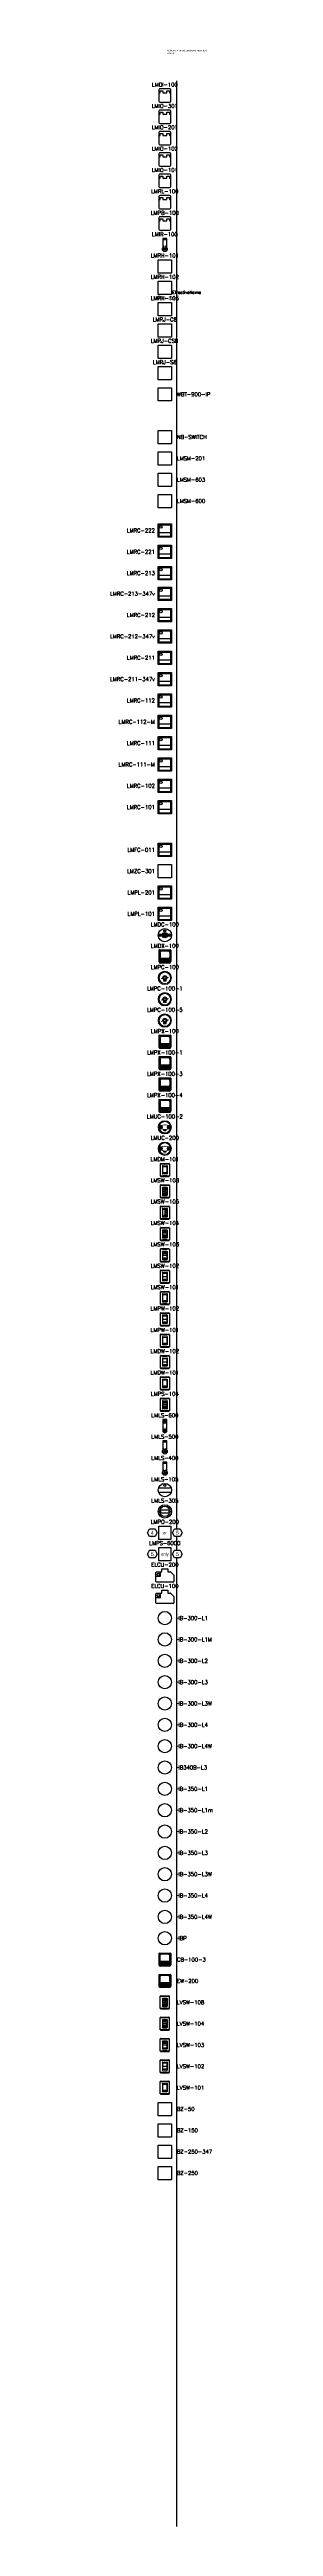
# Model space of a CAD drawing. Header units: inches. Extents: x -312 to 26, y -182 to 37.
# Drawn here: x -203.1 to -196.8, y -181.8 to -27.4 of the extents above; entities that cross this region are included whole.
import ezdxf
from ezdxf.enums import TextEntityAlignment as Align

# ---------------------------------------------------------------- set-up
doc = ezdxf.new("R2010")
doc.units = ezdxf.units.IN
doc.header["$MEASUREMENT"] = 0
doc.set_wipeout_variables(frame=1)
doc.linetypes.add('HIDDEN', pattern=[0.375, 0.25, -0.125])
doc.layers.add('_WS_18_AWG', color=7, linetype='Continuous')
doc.layers.add('_WS_20_AWG', color=7, linetype='Continuous')
doc.styles.add('Arial', font='arial.ttf', dxfattribs={"height": 0.1875})
doc.styles.add('ROMANS', font='ROMANS.shx')
doc.styles.get("Standard").update_dxf_attribs({"font": 'arial.ttf'})
doc.styles.add('WS8th', font='complex.shx', dxfattribs={"height": 0.1875})

# ---------------------------------------------------------------- blocks, each defined once
blk = doc.blocks.new('ELCU-200')
at = {"linetype": 'Continuous'}
for p, q in [((-0.56, -0.35), (-0.56, 0.18)), ((-0.56, -0.35), (-0.56, 0.18)), ((-0.52, 0.22), (-0.19, 0.22)), ((-0.52, 0.22), (-0.19, 0.22)), ((-0.19, 0.22), (-0.19, 0.42)), ((-0.19, 0.22), (-0.19, 0.42)), ((0.19, 0.42), (0.19, 0.22)), ((0.19, 0.42), (0.19, 0.22)), ((0.19, 0.22), (0.35, 0.22)), ((0.19, 0.22), (0.35, 0.22)), ((0.38, 0.21), (0.54, 0.04)), ((0.38, 0.21), (0.54, 0.04)), ((0.56, 0.01), (0.56, -0.38)), ((0.56, 0.01), (0.56, -0.38)), ((-0.56, -0.38), (-0.56, -0.35)), ((-0.56, -0.38), (-0.56, -0.35)), ((0.52, -0.41), (-0.52, -0.41)), ((0.52, -0.41), (-0.52, -0.41))]:
    blk.add_line(p, q, dxfattribs=at)
for p, q in [((-0.27, -0.04), (-0.27, 0.22)), ((-0.27, -0.04), (-0.27, 0.22)), ((-0.19, 0.42), (0.19, 0.42)), ((-0.56, -0.04), (-0.27, -0.04)), ((-0.56, -0.04), (-0.27, -0.04))]:
    blk.add_line(p, q)
blk.add_circle((-0.41, 0.07), 0.0718)
blk.add_circle((-0.41, 0.07), 0.0718)
for centre, start, end in [((-0.52, 0.18), 90, 180), ((-0.52, 0.18), 90, 180), ((0.35, 0.18), 44.9169, 90), ((0.35, 0.18), 44.9169, 90), ((0.52, 0.01), 0, 44.9169), ((0.52, 0.01), 0, 44.9169), ((-0.52, -0.38), 180, 270), ((-0.52, -0.38), 180, 270), ((0.52, -0.38), 270, 0), ((0.52, -0.38), 270, 0)]:
    blk.add_arc(centre, 0.0391, start, end, dxfattribs=at)
at = {"insert": (0, 0.67), "char_height": 0.24, "width": 5.724, "attachment_point": 5, "style": 'ROMANS'}
blk.add_mtext('ELCU-200', dxfattribs=at)
blk = doc.blocks.new('ELCU-100')
at = {"linetype": 'Continuous'}
for p, q in [((-0.56, -0.35), (-0.56, 0.18)), ((-0.56, -0.35), (-0.56, 0.18)), ((-0.52, 0.22), (-0.19, 0.22)), ((-0.52, 0.22), (-0.19, 0.22)), ((-0.19, 0.22), (-0.19, 0.42)), ((-0.19, 0.22), (-0.19, 0.42)), ((0.19, 0.42), (0.19, 0.22)), ((0.19, 0.42), (0.19, 0.22)), ((0.19, 0.22), (0.35, 0.22)), ((0.19, 0.22), (0.35, 0.22)), ((0.38, 0.21), (0.54, 0.04)), ((0.38, 0.21), (0.54, 0.04)), ((0.56, 0.01), (0.56, -0.38)), ((0.56, 0.01), (0.56, -0.38)), ((-0.56, -0.38), (-0.56, -0.35)), ((-0.56, -0.38), (-0.56, -0.35)), ((0.52, -0.41), (-0.52, -0.41)), ((0.52, -0.41), (-0.52, -0.41))]:
    blk.add_line(p, q, dxfattribs=at)
for p, q in [((-0.27, -0.04), (-0.27, 0.22)), ((-0.27, -0.04), (-0.27, 0.22)), ((-0.19, 0.42), (0.19, 0.42)), ((-0.56, -0.04), (-0.27, -0.04)), ((-0.56, -0.04), (-0.27, -0.04))]:
    blk.add_line(p, q)
blk.add_circle((-0.41, 0.07), 0.0718)
blk.add_circle((-0.41, 0.07), 0.0718)
for centre, start, end in [((-0.52, 0.18), 90, 180), ((-0.52, 0.18), 90, 180), ((0.35, 0.18), 44.9169, 90), ((0.35, 0.18), 44.9169, 90), ((0.52, 0.01), 0, 44.9169), ((0.52, 0.01), 0, 44.9169), ((-0.52, -0.38), 180, 270), ((-0.52, -0.38), 180, 270), ((0.52, -0.38), 270, 0), ((0.52, -0.38), 270, 0)]:
    blk.add_arc(centre, 0.0391, start, end, dxfattribs=at)
at = {"insert": (0, 0.67), "char_height": 0.24, "width": 5.724, "attachment_point": 5, "style": 'ROMANS'}
blk.add_mtext('ELCU-100', dxfattribs=at)
blk = doc.blocks.new('LMRC-222')
blk.add_wipeout([(-0.42, 0.41), (0.41, 0.41), (0.41, -0.42), (-0.42, -0.42)])
blk.add_line((0.36, -0.15), (-0.36, -0.15))
for points in [[(-0.42, 0.41), (0.41, 0.41), (0.41, -0.42), (-0.42, -0.42)], [(-0.36, 0.35), (0.36, 0.35), (0.36, -0.37), (-0.36, -0.37)]]:
    blk.add_lwpolyline(points, close=True)
blk.add_circle((-0.25, 0.22), 0.0765)
at = {"insert": (-0.62, 0), "char_height": 0.24, "width": 5.724, "attachment_point": 6, "style": 'ROMANS'}
blk.add_mtext('LMRC-222', dxfattribs=at)
blk = doc.blocks.new('LMRC-221')
blk.add_wipeout([(-0.42, 0.41), (0.41, 0.41), (0.41, -0.42), (-0.42, -0.42)])
blk.add_line((0.36, -0.15), (-0.36, -0.15))
for points in [[(-0.42, 0.41), (0.41, 0.41), (0.41, -0.42), (-0.42, -0.42)], [(-0.36, 0.35), (0.36, 0.35), (0.36, -0.37), (-0.36, -0.37)]]:
    blk.add_lwpolyline(points, close=True)
blk.add_circle((-0.25, 0.22), 0.0765)
at = {"insert": (-0.62, 0), "char_height": 0.24, "width": 5.724, "attachment_point": 6, "style": 'ROMANS'}
blk.add_mtext('LMRC-221', dxfattribs=at)
blk = doc.blocks.new('LMRC-213')
blk.add_wipeout([(-0.42, 0.41), (0.41, 0.41), (0.41, -0.42), (-0.42, -0.42)])
blk.add_line((0.36, -0.15), (-0.36, -0.15))
for points in [[(-0.42, 0.41), (0.41, 0.41), (0.41, -0.42), (-0.42, -0.42)], [(-0.36, 0.35), (0.36, 0.35), (0.36, -0.37), (-0.36, -0.37)]]:
    blk.add_lwpolyline(points, close=True)
blk.add_circle((-0.25, 0.22), 0.0765)
at = {"insert": (-0.62, 0), "char_height": 0.24, "width": 5.724, "attachment_point": 6, "style": 'ROMANS'}
blk.add_mtext('LMRC-213', dxfattribs=at)
blk = doc.blocks.new('LMRC-212')
blk.add_wipeout([(-0.42, 0.41), (0.41, 0.41), (0.41, -0.42), (-0.42, -0.42)])
blk.add_line((0.36, -0.15), (-0.36, -0.15))
for points in [[(-0.42, 0.41), (0.41, 0.41), (0.41, -0.42), (-0.42, -0.42)], [(-0.36, 0.35), (0.36, 0.35), (0.36, -0.37), (-0.36, -0.37)]]:
    blk.add_lwpolyline(points, close=True)
blk.add_circle((-0.25, 0.22), 0.0765)
at = {"insert": (-0.62, 0), "char_height": 0.24, "width": 5.724, "attachment_point": 6, "style": 'ROMANS'}
blk.add_mtext('LMRC-212', dxfattribs=at)
blk = doc.blocks.new('LMRC-211')
blk.add_wipeout([(-0.42, 0.41), (0.41, 0.41), (0.41, -0.42), (-0.42, -0.42)])
blk.add_line((0.36, -0.15), (-0.36, -0.15))
for points in [[(-0.42, 0.41), (0.41, 0.41), (0.41, -0.42), (-0.42, -0.42)], [(-0.36, 0.35), (0.36, 0.35), (0.36, -0.37), (-0.36, -0.37)]]:
    blk.add_lwpolyline(points, close=True)
blk.add_circle((-0.25, 0.22), 0.0765)
at = {"insert": (-0.62, 0), "char_height": 0.24, "width": 5.724, "attachment_point": 6, "style": 'ROMANS'}
blk.add_mtext('LMRC-211', dxfattribs=at)
blk = doc.blocks.new('LMRC-112')
blk.add_wipeout([(-0.42, 0.41), (0.41, 0.41), (0.41, -0.42), (-0.42, -0.42)])
blk.add_line((0.36, -0.15), (-0.36, -0.15))
for points in [[(-0.42, 0.41), (0.41, 0.41), (0.41, -0.42), (-0.42, -0.42)], [(-0.36, 0.35), (0.36, 0.35), (0.36, -0.37), (-0.36, -0.37)]]:
    blk.add_lwpolyline(points, close=True)
blk.add_circle((-0.25, 0.22), 0.0765)
at = {"insert": (-0.62, 0), "char_height": 0.24, "width": 5.724, "attachment_point": 6, "style": 'ROMANS'}
blk.add_mtext('LMRC-112', dxfattribs=at)
blk = doc.blocks.new('LMRC-111')
blk.add_wipeout([(-0.42, 0.41), (0.41, 0.41), (0.41, -0.42), (-0.42, -0.42)])
blk.add_line((0.36, -0.15), (-0.36, -0.15))
for points in [[(-0.42, 0.41), (0.41, 0.41), (0.41, -0.42), (-0.42, -0.42)], [(-0.36, 0.35), (0.36, 0.35), (0.36, -0.37), (-0.36, -0.37)]]:
    blk.add_lwpolyline(points, close=True)
blk.add_circle((-0.25, 0.22), 0.0765)
at = {"insert": (-0.62, 0), "char_height": 0.24, "width": 5.724, "attachment_point": 6, "style": 'ROMANS'}
blk.add_mtext('LMRC-111', dxfattribs=at)
blk = doc.blocks.new('LMRC-102')
blk.add_wipeout([(-0.42, 0.41), (0.41, 0.41), (0.41, -0.42), (-0.42, -0.42)])
blk.add_line((0.36, -0.15), (-0.36, -0.15))
for points in [[(-0.42, 0.41), (0.41, 0.41), (0.41, -0.42), (-0.42, -0.42)], [(-0.36, 0.35), (0.36, 0.35), (0.36, -0.37), (-0.36, -0.37)]]:
    blk.add_lwpolyline(points, close=True)
blk.add_circle((-0.25, 0.22), 0.0765)
at = {"insert": (-0.62, 0), "char_height": 0.24, "width": 5.724, "attachment_point": 6, "style": 'ROMANS'}
blk.add_mtext('LMRC-102', dxfattribs=at)
blk = doc.blocks.new('LMRC-101')
blk.add_wipeout([(-0.42, 0.41), (0.41, 0.41), (0.41, -0.42), (-0.42, -0.42)])
blk.add_line((0.36, -0.15), (-0.36, -0.15))
for points in [[(-0.42, 0.41), (0.41, 0.41), (0.41, -0.42), (-0.42, -0.42)], [(-0.36, 0.35), (0.36, 0.35), (0.36, -0.37), (-0.36, -0.37)]]:
    blk.add_lwpolyline(points, close=True)
blk.add_circle((-0.25, 0.22), 0.0765)
at = {"insert": (-0.62, 0), "char_height": 0.24, "width": 5.724, "attachment_point": 6, "style": 'ROMANS'}
blk.add_mtext('LMRC-101', dxfattribs=at)
blk = doc.blocks.new('LMFC-011')
blk.add_wipeout([(-0.42, 0.41), (0.41, 0.41), (0.41, -0.42), (-0.42, -0.42)])
blk.add_line((0.36, -0.15), (-0.36, -0.15))
for points in [[(-0.42, 0.41), (0.41, 0.41), (0.41, -0.42), (-0.42, -0.42)], [(-0.36, 0.35), (0.36, 0.35), (0.36, -0.37), (-0.36, -0.37)]]:
    blk.add_lwpolyline(points, close=True)
blk.add_circle((-0.25, 0.22), 0.0765)
at = {"insert": (-0.62, 0), "char_height": 0.24, "width": 5.724, "attachment_point": 6, "style": 'ROMANS'}
blk.add_mtext('LMFC-011', dxfattribs=at)
blk = doc.blocks.new('LMPL-201')
blk.add_wipeout([(-0.42, 0.41), (0.41, 0.41), (0.41, -0.42), (-0.42, -0.42)])
blk.add_line((0.36, -0.15), (-0.36, -0.15))
for points in [[(-0.42, 0.41), (0.41, 0.41), (0.41, -0.42), (-0.42, -0.42)], [(-0.36, 0.35), (0.36, 0.35), (0.36, -0.37), (-0.36, -0.37)]]:
    blk.add_lwpolyline(points, close=True)
blk.add_circle((-0.25, 0.22), 0.0765)
at = {"insert": (-0.62, 0), "char_height": 0.24, "width": 5.724, "attachment_point": 6, "style": 'ROMANS'}
blk.add_mtext('LMPL-201', dxfattribs=at)
blk = doc.blocks.new('LMPL-101')
blk.add_wipeout([(-0.42, 0.41), (0.41, 0.41), (0.41, -0.42), (-0.42, -0.42)])
blk.add_line((0.36, -0.15), (-0.36, -0.15))
for points in [[(-0.42, 0.41), (0.41, 0.41), (0.41, -0.42), (-0.42, -0.42)], [(-0.36, 0.35), (0.36, 0.35), (0.36, -0.37), (-0.36, -0.37)]]:
    blk.add_lwpolyline(points, close=True)
blk.add_circle((-0.25, 0.22), 0.0765)
at = {"insert": (-0.62, 0), "char_height": 0.24, "width": 5.724, "attachment_point": 6, "style": 'ROMANS'}
blk.add_mtext('LMPL-101', dxfattribs=at)
blk = doc.blocks.new('LMZC-301')
blk.add_wipeout([(-0.415, 0.415), (0.415, 0.415), (0.415, -0.415), (-0.415, -0.415)])
blk.add_lwpolyline([(-0.415, 0.415), (0.415, 0.415), (0.415, -0.415), (-0.415, -0.415)], close=True)
at = {"insert": (-0.615, 0), "char_height": 0.24, "width": 5.724, "attachment_point": 6, "style": 'ROMANS'}
blk.add_mtext('LMZC-301', dxfattribs=at)
blk = doc.blocks.new('LMDC-100')
blk.add_wipeout([(-0.42, 0.41), (0.41, 0.41), (0.41, -0.42), (-0.42, -0.42)])
for p, q in [((-0.37, 0), (-0.34, 0)), ((-0.3, 0.01), (-0.32, 0.03)), ((-0.31, 0), (-0.27, 0)), ((-0.27, 0.01), (-0.25, 0.03)), ((-0.24, 0), (-0.21, 0)), ((-0.17, 0), (-0.1, 0)), ((-0.03, 0.03), (-0.07, 0.07)), ((-0.04, 0), (0.04, 0)), ((0, 0.17), (0, 0.1)), ((0, 0.04), (0, -0.04)), ((0.03, 0.03), (0.07, 0.07)), ((0.1, 0), (0.17, 0)), ((0.24, 0), (0.21, 0)), ((0.27, 0.01), (0.25, 0.03)), ((0.31, 0), (0.27, 0)), ((0.3, 0.01), (0.32, 0.03)), ((0.37, 0), (0.34, 0)), ((-0.32, -0.03), (-0.3, -0.01)), ((-0.25, -0.03), (-0.27, -0.01)), ((-0.07, -0.07), (-0.03, -0.03)), ((0, -0.1), (0, -0.17)), ((0.07, -0.07), (0.03, -0.03)), ((0.25, -0.03), (0.27, -0.01)), ((0.32, -0.03), (0.3, -0.01))]:
    blk.add_line(p, q)
for centre, radius in [((0, 0), 0.415), ((-0.29, 0), 0.0831), ((-0.29, 0), 0.0479), ((-0.29, 0), 0.0206), ((0, 0), 0.166), ((0, 0), 0.0957), ((0, 0), 0.0411), ((0.29, 0), 0.0831), ((0.29, 0), 0.0479), ((0.29, 0), 0.0206)]:
    blk.add_circle(centre, radius)
for centre, radius, start, end in [((-0.06, 0.27), 0.034, 102.0348, 282.0348), ((0, 0), 0.308, 78.4169, 102.0348), ((0, 0), 0.24, 78.4169, 102.0348), ((0.05, 0.27), 0.034, 258.4169, 78.4169)]:
    blk.add_arc(centre, radius, start, end)
at = {"insert": (0, 0.67), "char_height": 0.24, "width": 5.724, "attachment_point": 5, "style": 'ROMANS'}
blk.add_mtext('LMDC-100', dxfattribs=at)
blk = doc.blocks.new('LMDX-100')
blk.add_wipeout([(-0.42, 0.41), (0.41, 0.41), (0.41, -0.42), (-0.42, -0.42)])
for p, q in [((-0.37, 0.39), (-0.37, 0.38)), ((-0.37, 0.37), (-0.37, -0.32)), ((-0.34, 0.41), (0.34, 0.41)), ((0.34, 0.35), (-0.34, 0.35)), ((-0.3, 0.26), (-0.3, -0.05)), ((0.24, 0.33), (-0.24, 0.33)), ((0.3, 0.26), (0.3, -0.05)), ((0.37, 0.39), (0.37, 0.38)), ((0.37, 0.37), (0.37, -0.32)), ((0.37, -0.17), (-0.37, -0.17)), ((0.37, -0.2), (-0.37, -0.2)), ((0.37, -0.24), (-0.37, -0.24)), ((0.37, -0.28), (-0.37, -0.28)), ((0.37, -0.31), (-0.37, -0.31)), ((0.36, -0.35), (-0.36, -0.35)), ((0.34, -0.38), (-0.34, -0.38)), ((0.31, -0.12), (-0.31, -0.12)), ((0.27, -0.42), (-0.27, -0.42))]:
    blk.add_line(p, q)
for centre, radius, start, end in [((-0.34, 0.39), 0.027, 90, 180), ((-0.34, 0.38), 0.027, 180, 270), ((-0.29, 0.39), 0.0762, 189.3383, 280.3118), ((-0.24, 0.26), 0.0657, 90, 180), ((0.24, 0.26), 0.0657, 0, 90), ((0.29, 0.39), 0.0762, 259.6882, 350.6617), ((0.34, 0.39), 0.027, 0, 90), ((0.34, 0.38), 0.027, 270, 0), ((-0.23, -0.17), 0.142, 122.1791, 180.2423), ((-0.31, -0.17), 0.0548, 90, 180), ((-0.27, -0.32), 0.0983, 180, 270), ((-0.24, -0.05), 0.0657, 180, 270), ((0.24, -0.05), 0.0657, 270, 0), ((0.27, -0.32), 0.0983, 270, 0), ((0.23, -0.17), 0.142, 359.7577, 57.8209), ((0.31, -0.17), 0.0548, 0, 90)]:
    blk.add_arc(centre, radius, start, end)
at = {"insert": (0, 0.67), "char_height": 0.24, "width": 5.724, "attachment_point": 5, "style": 'ROMANS'}
blk.add_mtext('LMDX-100', dxfattribs=at)
blk = doc.blocks.new('LMPC-100')
blk.add_wipeout([(-0.42, 0.41), (0.41, 0.41), (0.41, -0.42), (-0.42, -0.42)])
at = {"lineweight": 18}
for points in [[(-0.03, -0.13), (-0.09, -0.09), (-0.13, -0.03), (-0.13, 0.03), (-0.09, 0.09), (-0.03, 0.13), (0.03, 0.13), (0.09, 0.09), (0.13, 0.03), (0.13, -0.03), (0.09, -0.09), (0.03, -0.13), (-0.03, -0.13)], [(-0.06, 0.02), (-0.13, 0.03)], [(-0.03, -0.11), (-0.08, -0.08), (-0.11, -0.03), (-0.11, 0.03), (-0.08, 0.08), (-0.03, 0.11), (0.03, 0.11), (0.08, 0.08), (0.11, 0.03), (0.11, -0.03), (0.08, -0.08), (0.03, -0.11), (-0.03, -0.11)], [(-0.09, 0.09), (-0.04, 0.04)], [(-0.03, 0.13), (-0.02, 0.06)], [(0.03, 0.13), (0.02, 0.06)], [(0.09, 0.09), (0.04, 0.04)], [(0.13, 0.03), (0.06, 0.02)], [(-0.06, -0.02), (-0.13, -0.03)], [(-0.04, -0.04), (-0.09, -0.09)], [(-0.02, -0.06), (-0.03, -0.13)], [(0.09, -0.09), (0.04, -0.04)], [(0.13, -0.03), (0.06, -0.02)]]:
    blk.add_lwpolyline(points, dxfattribs=at)
for points, knots in [([(0.41, 0), (0.41, -0.23), (0.23, -0.42), (0, -0.42), (-0.23, -0.42), (-0.42, -0.23), (-0.42, 0), (-0.42, 0.23), (-0.23, 0.41), (0, 0.41), (0.23, 0.41), (0.41, 0.23), (0.41, 0)], [0, 0, 0, 0, 1, 1, 1, 2, 2, 2, 3, 3, 3, 4, 4, 4, 4]), ([(0.37, 0), (0.37, -0.2), (0.2, -0.37), (0, -0.37), (-0.2, -0.37), (-0.37, -0.2), (-0.37, 0), (-0.37, 0.2), (-0.2, 0.37), (0, 0.37), (0.2, 0.37), (0.37, 0.2), (0.37, 0)], [0, 0, 0, 0, 1, 1, 1, 2, 2, 2, 3, 3, 3, 4, 4, 4, 4]), ([(0.35, 0), (0.35, -0.19), (0.19, -0.35), (0, -0.35), (-0.19, -0.35), (-0.35, -0.19), (-0.35, 0), (-0.35, 0.19), (-0.19, 0.35), (0, 0.35), (0.19, 0.35), (0.35, 0.19), (0.35, 0)], [0, 0, 0, 0, 1, 1, 1, 2, 2, 2, 3, 3, 3, 4, 4, 4, 4]), ([(0.14, 0), (0.14, -0.08), (0.08, -0.14), (0, -0.14), (-0.08, -0.14), (-0.14, -0.08), (-0.14, 0), (-0.14, 0.08), (-0.08, 0.14), (0, 0.14), (0.08, 0.14), (0.14, 0.08), (0.14, 0)], [0, 0, 0, 0, 1, 1, 1, 2, 2, 2, 3, 3, 3, 4, 4, 4, 4]), ([(0.06, 0), (0.06, -0.03), (0.03, -0.06), (0, -0.06), (-0.03, -0.06), (-0.06, -0.03), (-0.06, 0), (-0.06, 0.03), (-0.03, 0.06), (0, 0.06), (0.03, 0.06), (0.06, 0.03), (0.06, 0)], [0, 0, 0, 0, 1, 1, 1, 2, 2, 2, 3, 3, 3, 4, 4, 4, 4]), ([(0.18, 0.04), (0.18, 0.05), (0.19, 0.05), (0.19, 0.05), (0.2, 0.05), (0.2, 0.05), (0.2, 0.04), (0.2, 0.03), (0.2, 0.03), (0.19, 0.03), (0.19, 0.03), (0.18, 0.03), (0.18, 0.04)], [0, 0, 0, 0, 1, 1, 1, 2, 2, 2, 3, 3, 3, 4, 4, 4, 4]), ([(-0.18, -0.04), (-0.18, -0.05), (-0.19, -0.05), (-0.19, -0.05), (-0.2, -0.05), (-0.2, -0.05), (-0.2, -0.04), (-0.2, -0.03), (-0.2, -0.03), (-0.19, -0.03), (-0.19, -0.03), (-0.18, -0.03), (-0.18, -0.04)], [0, 0, 0, 0, 1, 1, 1, 2, 2, 2, 3, 3, 3, 4, 4, 4, 4]), ([(-0.18, -0.04), (-0.18, -0.05), (-0.19, -0.05), (-0.19, -0.05), (-0.2, -0.05), (-0.2, -0.05), (-0.2, -0.04), (-0.2, -0.03), (-0.2, -0.03), (-0.19, -0.03), (-0.19, -0.03), (-0.18, -0.03), (-0.18, -0.04)], [0, 0, 0, 0, 1, 1, 1, 2, 2, 2, 3, 3, 3, 4, 4, 4, 4]), ([(0, -0.22), (0.03, -0.22), (0.06, -0.21), (0.06, -0.21), (0.06, -0.21), (0.07, -0.21), (0.07, -0.21), (0.07, -0.21), (0.08, -0.2), (0.08, -0.19), (0.08, -0.17), (0.07, -0.16), (0.06, -0.16), (0.06, -0.16), (0.05, -0.16), (0.04, -0.16), (0.03, -0.17), (0.01, -0.17), (0, -0.17), (0, -0.17), (0, -0.17), (0, -0.17), (-0.02, -0.17), (-0.04, -0.17), (-0.05, -0.16), (-0.06, -0.16), (-0.06, -0.16), (-0.06, -0.16), (-0.08, -0.16), (-0.09, -0.17), (-0.09, -0.19), (-0.09, -0.2), (-0.08, -0.21), (-0.07, -0.21), (-0.07, -0.21), (-0.07, -0.21), (-0.07, -0.21), (-0.07, -0.21), (-0.03, -0.22), (0, -0.22)], [0, 0, 0, 0, 1, 1, 1, 2, 2, 2, 3, 3, 3, 4, 4, 4, 5, 5, 5, 6, 6, 6, 7, 7, 7, 8, 8, 8, 9, 9, 9, 10, 10, 10, 11, 11, 11, 12, 12, 12, 13, 13, 13, 13])]:
    blk.add_open_spline(points, degree=3, knots=knots, dxfattribs=at)
blk.add_open_spline([(0.03, -0.13), (0.03, -0.13), (0.02, -0.06), (0.02, -0.06)], degree=3, dxfattribs=at)
at = {"insert": (0, 0.67), "char_height": 0.24, "width": 5.724, "attachment_point": 5, "style": 'ROMANS'}
blk.add_mtext('LMPC-100', dxfattribs=at)
blk = doc.blocks.new('LMPC-100-1')
blk.add_wipeout([(-0.42, 0.41), (0.41, 0.41), (0.41, -0.42), (-0.42, -0.42)])
at = {"lineweight": 18}
for points in [[(-0.03, -0.13), (-0.09, -0.09), (-0.13, -0.03), (-0.13, 0.03), (-0.09, 0.09), (-0.03, 0.13), (0.03, 0.13), (0.09, 0.09), (0.13, 0.03), (0.13, -0.03), (0.09, -0.09), (0.03, -0.13), (-0.03, -0.13)], [(-0.06, 0.02), (-0.13, 0.03)], [(-0.03, -0.11), (-0.08, -0.08), (-0.11, -0.03), (-0.11, 0.03), (-0.08, 0.08), (-0.03, 0.11), (0.03, 0.11), (0.08, 0.08), (0.11, 0.03), (0.11, -0.03), (0.08, -0.08), (0.03, -0.11), (-0.03, -0.11)], [(-0.09, 0.09), (-0.04, 0.04)], [(-0.03, 0.13), (-0.02, 0.06)], [(0.03, 0.13), (0.02, 0.06)], [(0.09, 0.09), (0.04, 0.04)], [(0.13, 0.03), (0.06, 0.02)], [(-0.06, -0.02), (-0.13, -0.03)], [(-0.04, -0.04), (-0.09, -0.09)], [(-0.02, -0.06), (-0.03, -0.13)], [(0.09, -0.09), (0.04, -0.04)], [(0.13, -0.03), (0.06, -0.02)]]:
    blk.add_lwpolyline(points, dxfattribs=at)
for points, knots in [([(0.41, 0), (0.41, -0.23), (0.23, -0.42), (0, -0.42), (-0.23, -0.42), (-0.42, -0.23), (-0.42, 0), (-0.42, 0.23), (-0.23, 0.41), (0, 0.41), (0.23, 0.41), (0.41, 0.23), (0.41, 0)], [0, 0, 0, 0, 1, 1, 1, 2, 2, 2, 3, 3, 3, 4, 4, 4, 4]), ([(0.37, 0), (0.37, -0.2), (0.2, -0.37), (0, -0.37), (-0.2, -0.37), (-0.37, -0.2), (-0.37, 0), (-0.37, 0.2), (-0.2, 0.37), (0, 0.37), (0.2, 0.37), (0.37, 0.2), (0.37, 0)], [0, 0, 0, 0, 1, 1, 1, 2, 2, 2, 3, 3, 3, 4, 4, 4, 4]), ([(0.35, 0), (0.35, -0.19), (0.19, -0.35), (0, -0.35), (-0.19, -0.35), (-0.35, -0.19), (-0.35, 0), (-0.35, 0.19), (-0.19, 0.35), (0, 0.35), (0.19, 0.35), (0.35, 0.19), (0.35, 0)], [0, 0, 0, 0, 1, 1, 1, 2, 2, 2, 3, 3, 3, 4, 4, 4, 4]), ([(0.14, 0), (0.14, -0.08), (0.08, -0.14), (0, -0.14), (-0.08, -0.14), (-0.14, -0.08), (-0.14, 0), (-0.14, 0.08), (-0.08, 0.14), (0, 0.14), (0.08, 0.14), (0.14, 0.08), (0.14, 0)], [0, 0, 0, 0, 1, 1, 1, 2, 2, 2, 3, 3, 3, 4, 4, 4, 4]), ([(0.06, 0), (0.06, -0.03), (0.03, -0.06), (0, -0.06), (-0.03, -0.06), (-0.06, -0.03), (-0.06, 0), (-0.06, 0.03), (-0.03, 0.06), (0, 0.06), (0.03, 0.06), (0.06, 0.03), (0.06, 0)], [0, 0, 0, 0, 1, 1, 1, 2, 2, 2, 3, 3, 3, 4, 4, 4, 4]), ([(0.18, 0.04), (0.18, 0.05), (0.19, 0.05), (0.19, 0.05), (0.2, 0.05), (0.2, 0.05), (0.2, 0.04), (0.2, 0.03), (0.2, 0.03), (0.19, 0.03), (0.19, 0.03), (0.18, 0.03), (0.18, 0.04)], [0, 0, 0, 0, 1, 1, 1, 2, 2, 2, 3, 3, 3, 4, 4, 4, 4]), ([(-0.18, -0.04), (-0.18, -0.05), (-0.19, -0.05), (-0.19, -0.05), (-0.2, -0.05), (-0.2, -0.05), (-0.2, -0.04), (-0.2, -0.03), (-0.2, -0.03), (-0.19, -0.03), (-0.19, -0.03), (-0.18, -0.03), (-0.18, -0.04)], [0, 0, 0, 0, 1, 1, 1, 2, 2, 2, 3, 3, 3, 4, 4, 4, 4]), ([(-0.18, -0.04), (-0.18, -0.05), (-0.19, -0.05), (-0.19, -0.05), (-0.2, -0.05), (-0.2, -0.05), (-0.2, -0.04), (-0.2, -0.03), (-0.2, -0.03), (-0.19, -0.03), (-0.19, -0.03), (-0.18, -0.03), (-0.18, -0.04)], [0, 0, 0, 0, 1, 1, 1, 2, 2, 2, 3, 3, 3, 4, 4, 4, 4]), ([(0, -0.22), (0.03, -0.22), (0.06, -0.21), (0.06, -0.21), (0.06, -0.21), (0.07, -0.21), (0.07, -0.21), (0.07, -0.21), (0.08, -0.2), (0.08, -0.19), (0.08, -0.17), (0.07, -0.16), (0.06, -0.16), (0.06, -0.16), (0.05, -0.16), (0.04, -0.16), (0.03, -0.17), (0.01, -0.17), (0, -0.17), (0, -0.17), (0, -0.17), (0, -0.17), (-0.02, -0.17), (-0.04, -0.17), (-0.05, -0.16), (-0.06, -0.16), (-0.06, -0.16), (-0.06, -0.16), (-0.08, -0.16), (-0.09, -0.17), (-0.09, -0.19), (-0.09, -0.2), (-0.08, -0.21), (-0.07, -0.21), (-0.07, -0.21), (-0.07, -0.21), (-0.07, -0.21), (-0.07, -0.21), (-0.03, -0.22), (0, -0.22)], [0, 0, 0, 0, 1, 1, 1, 2, 2, 2, 3, 3, 3, 4, 4, 4, 5, 5, 5, 6, 6, 6, 7, 7, 7, 8, 8, 8, 9, 9, 9, 10, 10, 10, 11, 11, 11, 12, 12, 12, 13, 13, 13, 13])]:
    blk.add_open_spline(points, degree=3, knots=knots, dxfattribs=at)
blk.add_open_spline([(0.03, -0.13), (0.03, -0.13), (0.02, -0.06), (0.02, -0.06)], degree=3, dxfattribs=at)
at = {"insert": (0, 0.67), "char_height": 0.24, "width": 5.724, "attachment_point": 5, "style": 'ROMANS'}
blk.add_mtext('LMPC-100-1', dxfattribs=at)
blk = doc.blocks.new('LMPC-100-5')
blk.add_wipeout([(-0.42, 0.41), (0.41, 0.41), (0.41, -0.42), (-0.42, -0.42)])
at = {"lineweight": 18}
for points in [[(-0.03, -0.13), (-0.09, -0.09), (-0.13, -0.03), (-0.13, 0.03), (-0.09, 0.09), (-0.03, 0.13), (0.03, 0.13), (0.09, 0.09), (0.13, 0.03), (0.13, -0.03), (0.09, -0.09), (0.03, -0.13), (-0.03, -0.13)], [(-0.06, 0.02), (-0.13, 0.03)], [(-0.03, -0.11), (-0.08, -0.08), (-0.11, -0.03), (-0.11, 0.03), (-0.08, 0.08), (-0.03, 0.11), (0.03, 0.11), (0.08, 0.08), (0.11, 0.03), (0.11, -0.03), (0.08, -0.08), (0.03, -0.11), (-0.03, -0.11)], [(-0.09, 0.09), (-0.04, 0.04)], [(-0.03, 0.13), (-0.02, 0.06)], [(0.03, 0.13), (0.02, 0.06)], [(0.09, 0.09), (0.04, 0.04)], [(0.13, 0.03), (0.06, 0.02)], [(-0.06, -0.02), (-0.13, -0.03)], [(-0.04, -0.04), (-0.09, -0.09)], [(-0.02, -0.06), (-0.03, -0.13)], [(0.09, -0.09), (0.04, -0.04)], [(0.13, -0.03), (0.06, -0.02)]]:
    blk.add_lwpolyline(points, dxfattribs=at)
for points, knots in [([(0.41, 0), (0.41, -0.23), (0.23, -0.42), (0, -0.42), (-0.23, -0.42), (-0.42, -0.23), (-0.42, 0), (-0.42, 0.23), (-0.23, 0.41), (0, 0.41), (0.23, 0.41), (0.41, 0.23), (0.41, 0)], [0, 0, 0, 0, 1, 1, 1, 2, 2, 2, 3, 3, 3, 4, 4, 4, 4]), ([(0.37, 0), (0.37, -0.2), (0.2, -0.37), (0, -0.37), (-0.2, -0.37), (-0.37, -0.2), (-0.37, 0), (-0.37, 0.2), (-0.2, 0.37), (0, 0.37), (0.2, 0.37), (0.37, 0.2), (0.37, 0)], [0, 0, 0, 0, 1, 1, 1, 2, 2, 2, 3, 3, 3, 4, 4, 4, 4]), ([(0.35, 0), (0.35, -0.19), (0.19, -0.35), (0, -0.35), (-0.19, -0.35), (-0.35, -0.19), (-0.35, 0), (-0.35, 0.19), (-0.19, 0.35), (0, 0.35), (0.19, 0.35), (0.35, 0.19), (0.35, 0)], [0, 0, 0, 0, 1, 1, 1, 2, 2, 2, 3, 3, 3, 4, 4, 4, 4]), ([(0.14, 0), (0.14, -0.08), (0.08, -0.14), (0, -0.14), (-0.08, -0.14), (-0.14, -0.08), (-0.14, 0), (-0.14, 0.08), (-0.08, 0.14), (0, 0.14), (0.08, 0.14), (0.14, 0.08), (0.14, 0)], [0, 0, 0, 0, 1, 1, 1, 2, 2, 2, 3, 3, 3, 4, 4, 4, 4]), ([(0.06, 0), (0.06, -0.03), (0.03, -0.06), (0, -0.06), (-0.03, -0.06), (-0.06, -0.03), (-0.06, 0), (-0.06, 0.03), (-0.03, 0.06), (0, 0.06), (0.03, 0.06), (0.06, 0.03), (0.06, 0)], [0, 0, 0, 0, 1, 1, 1, 2, 2, 2, 3, 3, 3, 4, 4, 4, 4]), ([(0.18, 0.04), (0.18, 0.05), (0.19, 0.05), (0.19, 0.05), (0.2, 0.05), (0.2, 0.05), (0.2, 0.04), (0.2, 0.03), (0.2, 0.03), (0.19, 0.03), (0.19, 0.03), (0.18, 0.03), (0.18, 0.04)], [0, 0, 0, 0, 1, 1, 1, 2, 2, 2, 3, 3, 3, 4, 4, 4, 4]), ([(-0.18, -0.04), (-0.18, -0.05), (-0.19, -0.05), (-0.19, -0.05), (-0.2, -0.05), (-0.2, -0.05), (-0.2, -0.04), (-0.2, -0.03), (-0.2, -0.03), (-0.19, -0.03), (-0.19, -0.03), (-0.18, -0.03), (-0.18, -0.04)], [0, 0, 0, 0, 1, 1, 1, 2, 2, 2, 3, 3, 3, 4, 4, 4, 4]), ([(-0.18, -0.04), (-0.18, -0.05), (-0.19, -0.05), (-0.19, -0.05), (-0.2, -0.05), (-0.2, -0.05), (-0.2, -0.04), (-0.2, -0.03), (-0.2, -0.03), (-0.19, -0.03), (-0.19, -0.03), (-0.18, -0.03), (-0.18, -0.04)], [0, 0, 0, 0, 1, 1, 1, 2, 2, 2, 3, 3, 3, 4, 4, 4, 4]), ([(0, -0.22), (0.03, -0.22), (0.06, -0.21), (0.06, -0.21), (0.06, -0.21), (0.07, -0.21), (0.07, -0.21), (0.07, -0.21), (0.08, -0.2), (0.08, -0.19), (0.08, -0.17), (0.07, -0.16), (0.06, -0.16), (0.06, -0.16), (0.05, -0.16), (0.04, -0.16), (0.03, -0.17), (0.01, -0.17), (0, -0.17), (0, -0.17), (0, -0.17), (0, -0.17), (-0.02, -0.17), (-0.04, -0.17), (-0.05, -0.16), (-0.06, -0.16), (-0.06, -0.16), (-0.06, -0.16), (-0.08, -0.16), (-0.09, -0.17), (-0.09, -0.19), (-0.09, -0.2), (-0.08, -0.21), (-0.07, -0.21), (-0.07, -0.21), (-0.07, -0.21), (-0.07, -0.21), (-0.07, -0.21), (-0.03, -0.22), (0, -0.22)], [0, 0, 0, 0, 1, 1, 1, 2, 2, 2, 3, 3, 3, 4, 4, 4, 5, 5, 5, 6, 6, 6, 7, 7, 7, 8, 8, 8, 9, 9, 9, 10, 10, 10, 11, 11, 11, 12, 12, 12, 13, 13, 13, 13])]:
    blk.add_open_spline(points, degree=3, knots=knots, dxfattribs=at)
blk.add_open_spline([(0.03, -0.13), (0.03, -0.13), (0.02, -0.06), (0.02, -0.06)], degree=3, dxfattribs=at)
at = {"insert": (0, 0.67), "char_height": 0.24, "width": 5.724, "attachment_point": 5, "style": 'ROMANS'}
blk.add_mtext('LMPC-100-5', dxfattribs=at)
blk = doc.blocks.new('LMPX-100')
blk.add_wipeout([(-0.42, 0.41), (0.41, 0.41), (0.41, -0.42), (-0.42, -0.42)])
for p, q in [((-0.37, 0.39), (-0.37, 0.38)), ((-0.37, 0.37), (-0.37, -0.32)), ((-0.34, 0.41), (0.34, 0.41)), ((0.34, 0.35), (-0.34, 0.35)), ((-0.3, 0.26), (-0.3, -0.05)), ((0.24, 0.33), (-0.24, 0.33)), ((0.3, 0.26), (0.3, -0.05)), ((0.37, 0.39), (0.37, 0.38)), ((0.37, 0.37), (0.37, -0.32)), ((0.37, -0.17), (-0.37, -0.17)), ((0.37, -0.2), (-0.37, -0.2)), ((0.37, -0.24), (-0.37, -0.24)), ((0.37, -0.28), (-0.37, -0.28)), ((0.37, -0.31), (-0.37, -0.31)), ((0.36, -0.35), (-0.36, -0.35)), ((0.34, -0.38), (-0.34, -0.38)), ((0.31, -0.12), (-0.31, -0.12)), ((0.27, -0.42), (-0.27, -0.42))]:
    blk.add_line(p, q)
for centre, radius, start, end in [((-0.34, 0.39), 0.027, 90, 180), ((-0.34, 0.38), 0.027, 180, 270), ((-0.29, 0.39), 0.0762, 189.3383, 280.3118), ((-0.24, 0.26), 0.0657, 90, 180), ((0.24, 0.26), 0.0657, 0, 90), ((0.29, 0.39), 0.0762, 259.6882, 350.6617), ((0.34, 0.39), 0.027, 0, 90), ((0.34, 0.38), 0.027, 270, 0), ((-0.23, -0.17), 0.142, 122.1791, 180.2423), ((-0.31, -0.17), 0.0548, 90, 180), ((-0.27, -0.32), 0.0983, 180, 270), ((-0.24, -0.05), 0.0657, 180, 270), ((0.24, -0.05), 0.0657, 270, 0), ((0.27, -0.32), 0.0983, 270, 0), ((0.23, -0.17), 0.142, 359.7577, 57.8209), ((0.31, -0.17), 0.0548, 0, 90)]:
    blk.add_arc(centre, radius, start, end)
at = {"insert": (0, 0.67), "char_height": 0.24, "width": 5.724, "attachment_point": 5, "style": 'ROMANS'}
blk.add_mtext('LMPX-100', dxfattribs=at)
blk = doc.blocks.new('LMPX-100-1')
blk.add_wipeout([(-0.42, 0.41), (0.41, 0.41), (0.41, -0.42), (-0.42, -0.42)])
for p, q in [((-0.37, 0.39), (-0.37, 0.38)), ((-0.37, 0.37), (-0.37, -0.32)), ((-0.34, 0.41), (0.34, 0.41)), ((0.34, 0.35), (-0.34, 0.35)), ((-0.3, 0.26), (-0.3, -0.05)), ((0.24, 0.33), (-0.24, 0.33)), ((0.3, 0.26), (0.3, -0.05)), ((0.37, 0.39), (0.37, 0.38)), ((0.37, 0.37), (0.37, -0.32)), ((0.37, -0.17), (-0.37, -0.17)), ((0.37, -0.2), (-0.37, -0.2)), ((0.37, -0.24), (-0.37, -0.24)), ((0.37, -0.28), (-0.37, -0.28)), ((0.37, -0.31), (-0.37, -0.31)), ((0.36, -0.35), (-0.36, -0.35)), ((0.34, -0.38), (-0.34, -0.38)), ((0.31, -0.12), (-0.31, -0.12)), ((0.27, -0.42), (-0.27, -0.42))]:
    blk.add_line(p, q)
for centre, radius, start, end in [((-0.34, 0.39), 0.027, 90, 180), ((-0.34, 0.38), 0.027, 180, 270), ((-0.29, 0.39), 0.0762, 189.3383, 280.3118), ((-0.24, 0.26), 0.0657, 90, 180), ((0.24, 0.26), 0.0657, 0, 90), ((0.29, 0.39), 0.0762, 259.6882, 350.6617), ((0.34, 0.39), 0.027, 0, 90), ((0.34, 0.38), 0.027, 270, 0), ((-0.23, -0.17), 0.142, 122.1791, 180.2423), ((-0.31, -0.17), 0.0548, 90, 180), ((-0.27, -0.32), 0.0983, 180, 270), ((-0.24, -0.05), 0.0657, 180, 270), ((0.24, -0.05), 0.0657, 270, 0), ((0.27, -0.32), 0.0983, 270, 0), ((0.23, -0.17), 0.142, 359.7577, 57.8209), ((0.31, -0.17), 0.0548, 0, 90)]:
    blk.add_arc(centre, radius, start, end)
at = {"insert": (0, 0.67), "char_height": 0.24, "width": 5.724, "attachment_point": 5, "style": 'ROMANS'}
blk.add_mtext('LMPX-100-1', dxfattribs=at)
blk = doc.blocks.new('LMPX-100-3')
blk.add_wipeout([(-0.42, 0.41), (0.41, 0.41), (0.41, -0.42), (-0.42, -0.42)])
for p, q in [((-0.37, 0.39), (-0.37, 0.38)), ((-0.37, 0.37), (-0.37, -0.32)), ((-0.34, 0.41), (0.34, 0.41)), ((0.34, 0.35), (-0.34, 0.35)), ((-0.3, 0.26), (-0.3, -0.05)), ((0.24, 0.33), (-0.24, 0.33)), ((0.3, 0.26), (0.3, -0.05)), ((0.37, 0.39), (0.37, 0.38)), ((0.37, 0.37), (0.37, -0.32)), ((0.37, -0.17), (-0.37, -0.17)), ((0.37, -0.2), (-0.37, -0.2)), ((0.37, -0.24), (-0.37, -0.24)), ((0.37, -0.28), (-0.37, -0.28)), ((0.37, -0.31), (-0.37, -0.31)), ((0.36, -0.35), (-0.36, -0.35)), ((0.34, -0.38), (-0.34, -0.38)), ((0.31, -0.12), (-0.31, -0.12)), ((0.27, -0.42), (-0.27, -0.42))]:
    blk.add_line(p, q)
for centre, radius, start, end in [((-0.34, 0.39), 0.027, 90, 180), ((-0.34, 0.38), 0.027, 180, 270), ((-0.29, 0.39), 0.0762, 189.3383, 280.3118), ((-0.24, 0.26), 0.0657, 90, 180), ((0.24, 0.26), 0.0657, 0, 90), ((0.29, 0.39), 0.0762, 259.6882, 350.6617), ((0.34, 0.39), 0.027, 0, 90), ((0.34, 0.38), 0.027, 270, 0), ((-0.23, -0.17), 0.142, 122.1791, 180.2423), ((-0.31, -0.17), 0.0548, 90, 180), ((-0.27, -0.32), 0.0983, 180, 270), ((-0.24, -0.05), 0.0657, 180, 270), ((0.24, -0.05), 0.0657, 270, 0), ((0.27, -0.32), 0.0983, 270, 0), ((0.23, -0.17), 0.142, 359.7577, 57.8209), ((0.31, -0.17), 0.0548, 0, 90)]:
    blk.add_arc(centre, radius, start, end)
at = {"insert": (0, 0.67), "char_height": 0.24, "width": 5.724, "attachment_point": 5, "style": 'ROMANS'}
blk.add_mtext('LMPX-100-3', dxfattribs=at)
blk = doc.blocks.new('LMPX-100-4')
blk.add_wipeout([(-0.42, 0.41), (0.41, 0.41), (0.41, -0.42), (-0.42, -0.42)])
for p, q in [((-0.37, 0.39), (-0.37, 0.38)), ((-0.37, 0.37), (-0.37, -0.32)), ((-0.34, 0.41), (0.34, 0.41)), ((0.34, 0.35), (-0.34, 0.35)), ((-0.3, 0.26), (-0.3, -0.05)), ((0.24, 0.33), (-0.24, 0.33)), ((0.3, 0.26), (0.3, -0.05)), ((0.37, 0.39), (0.37, 0.38)), ((0.37, 0.37), (0.37, -0.32)), ((0.37, -0.17), (-0.37, -0.17)), ((0.37, -0.2), (-0.37, -0.2)), ((0.37, -0.24), (-0.37, -0.24)), ((0.37, -0.28), (-0.37, -0.28)), ((0.37, -0.31), (-0.37, -0.31)), ((0.36, -0.35), (-0.36, -0.35)), ((0.34, -0.38), (-0.34, -0.38)), ((0.31, -0.12), (-0.31, -0.12)), ((0.27, -0.42), (-0.27, -0.42))]:
    blk.add_line(p, q)
for centre, radius, start, end in [((-0.34, 0.39), 0.027, 90, 180), ((-0.34, 0.38), 0.027, 180, 270), ((-0.29, 0.39), 0.0762, 189.3383, 280.3118), ((-0.24, 0.26), 0.0657, 90, 180), ((0.24, 0.26), 0.0657, 0, 90), ((0.29, 0.39), 0.0762, 259.6882, 350.6617), ((0.34, 0.39), 0.027, 0, 90), ((0.34, 0.38), 0.027, 270, 0), ((-0.23, -0.17), 0.142, 122.1791, 180.2423), ((-0.31, -0.17), 0.0548, 90, 180), ((-0.27, -0.32), 0.0983, 180, 270), ((-0.24, -0.05), 0.0657, 180, 270), ((0.24, -0.05), 0.0657, 270, 0), ((0.27, -0.32), 0.0983, 270, 0), ((0.23, -0.17), 0.142, 359.7577, 57.8209), ((0.31, -0.17), 0.0548, 0, 90)]:
    blk.add_arc(centre, radius, start, end)
at = {"insert": (0, 0.67), "char_height": 0.24, "width": 5.724, "attachment_point": 5, "style": 'ROMANS'}
blk.add_mtext('LMPX-100-4', dxfattribs=at)
blk = doc.blocks.new('LMUC-100-2')
blk.add_wipeout([(-0.42, 0.41), (0.41, 0.41), (0.41, -0.42), (-0.42, -0.42)])
at = {"lineweight": 18}
for points, knots in [([(0.41, 0), (0.41, -0.23), (0.23, -0.42), (0, -0.42), (-0.23, -0.42), (-0.42, -0.23), (-0.42, 0), (-0.42, 0.23), (-0.23, 0.41), (0, 0.41), (0.23, 0.41), (0.41, 0.23), (0.41, 0)], [0, 0, 0, 0, 1, 1, 1, 2, 2, 2, 3, 3, 3, 4, 4, 4, 4]), ([(0.37, 0), (0.37, -0.2), (0.2, -0.37), (0, -0.37), (-0.2, -0.37), (-0.37, -0.2), (-0.37, 0), (-0.37, 0.2), (-0.2, 0.37), (0, 0.37), (0.2, 0.37), (0.37, 0.2), (0.37, 0)], [0, 0, 0, 0, 1, 1, 1, 2, 2, 2, 3, 3, 3, 4, 4, 4, 4]), ([(0.35, 0), (0.35, -0.19), (0.19, -0.35), (0, -0.35), (-0.19, -0.35), (-0.35, -0.19), (-0.35, 0), (-0.35, 0.19), (-0.19, 0.35), (0, 0.35), (0.19, 0.35), (0.35, 0.19), (0.35, 0)], [0, 0, 0, 0, 1, 1, 1, 2, 2, 2, 3, 3, 3, 4, 4, 4, 4]), ([(-0.34, 0), (-0.34, 0.05), (-0.3, 0.09), (-0.26, 0.1), (-0.26, 0.1), (-0.01, 0.15), (-0.01, 0.15), (-0.01, 0.15), (0, 0.15), (0, 0.15)], [0, 0, 0, 0, 1, 1, 1, 2, 2, 2, 3, 3, 3, 3]), ([(-0.34, 0), (-0.34, -0.05), (-0.3, -0.09), (-0.26, -0.1), (-0.26, -0.1), (-0.01, -0.15), (-0.01, -0.15), (-0.01, -0.15), (0, -0.15), (0, -0.15)], [0, 0, 0, 0, 1, 1, 1, 2, 2, 2, 3, 3, 3, 3]), ([(-0.15, 0), (-0.15, -0.05), (-0.18, -0.09), (-0.23, -0.09), (-0.28, -0.09), (-0.32, -0.05), (-0.32, 0), (-0.32, 0.05), (-0.28, 0.09), (-0.23, 0.09), (-0.18, 0.09), (-0.15, 0.05), (-0.15, 0)], [0, 0, 0, 0, 1, 1, 1, 2, 2, 2, 3, 3, 3, 4, 4, 4, 4]), ([(-0.15, 0), (-0.15, -0.05), (-0.18, -0.09), (-0.23, -0.09), (-0.28, -0.09), (-0.32, -0.05), (-0.32, 0), (-0.32, 0.05), (-0.28, 0.09), (-0.23, 0.09), (-0.18, 0.09), (-0.15, 0.05), (-0.15, 0)], [0, 0, 0, 0, 1, 1, 1, 2, 2, 2, 3, 3, 3, 4, 4, 4, 4]), ([(-0.15, 0), (-0.15, 0), (-0.18, 0), (-0.23, 0), (-0.28, 0), (-0.32, 0), (-0.32, 0), (-0.32, 0), (-0.28, 0), (-0.23, 0), (-0.18, 0), (-0.15, 0), (-0.15, 0)], [0, 0, 0, 0, 1, 1, 1, 2, 2, 2, 3, 3, 3, 4, 4, 4, 4]), ([(-0.15, 0), (-0.15, 0), (-0.18, 0), (-0.23, 0), (-0.28, 0), (-0.32, 0), (-0.32, 0), (-0.32, 0), (-0.28, 0), (-0.23, 0), (-0.18, 0), (-0.15, 0), (-0.15, 0)], [0, 0, 0, 0, 1, 1, 1, 2, 2, 2, 3, 3, 3, 4, 4, 4, 4]), ([(-0.19, 0), (-0.19, -0.02), (-0.21, -0.04), (-0.23, -0.04), (-0.26, -0.04), (-0.27, -0.02), (-0.27, 0), (-0.27, 0.02), (-0.26, 0.04), (-0.23, 0.04), (-0.21, 0.04), (-0.19, 0.02), (-0.19, 0)], [0, 0, 0, 0, 1, 1, 1, 2, 2, 2, 3, 3, 3, 4, 4, 4, 4]), ([(-0.19, 0), (-0.19, -0.02), (-0.21, -0.04), (-0.23, -0.04), (-0.26, -0.04), (-0.27, -0.02), (-0.27, 0), (-0.27, 0.02), (-0.26, 0.04), (-0.23, 0.04), (-0.21, 0.04), (-0.19, 0.02), (-0.19, 0)], [0, 0, 0, 0, 1, 1, 1, 2, 2, 2, 3, 3, 3, 4, 4, 4, 4]), ([(-0.21, 0), (-0.21, -0.01), (-0.22, -0.02), (-0.23, -0.02), (-0.24, -0.02), (-0.25, -0.01), (-0.25, 0), (-0.25, 0.01), (-0.24, 0.02), (-0.23, 0.02), (-0.22, 0.02), (-0.21, 0.01), (-0.21, 0)], [0, 0, 0, 0, 1, 1, 1, 2, 2, 2, 3, 3, 3, 4, 4, 4, 4]), ([(-0.21, 0), (-0.21, -0.01), (-0.22, -0.02), (-0.23, -0.02), (-0.24, -0.02), (-0.25, -0.01), (-0.25, 0), (-0.25, 0.01), (-0.24, 0.02), (-0.23, 0.02), (-0.22, 0.02), (-0.21, 0.01), (-0.21, 0)], [0, 0, 0, 0, 1, 1, 1, 2, 2, 2, 3, 3, 3, 4, 4, 4, 4]), ([(0.34, 0), (0.34, 0.05), (0.3, 0.09), (0.26, 0.1), (0.26, 0.1), (0.01, 0.15), (0.01, 0.15), (0.01, 0.15), (0, 0.15), (0, 0.15)], [0, 0, 0, 0, 1, 1, 1, 2, 2, 2, 3, 3, 3, 3]), ([(0.34, 0), (0.34, -0.05), (0.3, -0.09), (0.26, -0.1), (0.26, -0.1), (0.01, -0.15), (0.01, -0.15), (0.01, -0.15), (0, -0.15), (0, -0.15)], [0, 0, 0, 0, 1, 1, 1, 2, 2, 2, 3, 3, 3, 3]), ([(0.15, 0), (0.15, 0.05), (0.18, 0.09), (0.23, 0.09), (0.28, 0.09), (0.32, 0.05), (0.32, 0), (0.32, -0.05), (0.28, -0.09), (0.23, -0.09), (0.18, -0.09), (0.15, -0.05), (0.15, 0)], [0, 0, 0, 0, 1, 1, 1, 2, 2, 2, 3, 3, 3, 4, 4, 4, 4]), ([(0.15, 0), (0.15, 0), (0.18, 0), (0.23, 0), (0.28, 0), (0.32, 0), (0.32, 0), (0.32, 0), (0.28, 0), (0.23, 0), (0.18, 0), (0.15, 0), (0.15, 0)], [0, 0, 0, 0, 1, 1, 1, 2, 2, 2, 3, 3, 3, 4, 4, 4, 4]), ([(0.18, 0.04), (0.18, 0.05), (0.19, 0.05), (0.19, 0.05), (0.2, 0.05), (0.2, 0.05), (0.2, 0.04), (0.2, 0.03), (0.2, 0.03), (0.19, 0.03), (0.19, 0.03), (0.18, 0.03), (0.18, 0.04)], [0, 0, 0, 0, 1, 1, 1, 2, 2, 2, 3, 3, 3, 4, 4, 4, 4]), ([(0.19, 0), (0.19, 0.02), (0.21, 0.04), (0.23, 0.04), (0.26, 0.04), (0.27, 0.02), (0.27, 0), (0.27, -0.02), (0.26, -0.04), (0.23, -0.04), (0.21, -0.04), (0.19, -0.02), (0.19, 0)], [0, 0, 0, 0, 1, 1, 1, 2, 2, 2, 3, 3, 3, 4, 4, 4, 4]), ([(0.21, 0), (0.21, 0.01), (0.22, 0.02), (0.23, 0.02), (0.24, 0.02), (0.25, 0.01), (0.25, 0), (0.25, -0.01), (0.24, -0.02), (0.23, -0.02), (0.22, -0.02), (0.21, -0.01), (0.21, 0)], [0, 0, 0, 0, 1, 1, 1, 2, 2, 2, 3, 3, 3, 4, 4, 4, 4]), ([(-0.18, -0.04), (-0.18, -0.05), (-0.19, -0.05), (-0.19, -0.05), (-0.2, -0.05), (-0.2, -0.05), (-0.2, -0.04), (-0.2, -0.03), (-0.2, -0.03), (-0.19, -0.03), (-0.19, -0.03), (-0.18, -0.03), (-0.18, -0.04)], [0, 0, 0, 0, 1, 1, 1, 2, 2, 2, 3, 3, 3, 4, 4, 4, 4]), ([(-0.18, -0.04), (-0.18, -0.05), (-0.19, -0.05), (-0.19, -0.05), (-0.2, -0.05), (-0.2, -0.05), (-0.2, -0.04), (-0.2, -0.03), (-0.2, -0.03), (-0.19, -0.03), (-0.19, -0.03), (-0.18, -0.03), (-0.18, -0.04)], [0, 0, 0, 0, 1, 1, 1, 2, 2, 2, 3, 3, 3, 4, 4, 4, 4]), ([(0, -0.22), (0.03, -0.22), (0.06, -0.21), (0.06, -0.21), (0.06, -0.21), (0.07, -0.21), (0.07, -0.21), (0.07, -0.21), (0.08, -0.2), (0.08, -0.19), (0.08, -0.17), (0.07, -0.16), (0.06, -0.16), (0.06, -0.16), (0.05, -0.16), (0.04, -0.16), (0.03, -0.17), (0.01, -0.17), (0, -0.17), (0, -0.17), (0, -0.17), (0, -0.17), (-0.02, -0.17), (-0.04, -0.17), (-0.05, -0.16), (-0.06, -0.16), (-0.06, -0.16), (-0.06, -0.16), (-0.08, -0.16), (-0.09, -0.17), (-0.09, -0.19), (-0.09, -0.2), (-0.08, -0.21), (-0.07, -0.21), (-0.07, -0.21), (-0.07, -0.21), (-0.07, -0.21), (-0.07, -0.21), (-0.03, -0.22), (0, -0.22)], [0, 0, 0, 0, 1, 1, 1, 2, 2, 2, 3, 3, 3, 4, 4, 4, 5, 5, 5, 6, 6, 6, 7, 7, 7, 8, 8, 8, 9, 9, 9, 10, 10, 10, 11, 11, 11, 12, 12, 12, 13, 13, 13, 13])]:
    blk.add_open_spline(points, degree=3, knots=knots, dxfattribs=at)
at = {"insert": (0, 0.67), "char_height": 0.24, "width": 5.724, "attachment_point": 5, "style": 'ROMANS'}
blk.add_mtext('LMUC-100-2', dxfattribs=at)
blk = doc.blocks.new('LMUC-200')
blk.add_wipeout([(-0.42, 0.41), (0.41, 0.41), (0.41, -0.42), (-0.42, -0.42)])
at = {"lineweight": 18}
for points, knots in [([(0.41, 0), (0.41, -0.23), (0.23, -0.42), (0, -0.42), (-0.23, -0.42), (-0.42, -0.23), (-0.42, 0), (-0.42, 0.23), (-0.23, 0.41), (0, 0.41), (0.23, 0.41), (0.41, 0.23), (0.41, 0)], [0, 0, 0, 0, 1, 1, 1, 2, 2, 2, 3, 3, 3, 4, 4, 4, 4]), ([(0.37, 0), (0.37, -0.2), (0.2, -0.37), (0, -0.37), (-0.2, -0.37), (-0.37, -0.2), (-0.37, 0), (-0.37, 0.2), (-0.2, 0.37), (0, 0.37), (0.2, 0.37), (0.37, 0.2), (0.37, 0)], [0, 0, 0, 0, 1, 1, 1, 2, 2, 2, 3, 3, 3, 4, 4, 4, 4]), ([(0.35, 0), (0.35, -0.19), (0.19, -0.35), (0, -0.35), (-0.19, -0.35), (-0.35, -0.19), (-0.35, 0), (-0.35, 0.19), (-0.19, 0.35), (0, 0.35), (0.19, 0.35), (0.35, 0.19), (0.35, 0)], [0, 0, 0, 0, 1, 1, 1, 2, 2, 2, 3, 3, 3, 4, 4, 4, 4]), ([(-0.34, 0), (-0.34, 0.05), (-0.3, 0.09), (-0.26, 0.1), (-0.26, 0.1), (-0.01, 0.15), (-0.01, 0.15), (-0.01, 0.15), (0, 0.15), (0, 0.15)], [0, 0, 0, 0, 1, 1, 1, 2, 2, 2, 3, 3, 3, 3]), ([(-0.34, 0), (-0.34, -0.05), (-0.3, -0.09), (-0.26, -0.1), (-0.26, -0.1), (-0.01, -0.15), (-0.01, -0.15), (-0.01, -0.15), (0, -0.15), (0, -0.15)], [0, 0, 0, 0, 1, 1, 1, 2, 2, 2, 3, 3, 3, 3]), ([(-0.15, 0), (-0.15, -0.05), (-0.18, -0.09), (-0.23, -0.09), (-0.28, -0.09), (-0.32, -0.05), (-0.32, 0), (-0.32, 0.05), (-0.28, 0.09), (-0.23, 0.09), (-0.18, 0.09), (-0.15, 0.05), (-0.15, 0)], [0, 0, 0, 0, 1, 1, 1, 2, 2, 2, 3, 3, 3, 4, 4, 4, 4]), ([(-0.15, 0), (-0.15, -0.05), (-0.18, -0.09), (-0.23, -0.09), (-0.28, -0.09), (-0.32, -0.05), (-0.32, 0), (-0.32, 0.05), (-0.28, 0.09), (-0.23, 0.09), (-0.18, 0.09), (-0.15, 0.05), (-0.15, 0)], [0, 0, 0, 0, 1, 1, 1, 2, 2, 2, 3, 3, 3, 4, 4, 4, 4]), ([(-0.15, 0), (-0.15, 0), (-0.18, 0), (-0.23, 0), (-0.28, 0), (-0.32, 0), (-0.32, 0), (-0.32, 0), (-0.28, 0), (-0.23, 0), (-0.18, 0), (-0.15, 0), (-0.15, 0)], [0, 0, 0, 0, 1, 1, 1, 2, 2, 2, 3, 3, 3, 4, 4, 4, 4]), ([(-0.15, 0), (-0.15, 0), (-0.18, 0), (-0.23, 0), (-0.28, 0), (-0.32, 0), (-0.32, 0), (-0.32, 0), (-0.28, 0), (-0.23, 0), (-0.18, 0), (-0.15, 0), (-0.15, 0)], [0, 0, 0, 0, 1, 1, 1, 2, 2, 2, 3, 3, 3, 4, 4, 4, 4]), ([(-0.19, 0), (-0.19, -0.02), (-0.21, -0.04), (-0.23, -0.04), (-0.26, -0.04), (-0.27, -0.02), (-0.27, 0), (-0.27, 0.02), (-0.26, 0.04), (-0.23, 0.04), (-0.21, 0.04), (-0.19, 0.02), (-0.19, 0)], [0, 0, 0, 0, 1, 1, 1, 2, 2, 2, 3, 3, 3, 4, 4, 4, 4]), ([(-0.19, 0), (-0.19, -0.02), (-0.21, -0.04), (-0.23, -0.04), (-0.26, -0.04), (-0.27, -0.02), (-0.27, 0), (-0.27, 0.02), (-0.26, 0.04), (-0.23, 0.04), (-0.21, 0.04), (-0.19, 0.02), (-0.19, 0)], [0, 0, 0, 0, 1, 1, 1, 2, 2, 2, 3, 3, 3, 4, 4, 4, 4]), ([(-0.21, 0), (-0.21, -0.01), (-0.22, -0.02), (-0.23, -0.02), (-0.24, -0.02), (-0.25, -0.01), (-0.25, 0), (-0.25, 0.01), (-0.24, 0.02), (-0.23, 0.02), (-0.22, 0.02), (-0.21, 0.01), (-0.21, 0)], [0, 0, 0, 0, 1, 1, 1, 2, 2, 2, 3, 3, 3, 4, 4, 4, 4]), ([(-0.21, 0), (-0.21, -0.01), (-0.22, -0.02), (-0.23, -0.02), (-0.24, -0.02), (-0.25, -0.01), (-0.25, 0), (-0.25, 0.01), (-0.24, 0.02), (-0.23, 0.02), (-0.22, 0.02), (-0.21, 0.01), (-0.21, 0)], [0, 0, 0, 0, 1, 1, 1, 2, 2, 2, 3, 3, 3, 4, 4, 4, 4]), ([(0.34, 0), (0.34, 0.05), (0.3, 0.09), (0.26, 0.1), (0.26, 0.1), (0.01, 0.15), (0.01, 0.15), (0.01, 0.15), (0, 0.15), (0, 0.15)], [0, 0, 0, 0, 1, 1, 1, 2, 2, 2, 3, 3, 3, 3]), ([(0.34, 0), (0.34, -0.05), (0.3, -0.09), (0.26, -0.1), (0.26, -0.1), (0.01, -0.15), (0.01, -0.15), (0.01, -0.15), (0, -0.15), (0, -0.15)], [0, 0, 0, 0, 1, 1, 1, 2, 2, 2, 3, 3, 3, 3]), ([(0.15, 0), (0.15, 0.05), (0.18, 0.09), (0.23, 0.09), (0.28, 0.09), (0.32, 0.05), (0.32, 0), (0.32, -0.05), (0.28, -0.09), (0.23, -0.09), (0.18, -0.09), (0.15, -0.05), (0.15, 0)], [0, 0, 0, 0, 1, 1, 1, 2, 2, 2, 3, 3, 3, 4, 4, 4, 4]), ([(0.15, 0), (0.15, 0), (0.18, 0), (0.23, 0), (0.28, 0), (0.32, 0), (0.32, 0), (0.32, 0), (0.28, 0), (0.23, 0), (0.18, 0), (0.15, 0), (0.15, 0)], [0, 0, 0, 0, 1, 1, 1, 2, 2, 2, 3, 3, 3, 4, 4, 4, 4]), ([(0.18, 0.04), (0.18, 0.05), (0.19, 0.05), (0.19, 0.05), (0.2, 0.05), (0.2, 0.05), (0.2, 0.04), (0.2, 0.03), (0.2, 0.03), (0.19, 0.03), (0.19, 0.03), (0.18, 0.03), (0.18, 0.04)], [0, 0, 0, 0, 1, 1, 1, 2, 2, 2, 3, 3, 3, 4, 4, 4, 4]), ([(0.19, 0), (0.19, 0.02), (0.21, 0.04), (0.23, 0.04), (0.26, 0.04), (0.27, 0.02), (0.27, 0), (0.27, -0.02), (0.26, -0.04), (0.23, -0.04), (0.21, -0.04), (0.19, -0.02), (0.19, 0)], [0, 0, 0, 0, 1, 1, 1, 2, 2, 2, 3, 3, 3, 4, 4, 4, 4]), ([(0.21, 0), (0.21, 0.01), (0.22, 0.02), (0.23, 0.02), (0.24, 0.02), (0.25, 0.01), (0.25, 0), (0.25, -0.01), (0.24, -0.02), (0.23, -0.02), (0.22, -0.02), (0.21, -0.01), (0.21, 0)], [0, 0, 0, 0, 1, 1, 1, 2, 2, 2, 3, 3, 3, 4, 4, 4, 4]), ([(-0.18, -0.04), (-0.18, -0.05), (-0.19, -0.05), (-0.19, -0.05), (-0.2, -0.05), (-0.2, -0.05), (-0.2, -0.04), (-0.2, -0.03), (-0.2, -0.03), (-0.19, -0.03), (-0.19, -0.03), (-0.18, -0.03), (-0.18, -0.04)], [0, 0, 0, 0, 1, 1, 1, 2, 2, 2, 3, 3, 3, 4, 4, 4, 4]), ([(-0.18, -0.04), (-0.18, -0.05), (-0.19, -0.05), (-0.19, -0.05), (-0.2, -0.05), (-0.2, -0.05), (-0.2, -0.04), (-0.2, -0.03), (-0.2, -0.03), (-0.19, -0.03), (-0.19, -0.03), (-0.18, -0.03), (-0.18, -0.04)], [0, 0, 0, 0, 1, 1, 1, 2, 2, 2, 3, 3, 3, 4, 4, 4, 4]), ([(0, -0.22), (0.03, -0.22), (0.06, -0.21), (0.06, -0.21), (0.06, -0.21), (0.07, -0.21), (0.07, -0.21), (0.07, -0.21), (0.08, -0.2), (0.08, -0.19), (0.08, -0.17), (0.07, -0.16), (0.06, -0.16), (0.06, -0.16), (0.05, -0.16), (0.04, -0.16), (0.03, -0.17), (0.01, -0.17), (0, -0.17), (0, -0.17), (0, -0.17), (0, -0.17), (-0.02, -0.17), (-0.04, -0.17), (-0.05, -0.16), (-0.06, -0.16), (-0.06, -0.16), (-0.06, -0.16), (-0.08, -0.16), (-0.09, -0.17), (-0.09, -0.19), (-0.09, -0.2), (-0.08, -0.21), (-0.07, -0.21), (-0.07, -0.21), (-0.07, -0.21), (-0.07, -0.21), (-0.07, -0.21), (-0.03, -0.22), (0, -0.22)], [0, 0, 0, 0, 1, 1, 1, 2, 2, 2, 3, 3, 3, 4, 4, 4, 5, 5, 5, 6, 6, 6, 7, 7, 7, 8, 8, 8, 9, 9, 9, 10, 10, 10, 11, 11, 11, 12, 12, 12, 13, 13, 13, 13])]:
    blk.add_open_spline(points, degree=3, knots=knots, dxfattribs=at)
at = {"insert": (0, 0.67), "char_height": 0.24, "width": 5.724, "attachment_point": 5, "style": 'ROMANS'}
blk.add_mtext('LMUC-200', dxfattribs=at)
blk = doc.blocks.new('LMDM-101')
blk.add_wipeout([(-0.28, 0.41), (0.28, 0.41), (0.28, -0.41), (-0.28, -0.41)])
h = blk.add_hatch(color=256)
edge = h.paths.add_edge_path()
edge.add_spline(control_points=[(-0.03, -0.23), (-0.03, -0.23), (-0.03, -0.23), (-0.03, -0.24), (-0.03, -0.24), (-0.03, -0.24), (-0.03, -0.24), (-0.03, -0.24), (-0.03, -0.24), (-0.03, -0.24), (-0.03, -0.23), (-0.03, -0.23), (-0.03, -0.23), (-0.03, -0.23), (-0.02, -0.23), (-0.02, -0.23), (-0.02, -0.23), (-0.02, -0.23), (-0.02, -0.23), (-0.02, -0.23), (-0.03, -0.24), (-0.03, -0.24), (-0.03, -0.24), (-0.03, -0.24), (-0.03, -0.24), (-0.03, -0.24), (-0.03, -0.23), (-0.03, -0.23), (-0.03, -0.23), (-0.03, -0.23), (-0.03, -0.23), (-0.03, -0.23), (-0.03, -0.23), (-0.03, -0.23), (-0.03, -0.23), (-0.03, -0.23), (-0.03, -0.23), (-0.03, -0.23), (-0.03, -0.24), (-0.03, -0.24), (-0.03, -0.24), (-0.03, -0.24), (-0.03, -0.24), (-0.03, -0.24), (-0.03, -0.23), (-0.03, -0.23), (-0.03, -0.23), (-0.03, -0.23), (-0.03, -0.23), (-0.03, -0.23), (-0.03, -0.23), (-0.03, -0.23), (-0.03, -0.23), (-0.03, -0.23), (-0.03, -0.24), (-0.03, -0.24), (-0.03, -0.24), (-0.03, -0.24), (-0.03, -0.24), (-0.03, -0.24), (-0.03, -0.24), (-0.03, -0.23), (-0.03, -0.23), (-0.03, -0.23), (-0.03, -0.23), (-0.03, -0.23), (-0.03, -0.23), (-0.03, -0.23), (-0.03, -0.23), (-0.03, -0.23), (-0.03, -0.23), (-0.03, -0.23), (-0.03, -0.23)], knot_values=[0, 0, 0, 0, 1, 1, 1, 2, 2, 2, 3, 3, 3, 4, 4, 4, 5, 5, 5, 6, 6, 6, 7, 7, 7, 8, 8, 8, 9, 9, 9, 10, 10, 10, 11, 11, 11, 12, 12, 12, 13, 13, 13, 14, 14, 14, 15, 15, 15, 16, 16, 16, 17, 17, 17, 18, 18, 18, 19, 19, 19, 20, 20, 20, 21, 21, 21, 22, 22, 22, 23, 23, 23, 24, 24, 24, 24], degree=3, periodic=0)
h = blk.add_hatch(color=256)
edge = h.paths.add_edge_path()
edge.add_spline(control_points=[(-0.02, -0.24), (-0.02, -0.24), (-0.02, -0.24), (-0.02, -0.24), (-0.02, -0.24), (-0.02, -0.23), (-0.02, -0.23), (-0.02, -0.23), (-0.02, -0.23), (-0.02, -0.23), (-0.02, -0.23), (-0.02, -0.23), (-0.02, -0.23), (-0.02, -0.23), (-0.02, -0.23), (-0.02, -0.23), (-0.02, -0.23), (-0.02, -0.23), (-0.02, -0.23), (-0.02, -0.23), (-0.02, -0.23), (-0.02, -0.23), (-0.02, -0.23), (-0.02, -0.23), (-0.02, -0.23), (-0.02, -0.23), (-0.02, -0.23), (-0.02, -0.24), (-0.02, -0.24), (-0.02, -0.24), (-0.02, -0.24), (-0.02, -0.24), (-0.02, -0.24), (-0.02, -0.24), (-0.02, -0.24), (-0.02, -0.24), (-0.02, -0.24), (-0.02, -0.24), (-0.02, -0.24), (-0.02, -0.24), (-0.02, -0.24), (-0.02, -0.24), (-0.02, -0.24)], knot_values=[0, 0, 0, 0, 1, 1, 1, 2, 2, 2, 3, 3, 3, 4, 4, 4, 5, 5, 5, 6, 6, 6, 7, 7, 7, 8, 8, 8, 9, 9, 9, 10, 10, 10, 11, 11, 11, 12, 12, 12, 13, 13, 13, 14, 14, 14, 14], degree=3, periodic=0)
edge = h.paths.add_edge_path()
edge.add_spline(control_points=[(-0.02, -0.23), (-0.02, -0.23), (-0.02, -0.24), (-0.02, -0.24), (-0.02, -0.24), (-0.02, -0.24), (-0.02, -0.24), (-0.02, -0.23), (-0.02, -0.23), (-0.02, -0.23), (-0.02, -0.23), (-0.02, -0.23), (-0.02, -0.23), (-0.02, -0.23), (-0.02, -0.23), (-0.02, -0.23)], knot_values=[0, 0, 0, 0, 1, 1, 1, 2, 2, 2, 3, 3, 3, 4, 4, 4, 5, 5, 5, 5], degree=3, periodic=0)
h = blk.add_hatch(color=256)
edge = h.paths.add_edge_path()
edge.add_spline(control_points=[(-0.01, -0.24), (-0.01, -0.24), (-0.02, -0.24), (-0.02, -0.24), (-0.02, -0.24), (-0.01, -0.23), (-0.01, -0.23), (-0.01, -0.23), (-0.02, -0.23), (-0.02, -0.23), (-0.02, -0.23), (-0.02, -0.23), (-0.02, -0.23), (-0.02, -0.23), (-0.01, -0.23), (-0.01, -0.23), (-0.01, -0.23), (-0.01, -0.23), (-0.01, -0.23), (-0.01, -0.23), (-0.01, -0.23), (-0.01, -0.23), (-0.01, -0.23), (-0.01, -0.23), (-0.01, -0.23), (-0.01, -0.23), (-0.01, -0.23), (-0.01, -0.23), (-0.01, -0.23), (-0.01, -0.23), (-0.01, -0.23), (-0.01, -0.23), (-0.01, -0.23), (-0.01, -0.23), (-0.01, -0.23), (-0.01, -0.24), (-0.01, -0.24), (-0.01, -0.24), (-0.01, -0.24), (-0.01, -0.24), (-0.01, -0.24), (-0.01, -0.24), (-0.01, -0.24)], knot_values=[0, 0, 0, 0, 1, 1, 1, 2, 2, 2, 3, 3, 3, 4, 4, 4, 5, 5, 5, 6, 6, 6, 7, 7, 7, 8, 8, 8, 9, 9, 9, 10, 10, 10, 11, 11, 11, 12, 12, 12, 13, 13, 13, 14, 14, 14, 14], degree=3, periodic=0)
h = blk.add_hatch(color=256)
edge = h.paths.add_edge_path()
edge.add_spline(control_points=[(-0.01, -0.24), (-0.01, -0.24), (-0.01, -0.24), (-0.01, -0.24), (-0.01, -0.24), (-0.01, -0.23), (-0.01, -0.23), (-0.01, -0.23), (-0.01, -0.23), (-0.01, -0.23), (-0.01, -0.23), (-0.01, -0.23), (-0.01, -0.23), (-0.01, -0.23), (-0.01, -0.23), (-0.01, -0.23), (-0.01, -0.23), (-0.01, -0.23), (-0.01, -0.23), (-0.01, -0.23), (-0.01, -0.23), (-0.01, -0.23), (-0.01, -0.23), (-0.01, -0.23), (-0.01, -0.23), (-0.01, -0.23), (-0.01, -0.23), (-0.01, -0.23), (-0.01, -0.23), (-0.01, -0.23), (-0.01, -0.23), (-0.01, -0.23), (-0.01, -0.23), (-0.01, -0.23), (-0.01, -0.23), (-0.01, -0.24), (-0.01, -0.24), (-0.01, -0.24), (-0.01, -0.24), (-0.01, -0.24), (-0.01, -0.24), (-0.01, -0.24), (-0.01, -0.24)], knot_values=[0, 0, 0, 0, 1, 1, 1, 2, 2, 2, 3, 3, 3, 4, 4, 4, 5, 5, 5, 6, 6, 6, 7, 7, 7, 8, 8, 8, 9, 9, 9, 10, 10, 10, 11, 11, 11, 12, 12, 12, 13, 13, 13, 14, 14, 14, 14], degree=3, periodic=0)
h = blk.add_hatch(color=256)
edge = h.paths.add_edge_path()
edge.add_spline(control_points=[(0, -0.23), (0, -0.23), (0, -0.23), (0, -0.23), (0, -0.23), (0, -0.23), (0, -0.23), (0, -0.23), (0, -0.23), (0, -0.23), (0, -0.23), (0, -0.23), (0, -0.23), (0, -0.23), (0, -0.23), (0, -0.23), (0, -0.24), (0, -0.24), (0, -0.24), (-0.01, -0.24), (-0.01, -0.24), (-0.01, -0.23), (-0.01, -0.23), (-0.01, -0.23), (-0.01, -0.23), (-0.01, -0.23), (0, -0.23), (0, -0.23), (0, -0.23), (0, -0.23), (0, -0.23), (0, -0.24), (0, -0.24), (0, -0.24), (0, -0.24), (0, -0.24), (0, -0.23), (0, -0.23), (0, -0.23), (0, -0.23), (0, -0.23), (0, -0.23), (0, -0.23), (0, -0.23), (0, -0.23), (0, -0.23), (0, -0.23), (0, -0.23), (0, -0.23), (0, -0.23), (0, -0.23), (0, -0.23), (0, -0.23), (0, -0.23), (0, -0.23)], knot_values=[0, 0, 0, 0, 1, 1, 1, 2, 2, 2, 3, 3, 3, 4, 4, 4, 5, 5, 5, 6, 6, 6, 7, 7, 7, 8, 8, 8, 9, 9, 9, 10, 10, 10, 11, 11, 11, 12, 12, 12, 13, 13, 13, 14, 14, 14, 15, 15, 15, 16, 16, 16, 17, 17, 17, 18, 18, 18, 18], degree=3, periodic=0)
h = blk.add_hatch(color=256)
edge = h.paths.add_edge_path(flags=16)
edge.add_spline(control_points=[(0.01, -0.24), (0, -0.24), (0, -0.24), (0, -0.24), (0, -0.24), (0, -0.23), (0, -0.23), (0, -0.23), (0, -0.23), (0, -0.23), (0, -0.23), (0, -0.23), (0, -0.23), (0, -0.23), (0, -0.23), (0, -0.23), (0, -0.23), (0, -0.23), (0, -0.23), (0, -0.23), (0.01, -0.23), (0.01, -0.23), (0.01, -0.23), (0.01, -0.23), (0.01, -0.23), (0.01, -0.23), (0.01, -0.23), (0.01, -0.23), (0.01, -0.23), (0.01, -0.23), (0.01, -0.23), (0.01, -0.23), (0.01, -0.23), (0.01, -0.23), (0.01, -0.23), (0, -0.24), (0, -0.24), (0, -0.24), (0.01, -0.24), (0.01, -0.24), (0.01, -0.24), (0.01, -0.24), (0.01, -0.24)], knot_values=[0, 0, 0, 0, 1, 1, 1, 2, 2, 2, 3, 3, 3, 4, 4, 4, 5, 5, 5, 6, 6, 6, 7, 7, 7, 8, 8, 8, 9, 9, 9, 10, 10, 10, 11, 11, 11, 12, 12, 12, 13, 13, 13, 14, 14, 14, 14], degree=3, periodic=0)
h = blk.add_hatch(color=256)
edge = h.paths.add_edge_path(flags=16)
edge.add_spline(control_points=[(0.01, -0.24), (0.01, -0.24), (0.01, -0.24), (0.01, -0.23), (0.01, -0.23), (0.01, -0.23), (0.01, -0.23), (0.01, -0.23), (0.01, -0.23), (0.01, -0.23), (0.01, -0.24), (0.01, -0.24), (0.01, -0.24)], knot_values=[0, 0, 0, 0, 1, 1, 1, 2, 2, 2, 3, 3, 3, 4, 4, 4, 4], degree=3, periodic=0)
edge = h.paths.add_edge_path(flags=16)
edge.add_spline(control_points=[(0.01, -0.23), (0.01, -0.23), (0.01, -0.23), (0.01, -0.23), (0.01, -0.23), (0.01, -0.23), (0.01, -0.23), (0.01, -0.23), (0.01, -0.23), (0.01, -0.23), (0.01, -0.24), (0.01, -0.24), (0.01, -0.24), (0.01, -0.24), (0.01, -0.24), (0.01, -0.23), (0.01, -0.23), (0.01, -0.23), (0.01, -0.23)], knot_values=[0, 0, 0, 0, 1, 1, 1, 2, 2, 2, 3, 3, 3, 4, 4, 4, 5, 5, 5, 6, 6, 6, 6], degree=3, periodic=0)
h = blk.add_hatch(color=256)
edge = h.paths.add_edge_path(flags=16)
edge.add_spline(control_points=[(0.02, -0.23), (0.02, -0.23), (0.02, -0.23), (0.02, -0.23), (0.02, -0.23), (0.01, -0.24), (0.01, -0.24), (0.01, -0.24), (0.02, -0.24), (0.02, -0.24), (0.02, -0.24), (0.02, -0.24), (0.02, -0.24), (0.02, -0.24), (0.02, -0.24), (0.02, -0.24), (0.02, -0.24), (0.02, -0.24), (0.02, -0.24), (0.02, -0.24), (0.02, -0.24), (0.02, -0.24), (0.02, -0.24), (0.02, -0.23), (0.02, -0.23), (0.02, -0.23), (0.02, -0.23), (0.02, -0.23), (0.02, -0.23), (0.02, -0.23), (0.02, -0.23), (0.02, -0.23), (0.02, -0.23), (0.02, -0.23), (0.02, -0.23), (0.02, -0.23), (0.02, -0.23)], knot_values=[0, 0, 0, 0, 1, 1, 1, 2, 2, 2, 3, 3, 3, 4, 4, 4, 5, 5, 5, 6, 6, 6, 7, 7, 7, 8, 8, 8, 9, 9, 9, 10, 10, 10, 11, 11, 11, 12, 12, 12, 12], degree=3, periodic=0)
edge = h.paths.add_edge_path(flags=16)
edge.add_spline(control_points=[(0.02, -0.23), (0.02, -0.23), (0.02, -0.23), (0.02, -0.23), (0.02, -0.23), (0.02, -0.23), (0.02, -0.23), (0.02, -0.23), (0.02, -0.23), (0.02, -0.23), (0.02, -0.24), (0.02, -0.24), (0.02, -0.24), (0.02, -0.24), (0.02, -0.24), (0.02, -0.23), (0.02, -0.23), (0.02, -0.23), (0.02, -0.23)], knot_values=[0, 0, 0, 0, 1, 1, 1, 2, 2, 2, 3, 3, 3, 4, 4, 4, 5, 5, 5, 6, 6, 6, 6], degree=3, periodic=0)
h = blk.add_hatch(color=256)
edge = h.paths.add_edge_path(flags=16)
edge.add_spline(control_points=[(0.03, -0.23), (0.03, -0.23), (0.02, -0.23), (0.02, -0.23), (0.02, -0.23), (0.02, -0.24), (0.02, -0.24), (0.02, -0.24), (0.02, -0.24), (0.02, -0.24), (0.02, -0.24), (0.02, -0.24), (0.02, -0.24), (0.02, -0.24), (0.02, -0.24), (0.02, -0.24), (0.02, -0.24), (0.02, -0.24), (0.03, -0.24), (0.03, -0.24), (0.03, -0.24), (0.03, -0.24), (0.03, -0.24), (0.03, -0.23), (0.03, -0.23), (0.03, -0.23), (0.03, -0.23), (0.03, -0.23), (0.03, -0.23), (0.03, -0.23), (0.03, -0.23), (0.03, -0.23), (0.02, -0.23), (0.02, -0.23), (0.02, -0.23), (0.03, -0.23), (0.03, -0.23)], knot_values=[0, 0, 0, 0, 1, 1, 1, 2, 2, 2, 3, 3, 3, 4, 4, 4, 5, 5, 5, 6, 6, 6, 7, 7, 7, 8, 8, 8, 9, 9, 9, 10, 10, 10, 11, 11, 11, 12, 12, 12, 12], degree=3, periodic=0)
edge = h.paths.add_edge_path(flags=16)
edge.add_spline(control_points=[(0.02, -0.23), (0.02, -0.23), (0.02, -0.23), (0.03, -0.23), (0.03, -0.23), (0.03, -0.23), (0.03, -0.23), (0.03, -0.23), (0.03, -0.23), (0.03, -0.23), (0.03, -0.24), (0.03, -0.24), (0.02, -0.24), (0.02, -0.24), (0.02, -0.24), (0.02, -0.23), (0.02, -0.23), (0.02, -0.23), (0.02, -0.23)], knot_values=[0, 0, 0, 0, 1, 1, 1, 2, 2, 2, 3, 3, 3, 4, 4, 4, 5, 5, 5, 6, 6, 6, 6], degree=3, periodic=0)
h = blk.add_hatch(color=256)
edge = h.paths.add_edge_path(flags=16)
edge.add_spline(control_points=[(0.03, -0.23), (0.03, -0.24), (0.03, -0.24), (0.03, -0.24), (0.03, -0.24), (0.03, -0.24), (0.04, -0.23), (0.04, -0.23), (0.03, -0.23), (0.03, -0.23), (0.03, -0.24), (0.03, -0.24), (0.03, -0.24), (0.03, -0.24), (0.03, -0.24), (0.03, -0.24), (0.03, -0.24), (0.03, -0.23), (0.03, -0.23), (0.03, -0.23), (0.04, -0.23), (0.04, -0.23), (0.04, -0.23), (0.04, -0.23), (0.04, -0.23), (0.04, -0.23), (0.04, -0.23), (0.03, -0.23), (0.03, -0.23), (0.03, -0.23), (0.03, -0.23), (0.03, -0.23), (0.03, -0.23), (0.03, -0.23)], knot_values=[0, 0, 0, 0, 1, 1, 1, 2, 2, 2, 3, 3, 3, 4, 4, 4, 5, 5, 5, 6, 6, 6, 7, 7, 7, 8, 8, 8, 9, 9, 9, 10, 10, 10, 11, 11, 11, 11], degree=3, periodic=0)
edge = h.paths.add_edge_path()
edge.add_spline(control_points=[(0.03, -0.23), (0.03, -0.23), (0.03, -0.23), (0.03, -0.23), (0.03, -0.23), (0.03, -0.23), (0.03, -0.23), (0.03, -0.23), (0.03, -0.23), (0.03, -0.23), (0.03, -0.23), (0.03, -0.23), (0.03, -0.23), (0.03, -0.23), (0.03, -0.23), (0.03, -0.23)], knot_values=[0, 0, 0, 0, 1, 1, 1, 2, 2, 2, 3, 3, 3, 4, 4, 4, 5, 5, 5, 5], degree=3, periodic=0)
h = blk.add_hatch(color=256)
edge = h.paths.add_edge_path()
edge.add_spline(control_points=[(0.04, -0.23), (0.04, -0.23), (0.04, -0.23), (0.04, -0.23), (0.04, -0.23), (0.04, -0.23), (0.04, -0.23), (0.04, -0.23), (0.04, -0.23), (0.04, -0.23), (0.04, -0.23), (0.04, -0.23), (0.04, -0.23), (0.04, -0.23), (0.04, -0.23), (0.04, -0.23), (0.04, -0.23), (0.04, -0.24), (0.04, -0.24), (0.04, -0.24), (0.04, -0.24), (0.04, -0.24), (0.04, -0.24), (0.04, -0.23), (0.04, -0.23), (0.04, -0.23), (0.04, -0.23), (0.04, -0.23), (0.04, -0.23), (0.04, -0.23), (0.04, -0.23)], knot_values=[0, 0, 0, 0, 1, 1, 1, 2, 2, 2, 3, 3, 3, 4, 4, 4, 5, 5, 5, 6, 6, 6, 7, 7, 7, 8, 8, 8, 9, 9, 9, 10, 10, 10, 10], degree=3, periodic=0)
for p, q in [((-0.28, -0.39), (-0.28, 0.39)), ((-0.25, 0.41), (0.25, 0.41)), ((-0.15, 0.23), (-0.15, -0.22)), ((-0.15, 0.23), (-0.15, -0.22)), ((-0.13, 0.25), (0.13, 0.25)), ((-0.13, 0.25), (0.13, 0.25)), ((-0.12, -0.19), (-0.12, 0.22)), ((-0.12, 0.22), (0.12, 0.22)), ((-0.01, 0.21), (-0.01, 0.2)), ((0.01, 0.21), (0.01, 0.2)), ((0.12, 0.22), (0.12, -0.19)), ((0.15, 0.23), (0.15, -0.22)), ((0.15, 0.23), (0.15, -0.22)), ((0.28, 0.39), (0.28, -0.39)), ((-0.25, -0.41), (0.25, -0.41)), ((0.13, -0.25), (-0.13, -0.25)), ((0.13, -0.25), (-0.13, -0.25)), ((0.12, -0.19), (-0.12, -0.19)), ((-0.08, -0.22), (-0.08, -0.25)), ((0.07, -0.21), (-0.07, -0.21)), ((0.08, -0.22), (0.08, -0.25))]:
    blk.add_line(p, q)
for centre, radius, start, end in [((-0.25, 0.39), 0.0227, 90, 180), ((0, 2.39), 2.02, 262.7571, 277.2429), ((-0.13, 0.23), 0.0279, 90, 180), ((-0.13, 0.23), 0.0279, 90, 180), ((0, 0.73), 0.519, 256.6482, 283.3518), ((0, 0.22), 0.0151, 238.6629, 301.3371), ((0.13, 0.23), 0.0279, 0, 90), ((0.13, 0.23), 0.0279, 0, 90), ((0.25, 0.39), 0.0227, 0, 90), ((-0.25, -0.39), 0.0227, 180, 270), ((0, -2.39), 2.02, 82.7571, 97.2429), ((-0.13, -0.22), 0.0279, 180, 270), ((-0.13, -0.22), 0.0279, 180, 270), ((0, -0.7), 0.519, 76.6482, 103.3518), ((-0.07, -0.22), 0.00564, 90, 180), ((0.07, -0.22), 0.00564, 0, 90), ((0.13, -0.22), 0.0279, 270, 0), ((0.13, -0.22), 0.0279, 270, 0), ((0.25, -0.39), 0.0227, 270, 0)]:
    blk.add_arc(centre, radius, start, end)
at = {"insert": (0, 0.67), "char_height": 0.24, "width": 5.724, "attachment_point": 5, "style": 'ROMANS'}
blk.add_mtext('LMDM-101', dxfattribs=at)
blk = doc.blocks.new('LMSW-108')
blk.add_wipeout([(-0.28, 0.41), (0.28, 0.41), (0.28, -0.41), (-0.28, -0.41)])
h = blk.add_hatch(color=256)
edge = h.paths.add_edge_path()
edge.add_spline(control_points=[(-0.03, -0.24), (-0.03, -0.24), (-0.03, -0.24), (-0.03, -0.24), (-0.03, -0.24), (-0.03, -0.24), (-0.03, -0.24), (-0.03, -0.24), (-0.03, -0.24), (-0.03, -0.24), (-0.03, -0.24), (-0.03, -0.24), (-0.03, -0.24), (-0.03, -0.24), (-0.02, -0.23), (-0.02, -0.23), (-0.02, -0.23), (-0.02, -0.23), (-0.02, -0.23), (-0.02, -0.23), (-0.03, -0.25), (-0.03, -0.25), (-0.03, -0.25), (-0.03, -0.25), (-0.03, -0.25), (-0.03, -0.25), (-0.03, -0.24), (-0.03, -0.24), (-0.03, -0.24), (-0.03, -0.24), (-0.03, -0.24), (-0.03, -0.24), (-0.03, -0.24), (-0.03, -0.24), (-0.03, -0.24), (-0.03, -0.24), (-0.03, -0.24), (-0.03, -0.24), (-0.03, -0.25), (-0.03, -0.25), (-0.03, -0.25), (-0.03, -0.25), (-0.03, -0.25), (-0.03, -0.25), (-0.03, -0.23), (-0.03, -0.23), (-0.03, -0.23), (-0.03, -0.23), (-0.03, -0.23), (-0.03, -0.23), (-0.03, -0.24), (-0.03, -0.24), (-0.03, -0.24), (-0.03, -0.24), (-0.03, -0.24), (-0.03, -0.24), (-0.03, -0.24), (-0.03, -0.24), (-0.03, -0.24), (-0.03, -0.24), (-0.03, -0.24), (-0.03, -0.24), (-0.03, -0.24), (-0.03, -0.24), (-0.03, -0.24), (-0.03, -0.23), (-0.03, -0.23), (-0.03, -0.23), (-0.03, -0.23), (-0.03, -0.23), (-0.03, -0.23), (-0.03, -0.24), (-0.03, -0.24)], knot_values=[0, 0, 0, 0, 1, 1, 1, 2, 2, 2, 3, 3, 3, 4, 4, 4, 5, 5, 5, 6, 6, 6, 7, 7, 7, 8, 8, 8, 9, 9, 9, 10, 10, 10, 11, 11, 11, 12, 12, 12, 13, 13, 13, 14, 14, 14, 15, 15, 15, 16, 16, 16, 17, 17, 17, 18, 18, 18, 19, 19, 19, 20, 20, 20, 21, 21, 21, 22, 22, 22, 23, 23, 23, 24, 24, 24, 24], degree=3, periodic=0)
h = blk.add_hatch(color=256)
edge = h.paths.add_edge_path()
edge.add_spline(control_points=[(-0.02, -0.25), (-0.02, -0.25), (-0.02, -0.25), (-0.02, -0.25), (-0.02, -0.25), (-0.02, -0.24), (-0.02, -0.24), (-0.02, -0.24), (-0.02, -0.24), (-0.02, -0.24), (-0.02, -0.24), (-0.02, -0.24), (-0.02, -0.24), (-0.02, -0.24), (-0.02, -0.24), (-0.02, -0.24), (-0.02, -0.24), (-0.02, -0.24), (-0.02, -0.24), (-0.02, -0.24), (-0.02, -0.24), (-0.02, -0.24), (-0.02, -0.24), (-0.02, -0.24), (-0.02, -0.24), (-0.02, -0.24), (-0.02, -0.24), (-0.02, -0.24), (-0.02, -0.25), (-0.02, -0.25), (-0.02, -0.25), (-0.02, -0.25), (-0.02, -0.25), (-0.02, -0.25), (-0.02, -0.25), (-0.02, -0.25), (-0.02, -0.25), (-0.02, -0.25), (-0.02, -0.25), (-0.02, -0.25), (-0.02, -0.25), (-0.02, -0.25), (-0.02, -0.25)], knot_values=[0, 0, 0, 0, 1, 1, 1, 2, 2, 2, 3, 3, 3, 4, 4, 4, 5, 5, 5, 6, 6, 6, 7, 7, 7, 8, 8, 8, 9, 9, 9, 10, 10, 10, 11, 11, 11, 12, 12, 12, 13, 13, 13, 14, 14, 14, 14], degree=3, periodic=0)
edge = h.paths.add_edge_path()
edge.add_spline(control_points=[(-0.02, -0.24), (-0.02, -0.24), (-0.02, -0.25), (-0.02, -0.25), (-0.02, -0.25), (-0.02, -0.24), (-0.02, -0.24), (-0.02, -0.24), (-0.02, -0.24), (-0.02, -0.24), (-0.02, -0.24), (-0.02, -0.24), (-0.02, -0.24), (-0.02, -0.24), (-0.02, -0.24), (-0.02, -0.24)], knot_values=[0, 0, 0, 0, 1, 1, 1, 2, 2, 2, 3, 3, 3, 4, 4, 4, 5, 5, 5, 5], degree=3, periodic=0)
h = blk.add_hatch(color=256)
edge = h.paths.add_edge_path()
edge.add_spline(control_points=[(-0.01, -0.25), (-0.01, -0.25), (-0.02, -0.25), (-0.02, -0.25), (-0.02, -0.25), (-0.01, -0.24), (-0.01, -0.24), (-0.01, -0.24), (-0.02, -0.24), (-0.02, -0.24), (-0.02, -0.24), (-0.02, -0.24), (-0.02, -0.24), (-0.02, -0.24), (-0.01, -0.24), (-0.01, -0.24), (-0.01, -0.24), (-0.01, -0.24), (-0.01, -0.24), (-0.01, -0.24), (-0.01, -0.24), (-0.01, -0.24), (-0.01, -0.24), (-0.01, -0.24), (-0.01, -0.24), (-0.01, -0.24), (-0.01, -0.24), (-0.01, -0.24), (-0.01, -0.24), (-0.01, -0.24), (-0.01, -0.24), (-0.01, -0.24), (-0.01, -0.24), (-0.01, -0.24), (-0.01, -0.24), (-0.01, -0.24), (-0.01, -0.24), (-0.01, -0.24), (-0.01, -0.24), (-0.01, -0.24), (-0.01, -0.24), (-0.01, -0.25), (-0.01, -0.25)], knot_values=[0, 0, 0, 0, 1, 1, 1, 2, 2, 2, 3, 3, 3, 4, 4, 4, 5, 5, 5, 6, 6, 6, 7, 7, 7, 8, 8, 8, 9, 9, 9, 10, 10, 10, 11, 11, 11, 12, 12, 12, 13, 13, 13, 14, 14, 14, 14], degree=3, periodic=0)
h = blk.add_hatch(color=256)
edge = h.paths.add_edge_path()
edge.add_spline(control_points=[(0, -0.24), (0, -0.24), (0, -0.24), (0, -0.24), (0, -0.24), (0, -0.24), (0, -0.24), (0, -0.24), (0, -0.24), (0, -0.24), (0, -0.24), (0, -0.24), (0, -0.24), (0, -0.24), (0, -0.24), (0, -0.24), (0, -0.25), (0, -0.25), (0, -0.25), (-0.01, -0.25), (-0.01, -0.25), (-0.01, -0.24), (-0.01, -0.24), (-0.01, -0.24), (-0.01, -0.24), (-0.01, -0.24), (0, -0.24), (0, -0.24), (0, -0.24), (0, -0.24), (0, -0.24), (0, -0.24), (0, -0.24), (0, -0.24), (0, -0.24), (0, -0.24), (0, -0.24), (0, -0.24), (0, -0.24), (0, -0.24), (0, -0.24), (0, -0.24), (0, -0.24), (0, -0.24), (0, -0.24), (0, -0.24), (0, -0.24), (0, -0.23), (0, -0.23), (0, -0.23), (0, -0.24), (0, -0.24), (0, -0.24), (0, -0.24), (0, -0.24)], knot_values=[0, 0, 0, 0, 1, 1, 1, 2, 2, 2, 3, 3, 3, 4, 4, 4, 5, 5, 5, 6, 6, 6, 7, 7, 7, 8, 8, 8, 9, 9, 9, 10, 10, 10, 11, 11, 11, 12, 12, 12, 13, 13, 13, 14, 14, 14, 15, 15, 15, 16, 16, 16, 17, 17, 17, 18, 18, 18, 18], degree=3, periodic=0)
h = blk.add_hatch(color=256)
edge = h.paths.add_edge_path()
edge.add_spline(control_points=[(-0.01, -0.25), (-0.01, -0.25), (-0.01, -0.25), (-0.01, -0.25), (-0.01, -0.25), (-0.01, -0.24), (-0.01, -0.24), (-0.01, -0.24), (-0.01, -0.24), (-0.01, -0.24), (-0.01, -0.24), (-0.01, -0.24), (-0.01, -0.24), (-0.01, -0.24), (-0.01, -0.24), (-0.01, -0.24), (-0.01, -0.24), (-0.01, -0.24), (-0.01, -0.24), (-0.01, -0.24), (-0.01, -0.24), (-0.01, -0.24), (-0.01, -0.24), (-0.01, -0.24), (-0.01, -0.24), (-0.01, -0.24), (-0.01, -0.24), (-0.01, -0.24), (-0.01, -0.24), (-0.01, -0.24), (-0.01, -0.24), (-0.01, -0.24), (-0.01, -0.24), (-0.01, -0.24), (-0.01, -0.24), (-0.01, -0.24), (-0.01, -0.24), (-0.01, -0.24), (-0.01, -0.24), (-0.01, -0.24), (-0.01, -0.24), (-0.01, -0.25), (-0.01, -0.25)], knot_values=[0, 0, 0, 0, 1, 1, 1, 2, 2, 2, 3, 3, 3, 4, 4, 4, 5, 5, 5, 6, 6, 6, 7, 7, 7, 8, 8, 8, 9, 9, 9, 10, 10, 10, 11, 11, 11, 12, 12, 12, 13, 13, 13, 14, 14, 14, 14], degree=3, periodic=0)
h = blk.add_hatch(color=256)
edge = h.paths.add_edge_path(flags=16)
edge.add_spline(control_points=[(0.01, -0.25), (0, -0.25), (0, -0.25), (0, -0.25), (0, -0.25), (0, -0.24), (0, -0.24), (0, -0.24), (0, -0.24), (0, -0.24), (0, -0.24), (0, -0.24), (0, -0.24), (0, -0.24), (0, -0.24), (0, -0.24), (0, -0.24), (0, -0.24), (0, -0.24), (0, -0.24), (0.01, -0.24), (0.01, -0.24), (0.01, -0.24), (0.01, -0.24), (0.01, -0.24), (0.01, -0.24), (0.01, -0.24), (0.01, -0.24), (0.01, -0.24), (0.01, -0.24), (0.01, -0.24), (0.01, -0.24), (0.01, -0.24), (0.01, -0.24), (0.01, -0.24), (0, -0.24), (0, -0.24), (0, -0.24), (0.01, -0.24), (0.01, -0.24), (0.01, -0.24), (0.01, -0.25), (0.01, -0.25)], knot_values=[0, 0, 0, 0, 1, 1, 1, 2, 2, 2, 3, 3, 3, 4, 4, 4, 5, 5, 5, 6, 6, 6, 7, 7, 7, 8, 8, 8, 9, 9, 9, 10, 10, 10, 11, 11, 11, 12, 12, 12, 13, 13, 13, 14, 14, 14, 14], degree=3, periodic=0)
h = blk.add_hatch(color=256)
edge = h.paths.add_edge_path(flags=16)
edge.add_spline(control_points=[(0.01, -0.25), (0.01, -0.25), (0.01, -0.25), (0.01, -0.24), (0.01, -0.24), (0.01, -0.24), (0.01, -0.24), (0.01, -0.24), (0.01, -0.24), (0.01, -0.24), (0.01, -0.25), (0.01, -0.25), (0.01, -0.25)], knot_values=[0, 0, 0, 0, 1, 1, 1, 2, 2, 2, 3, 3, 3, 4, 4, 4, 4], degree=3, periodic=0)
edge = h.paths.add_edge_path(flags=16)
edge.add_spline(control_points=[(0.01, -0.24), (0.01, -0.24), (0.01, -0.24), (0.01, -0.24), (0.01, -0.24), (0.01, -0.24), (0.01, -0.24), (0.01, -0.24), (0.01, -0.24), (0.01, -0.24), (0.01, -0.24), (0.01, -0.25), (0.01, -0.25), (0.01, -0.25), (0.01, -0.24), (0.01, -0.24), (0.01, -0.24), (0.01, -0.24), (0.01, -0.24)], knot_values=[0, 0, 0, 0, 1, 1, 1, 2, 2, 2, 3, 3, 3, 4, 4, 4, 5, 5, 5, 6, 6, 6, 6], degree=3, periodic=0)
h = blk.add_hatch(color=256)
edge = h.paths.add_edge_path(flags=16)
edge.add_spline(control_points=[(0.02, -0.24), (0.02, -0.24), (0.02, -0.24), (0.02, -0.24), (0.02, -0.24), (0.01, -0.25), (0.01, -0.25), (0.01, -0.25), (0.02, -0.25), (0.02, -0.25), (0.02, -0.25), (0.02, -0.25), (0.02, -0.25), (0.02, -0.25), (0.02, -0.25), (0.02, -0.25), (0.02, -0.25), (0.02, -0.25), (0.02, -0.25), (0.02, -0.25), (0.02, -0.25), (0.02, -0.24), (0.02, -0.24), (0.02, -0.24), (0.02, -0.24), (0.02, -0.24), (0.02, -0.24), (0.02, -0.24), (0.02, -0.24), (0.02, -0.24), (0.02, -0.24), (0.02, -0.24), (0.02, -0.24), (0.02, -0.24), (0.02, -0.24), (0.02, -0.24), (0.02, -0.24)], knot_values=[0, 0, 0, 0, 1, 1, 1, 2, 2, 2, 3, 3, 3, 4, 4, 4, 5, 5, 5, 6, 6, 6, 7, 7, 7, 8, 8, 8, 9, 9, 9, 10, 10, 10, 11, 11, 11, 12, 12, 12, 12], degree=3, periodic=0)
edge = h.paths.add_edge_path(flags=16)
edge.add_spline(control_points=[(0.02, -0.24), (0.02, -0.24), (0.02, -0.24), (0.02, -0.24), (0.02, -0.24), (0.02, -0.24), (0.02, -0.24), (0.02, -0.24), (0.02, -0.24), (0.02, -0.24), (0.02, -0.24), (0.02, -0.25), (0.02, -0.25), (0.02, -0.25), (0.02, -0.24), (0.02, -0.24), (0.02, -0.24), (0.02, -0.24), (0.02, -0.24)], knot_values=[0, 0, 0, 0, 1, 1, 1, 2, 2, 2, 3, 3, 3, 4, 4, 4, 5, 5, 5, 6, 6, 6, 6], degree=3, periodic=0)
h = blk.add_hatch(color=256)
edge = h.paths.add_edge_path(flags=16)
edge.add_spline(control_points=[(0.03, -0.24), (0.03, -0.24), (0.02, -0.24), (0.02, -0.24), (0.02, -0.24), (0.02, -0.25), (0.02, -0.25), (0.02, -0.25), (0.02, -0.25), (0.02, -0.25), (0.02, -0.25), (0.02, -0.25), (0.02, -0.25), (0.02, -0.25), (0.02, -0.25), (0.02, -0.25), (0.02, -0.25), (0.02, -0.25), (0.03, -0.25), (0.03, -0.25), (0.03, -0.25), (0.03, -0.24), (0.03, -0.24), (0.03, -0.24), (0.03, -0.24), (0.03, -0.24), (0.03, -0.24), (0.03, -0.24), (0.03, -0.24), (0.03, -0.24), (0.03, -0.24), (0.03, -0.24), (0.02, -0.24), (0.02, -0.24), (0.02, -0.24), (0.03, -0.24), (0.03, -0.24)], knot_values=[0, 0, 0, 0, 1, 1, 1, 2, 2, 2, 3, 3, 3, 4, 4, 4, 5, 5, 5, 6, 6, 6, 7, 7, 7, 8, 8, 8, 9, 9, 9, 10, 10, 10, 11, 11, 11, 12, 12, 12, 12], degree=3, periodic=0)
edge = h.paths.add_edge_path(flags=16)
edge.add_spline(control_points=[(0.02, -0.24), (0.02, -0.24), (0.02, -0.24), (0.03, -0.24), (0.03, -0.24), (0.03, -0.24), (0.03, -0.24), (0.03, -0.24), (0.03, -0.24), (0.03, -0.24), (0.03, -0.24), (0.03, -0.25), (0.02, -0.25), (0.02, -0.25), (0.02, -0.24), (0.02, -0.24), (0.02, -0.24), (0.02, -0.24), (0.02, -0.24)], knot_values=[0, 0, 0, 0, 1, 1, 1, 2, 2, 2, 3, 3, 3, 4, 4, 4, 5, 5, 5, 6, 6, 6, 6], degree=3, periodic=0)
h = blk.add_hatch(color=256)
edge = h.paths.add_edge_path(flags=16)
edge.add_spline(control_points=[(0.03, -0.24), (0.03, -0.25), (0.03, -0.25), (0.03, -0.25), (0.03, -0.25), (0.03, -0.25), (0.04, -0.24), (0.04, -0.24), (0.03, -0.24), (0.03, -0.24), (0.03, -0.24), (0.03, -0.25), (0.03, -0.25), (0.03, -0.25), (0.03, -0.24), (0.03, -0.24), (0.03, -0.24), (0.03, -0.24), (0.03, -0.24), (0.03, -0.24), (0.04, -0.24), (0.04, -0.24), (0.04, -0.24), (0.04, -0.24), (0.04, -0.24), (0.04, -0.24), (0.04, -0.24), (0.03, -0.24), (0.03, -0.24), (0.03, -0.24), (0.03, -0.24), (0.03, -0.24), (0.03, -0.24), (0.03, -0.24)], knot_values=[0, 0, 0, 0, 1, 1, 1, 2, 2, 2, 3, 3, 3, 4, 4, 4, 5, 5, 5, 6, 6, 6, 7, 7, 7, 8, 8, 8, 9, 9, 9, 10, 10, 10, 11, 11, 11, 11], degree=3, periodic=0)
edge = h.paths.add_edge_path()
edge.add_spline(control_points=[(0.03, -0.24), (0.03, -0.24), (0.03, -0.24), (0.03, -0.24), (0.03, -0.24), (0.03, -0.24), (0.03, -0.24), (0.03, -0.24), (0.03, -0.24), (0.03, -0.24), (0.03, -0.24), (0.03, -0.24), (0.03, -0.24), (0.03, -0.24), (0.03, -0.24), (0.03, -0.24)], knot_values=[0, 0, 0, 0, 1, 1, 1, 2, 2, 2, 3, 3, 3, 4, 4, 4, 5, 5, 5, 5], degree=3, periodic=0)
h = blk.add_hatch(color=256)
edge = h.paths.add_edge_path()
edge.add_spline(control_points=[(0.04, -0.24), (0.04, -0.24), (0.04, -0.24), (0.04, -0.24), (0.04, -0.24), (0.04, -0.24), (0.04, -0.24), (0.04, -0.24), (0.04, -0.24), (0.04, -0.24), (0.04, -0.24), (0.04, -0.24), (0.04, -0.24), (0.04, -0.24), (0.04, -0.24), (0.04, -0.24), (0.04, -0.24), (0.04, -0.25), (0.04, -0.25), (0.04, -0.25), (0.04, -0.25), (0.04, -0.25), (0.04, -0.25), (0.04, -0.24), (0.04, -0.24), (0.04, -0.24), (0.04, -0.24), (0.04, -0.24), (0.04, -0.24), (0.04, -0.24), (0.04, -0.24)], knot_values=[0, 0, 0, 0, 1, 1, 1, 2, 2, 2, 3, 3, 3, 4, 4, 4, 5, 5, 5, 6, 6, 6, 7, 7, 7, 8, 8, 8, 9, 9, 9, 10, 10, 10, 10], degree=3, periodic=0)
for p, q in [((-0.28, -0.39), (-0.28, 0.39)), ((-0.25, 0.41), (0.25, 0.41)), ((-0.15, 0.22), (-0.15, -0.23)), ((-0.15, 0.22), (-0.15, -0.23)), ((-0.13, 0.25), (0.13, 0.25)), ((-0.13, 0.25), (0.13, 0.25)), ((-0.12, -0.2), (-0.12, 0.21)), ((-0.12, 0.21), (0.12, 0.21)), ((-0.12, 0.11), (0, 0.11)), ((-0.12, 0.01), (0, 0.01)), ((-0.07, 0.2), (-0.07, 0.2)), ((-0.07, 0.11), (-0.07, 0.11)), ((-0.07, 0.01), (-0.07, 0)), ((-0.05, 0.2), (-0.05, 0.2)), ((-0.05, 0.11), (-0.05, 0.11)), ((-0.05, 0.01), (-0.05, 0)), ((0, 0.2), (0, -0.19)), ((0.12, 0.11), (0, 0.11)), ((0.12, 0.01), (0, 0.01)), ((0.05, 0.2), (0.05, 0.2)), ((0.05, 0.11), (0.05, 0.11)), ((0.05, 0.01), (0.05, 0)), ((0.07, 0.2), (0.07, 0.2)), ((0.07, 0.11), (0.07, 0.11)), ((0.07, 0.01), (0.07, 0)), ((0.12, 0.21), (0.12, -0.2)), ((0.15, 0.22), (0.15, -0.23)), ((0.15, 0.22), (0.15, -0.23)), ((0.28, 0.39), (0.28, -0.39)), ((-0.25, -0.41), (0.25, -0.41)), ((0.13, -0.26), (-0.13, -0.26)), ((0.13, -0.26), (-0.13, -0.26)), ((-0.12, -0.1), (0, -0.1)), ((0.12, -0.2), (-0.12, -0.2)), ((-0.08, -0.23), (-0.08, -0.26)), ((-0.07, -0.1), (-0.07, -0.1)), ((0.07, -0.22), (-0.07, -0.22)), ((-0.05, -0.1), (-0.05, -0.1)), ((0.12, -0.1), (0, -0.1)), ((0.05, -0.1), (0.05, -0.1)), ((0.07, -0.1), (0.07, -0.1)), ((0.08, -0.23), (0.08, -0.26))]:
    blk.add_line(p, q)
for centre, radius, start, end in [((-0.25, 0.39), 0.0227, 90, 180), ((0, 2.39), 2.02, 262.7571, 277.2429), ((-0.13, 0.22), 0.0279, 90, 180), ((-0.13, 0.22), 0.0279, 90, 180), ((0, 0.72), 0.519, 256.6482, 283.3518), ((-0.06, 0.21), 0.0151, 238.6629, 301.3371), ((-0.06, 0.12), 0.0151, 238.6629, 301.3371), ((-0.06, 0.02), 0.0151, 238.6629, 301.3371), ((0.06, 0.21), 0.0151, 238.6629, 301.3371), ((0.06, 0.12), 0.0151, 238.6629, 301.3371), ((0.06, 0.02), 0.0151, 238.6629, 301.3371), ((0.13, 0.22), 0.0279, 0, 90), ((0.13, 0.22), 0.0279, 0, 90), ((0.25, 0.39), 0.0227, 0, 90), ((-0.25, -0.39), 0.0227, 180, 270), ((0, -2.39), 2.02, 82.7571, 97.2429), ((-0.13, -0.23), 0.0279, 180, 270), ((-0.13, -0.23), 0.0279, 180, 270), ((0, -0.71), 0.519, 76.6482, 103.3518), ((-0.07, -0.23), 0.00564, 90, 180), ((-0.06, -0.09), 0.0151, 238.6629, 301.3371), ((0.06, -0.09), 0.0151, 238.6629, 301.3371), ((0.07, -0.23), 0.00564, 0, 90), ((0.13, -0.23), 0.0279, 270, 0), ((0.13, -0.23), 0.0279, 270, 0), ((0.25, -0.39), 0.0227, 270, 0)]:
    blk.add_arc(centre, radius, start, end)
at = {"insert": (0, 0.68), "char_height": 0.24, "width": 5.724, "attachment_point": 5, "style": 'ROMANS'}
blk.add_mtext('LMSW-108', dxfattribs=at)
blk = doc.blocks.new('LMSW-105')
blk.add_wipeout([(-0.28, 0.41), (0.28, 0.41), (0.28, -0.41), (-0.28, -0.41)])
h = blk.add_hatch(color=256)
edge = h.paths.add_edge_path()
edge.add_spline(control_points=[(-0.03, -0.25), (-0.03, -0.25), (-0.03, -0.25), (-0.03, -0.25), (-0.03, -0.25), (-0.03, -0.25), (-0.03, -0.25), (-0.03, -0.25), (-0.03, -0.25), (-0.03, -0.25), (-0.03, -0.25), (-0.03, -0.25), (-0.03, -0.25), (-0.03, -0.25), (-0.02, -0.24), (-0.02, -0.24), (-0.02, -0.24), (-0.02, -0.24), (-0.02, -0.24), (-0.02, -0.24), (-0.03, -0.25), (-0.03, -0.25), (-0.03, -0.25), (-0.03, -0.25), (-0.03, -0.25), (-0.03, -0.25), (-0.03, -0.25), (-0.03, -0.25), (-0.03, -0.25), (-0.03, -0.25), (-0.03, -0.24), (-0.03, -0.24), (-0.03, -0.24), (-0.03, -0.24), (-0.03, -0.25), (-0.03, -0.25), (-0.03, -0.25), (-0.03, -0.25), (-0.03, -0.25), (-0.03, -0.25), (-0.03, -0.25), (-0.03, -0.25), (-0.03, -0.25), (-0.03, -0.25), (-0.03, -0.24), (-0.03, -0.24), (-0.03, -0.24), (-0.03, -0.24), (-0.03, -0.24), (-0.03, -0.24), (-0.03, -0.25), (-0.03, -0.25), (-0.03, -0.25), (-0.03, -0.25), (-0.03, -0.25), (-0.03, -0.25), (-0.03, -0.25), (-0.03, -0.25), (-0.03, -0.25), (-0.03, -0.25), (-0.03, -0.25), (-0.03, -0.25), (-0.03, -0.25), (-0.03, -0.25), (-0.03, -0.25), (-0.03, -0.24), (-0.03, -0.24), (-0.03, -0.24), (-0.03, -0.24), (-0.03, -0.24), (-0.03, -0.24), (-0.03, -0.25), (-0.03, -0.25)], knot_values=[0, 0, 0, 0, 1, 1, 1, 2, 2, 2, 3, 3, 3, 4, 4, 4, 5, 5, 5, 6, 6, 6, 7, 7, 7, 8, 8, 8, 9, 9, 9, 10, 10, 10, 11, 11, 11, 12, 12, 12, 13, 13, 13, 14, 14, 14, 15, 15, 15, 16, 16, 16, 17, 17, 17, 18, 18, 18, 19, 19, 19, 20, 20, 20, 21, 21, 21, 22, 22, 22, 23, 23, 23, 24, 24, 24, 24], degree=3, periodic=0)
h = blk.add_hatch(color=256)
edge = h.paths.add_edge_path()
edge.add_spline(control_points=[(-0.02, -0.25), (-0.02, -0.25), (-0.02, -0.25), (-0.02, -0.25), (-0.02, -0.25), (-0.02, -0.25), (-0.02, -0.25), (-0.02, -0.25), (-0.02, -0.24), (-0.02, -0.24), (-0.02, -0.24), (-0.02, -0.24), (-0.02, -0.25), (-0.02, -0.25), (-0.02, -0.25), (-0.02, -0.25), (-0.02, -0.25), (-0.02, -0.25), (-0.02, -0.25), (-0.02, -0.25), (-0.02, -0.25), (-0.02, -0.25), (-0.02, -0.25), (-0.02, -0.25), (-0.02, -0.25), (-0.02, -0.25), (-0.02, -0.25), (-0.02, -0.25), (-0.02, -0.25), (-0.02, -0.25), (-0.02, -0.25), (-0.02, -0.25), (-0.02, -0.25), (-0.02, -0.25), (-0.02, -0.25), (-0.02, -0.25), (-0.02, -0.25), (-0.02, -0.25), (-0.02, -0.25), (-0.02, -0.25), (-0.02, -0.25), (-0.02, -0.25), (-0.02, -0.25)], knot_values=[0, 0, 0, 0, 1, 1, 1, 2, 2, 2, 3, 3, 3, 4, 4, 4, 5, 5, 5, 6, 6, 6, 7, 7, 7, 8, 8, 8, 9, 9, 9, 10, 10, 10, 11, 11, 11, 12, 12, 12, 13, 13, 13, 14, 14, 14, 14], degree=3, periodic=0)
edge = h.paths.add_edge_path()
edge.add_spline(control_points=[(-0.02, -0.25), (-0.02, -0.25), (-0.02, -0.25), (-0.02, -0.25), (-0.02, -0.25), (-0.02, -0.25), (-0.02, -0.25), (-0.02, -0.25), (-0.02, -0.25), (-0.02, -0.25), (-0.02, -0.25), (-0.02, -0.25), (-0.02, -0.25), (-0.02, -0.25), (-0.02, -0.25), (-0.02, -0.25)], knot_values=[0, 0, 0, 0, 1, 1, 1, 2, 2, 2, 3, 3, 3, 4, 4, 4, 5, 5, 5, 5], degree=3, periodic=0)
h = blk.add_hatch(color=256)
edge = h.paths.add_edge_path()
edge.add_spline(control_points=[(-0.01, -0.25), (-0.01, -0.25), (-0.02, -0.25), (-0.02, -0.25), (-0.02, -0.25), (-0.01, -0.25), (-0.01, -0.25), (-0.01, -0.25), (-0.02, -0.25), (-0.02, -0.25), (-0.02, -0.25), (-0.02, -0.24), (-0.02, -0.24), (-0.02, -0.24), (-0.01, -0.24), (-0.01, -0.24), (-0.01, -0.24), (-0.01, -0.24), (-0.01, -0.24), (-0.01, -0.24), (-0.01, -0.24), (-0.01, -0.24), (-0.01, -0.24), (-0.01, -0.24), (-0.01, -0.24), (-0.01, -0.24), (-0.01, -0.24), (-0.01, -0.24), (-0.01, -0.24), (-0.01, -0.25), (-0.01, -0.25), (-0.01, -0.25), (-0.01, -0.25), (-0.01, -0.25), (-0.01, -0.25), (-0.01, -0.25), (-0.01, -0.25), (-0.01, -0.25), (-0.01, -0.25), (-0.01, -0.25), (-0.01, -0.25), (-0.01, -0.25), (-0.01, -0.25)], knot_values=[0, 0, 0, 0, 1, 1, 1, 2, 2, 2, 3, 3, 3, 4, 4, 4, 5, 5, 5, 6, 6, 6, 7, 7, 7, 8, 8, 8, 9, 9, 9, 10, 10, 10, 11, 11, 11, 12, 12, 12, 13, 13, 13, 14, 14, 14, 14], degree=3, periodic=0)
h = blk.add_hatch(color=256)
edge = h.paths.add_edge_path()
edge.add_spline(control_points=[(-0.01, -0.25), (-0.01, -0.25), (-0.01, -0.25), (-0.01, -0.25), (-0.01, -0.25), (-0.01, -0.25), (-0.01, -0.25), (-0.01, -0.25), (-0.01, -0.25), (-0.01, -0.25), (-0.01, -0.25), (-0.01, -0.24), (-0.01, -0.24), (-0.01, -0.24), (-0.01, -0.24), (-0.01, -0.24), (-0.01, -0.24), (-0.01, -0.24), (-0.01, -0.24), (-0.01, -0.24), (-0.01, -0.24), (-0.01, -0.24), (-0.01, -0.24), (-0.01, -0.24), (-0.01, -0.24), (-0.01, -0.24), (-0.01, -0.24), (-0.01, -0.24), (-0.01, -0.24), (-0.01, -0.25), (-0.01, -0.25), (-0.01, -0.25), (-0.01, -0.25), (-0.01, -0.25), (-0.01, -0.25), (-0.01, -0.25), (-0.01, -0.25), (-0.01, -0.25), (-0.01, -0.25), (-0.01, -0.25), (-0.01, -0.25), (-0.01, -0.25), (-0.01, -0.25)], knot_values=[0, 0, 0, 0, 1, 1, 1, 2, 2, 2, 3, 3, 3, 4, 4, 4, 5, 5, 5, 6, 6, 6, 7, 7, 7, 8, 8, 8, 9, 9, 9, 10, 10, 10, 11, 11, 11, 12, 12, 12, 13, 13, 13, 14, 14, 14, 14], degree=3, periodic=0)
h = blk.add_hatch(color=256)
edge = h.paths.add_edge_path()
edge.add_spline(control_points=[(0, -0.24), (0, -0.24), (0, -0.24), (0, -0.24), (0, -0.24), (0, -0.24), (0, -0.24), (0, -0.24), (0, -0.24), (0, -0.25), (0, -0.25), (0, -0.25), (0, -0.25), (0, -0.25), (0, -0.25), (0, -0.25), (0, -0.25), (0, -0.25), (0, -0.25), (-0.01, -0.25), (-0.01, -0.25), (-0.01, -0.25), (-0.01, -0.25), (-0.01, -0.25), (-0.01, -0.25), (-0.01, -0.25), (0, -0.25), (0, -0.25), (0, -0.25), (0, -0.25), (0, -0.25), (0, -0.25), (0, -0.25), (0, -0.25), (0, -0.25), (0, -0.25), (0, -0.25), (0, -0.25), (0, -0.25), (0, -0.25), (0, -0.25), (0, -0.25), (0, -0.25), (0, -0.25), (0, -0.24), (0, -0.24), (0, -0.24), (0, -0.24), (0, -0.24), (0, -0.24), (0, -0.24), (0, -0.24), (0, -0.24), (0, -0.24), (0, -0.24)], knot_values=[0, 0, 0, 0, 1, 1, 1, 2, 2, 2, 3, 3, 3, 4, 4, 4, 5, 5, 5, 6, 6, 6, 7, 7, 7, 8, 8, 8, 9, 9, 9, 10, 10, 10, 11, 11, 11, 12, 12, 12, 13, 13, 13, 14, 14, 14, 15, 15, 15, 16, 16, 16, 17, 17, 17, 18, 18, 18, 18], degree=3, periodic=0)
h = blk.add_hatch(color=256)
edge = h.paths.add_edge_path(flags=16)
edge.add_spline(control_points=[(0.01, -0.25), (0, -0.25), (0, -0.25), (0, -0.25), (0, -0.25), (0, -0.25), (0, -0.25), (0, -0.25), (0, -0.25), (0, -0.25), (0, -0.25), (0, -0.24), (0, -0.24), (0, -0.24), (0, -0.24), (0, -0.24), (0, -0.24), (0, -0.24), (0, -0.24), (0, -0.24), (0.01, -0.24), (0.01, -0.24), (0.01, -0.24), (0.01, -0.24), (0.01, -0.24), (0.01, -0.24), (0.01, -0.24), (0.01, -0.24), (0.01, -0.24), (0.01, -0.25), (0.01, -0.25), (0.01, -0.25), (0.01, -0.25), (0.01, -0.25), (0.01, -0.25), (0, -0.25), (0, -0.25), (0, -0.25), (0.01, -0.25), (0.01, -0.25), (0.01, -0.25), (0.01, -0.25), (0.01, -0.25)], knot_values=[0, 0, 0, 0, 1, 1, 1, 2, 2, 2, 3, 3, 3, 4, 4, 4, 5, 5, 5, 6, 6, 6, 7, 7, 7, 8, 8, 8, 9, 9, 9, 10, 10, 10, 11, 11, 11, 12, 12, 12, 13, 13, 13, 14, 14, 14, 14], degree=3, periodic=0)
h = blk.add_hatch(color=256)
edge = h.paths.add_edge_path(flags=16)
edge.add_spline(control_points=[(0.01, -0.25), (0.01, -0.25), (0.01, -0.25), (0.01, -0.25), (0.01, -0.25), (0.01, -0.24), (0.01, -0.24), (0.01, -0.24), (0.01, -0.25), (0.01, -0.25), (0.01, -0.25), (0.01, -0.25), (0.01, -0.25)], knot_values=[0, 0, 0, 0, 1, 1, 1, 2, 2, 2, 3, 3, 3, 4, 4, 4, 4], degree=3, periodic=0)
edge = h.paths.add_edge_path(flags=16)
edge.add_spline(control_points=[(0.01, -0.25), (0.01, -0.25), (0.01, -0.25), (0.01, -0.25), (0.01, -0.25), (0.01, -0.25), (0.01, -0.25), (0.01, -0.25), (0.01, -0.25), (0.01, -0.25), (0.01, -0.25), (0.01, -0.25), (0.01, -0.25), (0.01, -0.25), (0.01, -0.25), (0.01, -0.25), (0.01, -0.25), (0.01, -0.25), (0.01, -0.25)], knot_values=[0, 0, 0, 0, 1, 1, 1, 2, 2, 2, 3, 3, 3, 4, 4, 4, 5, 5, 5, 6, 6, 6, 6], degree=3, periodic=0)
h = blk.add_hatch(color=256)
edge = h.paths.add_edge_path(flags=16)
edge.add_spline(control_points=[(0.02, -0.24), (0.02, -0.24), (0.02, -0.24), (0.02, -0.24), (0.02, -0.24), (0.01, -0.26), (0.01, -0.26), (0.01, -0.26), (0.02, -0.26), (0.02, -0.26), (0.02, -0.26), (0.02, -0.25), (0.02, -0.25), (0.02, -0.25), (0.02, -0.25), (0.02, -0.25), (0.02, -0.25), (0.02, -0.25), (0.02, -0.25), (0.02, -0.25), (0.02, -0.25), (0.02, -0.25), (0.02, -0.25), (0.02, -0.25), (0.02, -0.25), (0.02, -0.24), (0.02, -0.24), (0.02, -0.24), (0.02, -0.24), (0.02, -0.24), (0.02, -0.24), (0.02, -0.24), (0.02, -0.24), (0.02, -0.24), (0.02, -0.24), (0.02, -0.24), (0.02, -0.24)], knot_values=[0, 0, 0, 0, 1, 1, 1, 2, 2, 2, 3, 3, 3, 4, 4, 4, 5, 5, 5, 6, 6, 6, 7, 7, 7, 8, 8, 8, 9, 9, 9, 10, 10, 10, 11, 11, 11, 12, 12, 12, 12], degree=3, periodic=0)
edge = h.paths.add_edge_path(flags=16)
edge.add_spline(control_points=[(0.02, -0.25), (0.02, -0.25), (0.02, -0.25), (0.02, -0.25), (0.02, -0.25), (0.02, -0.25), (0.02, -0.25), (0.02, -0.25), (0.02, -0.25), (0.02, -0.25), (0.02, -0.25), (0.02, -0.25), (0.02, -0.25), (0.02, -0.25), (0.02, -0.25), (0.02, -0.25), (0.02, -0.25), (0.02, -0.25), (0.02, -0.25)], knot_values=[0, 0, 0, 0, 1, 1, 1, 2, 2, 2, 3, 3, 3, 4, 4, 4, 5, 5, 5, 6, 6, 6, 6], degree=3, periodic=0)
h = blk.add_hatch(color=256)
edge = h.paths.add_edge_path(flags=16)
edge.add_spline(control_points=[(0.03, -0.24), (0.03, -0.24), (0.02, -0.24), (0.02, -0.24), (0.02, -0.24), (0.02, -0.26), (0.02, -0.26), (0.02, -0.26), (0.02, -0.26), (0.02, -0.26), (0.02, -0.26), (0.02, -0.25), (0.02, -0.25), (0.02, -0.25), (0.02, -0.25), (0.02, -0.25), (0.02, -0.25), (0.02, -0.25), (0.03, -0.25), (0.03, -0.25), (0.03, -0.25), (0.03, -0.25), (0.03, -0.25), (0.03, -0.25), (0.03, -0.25), (0.03, -0.24), (0.03, -0.24), (0.03, -0.24), (0.03, -0.24), (0.03, -0.24), (0.03, -0.24), (0.03, -0.24), (0.02, -0.24), (0.02, -0.24), (0.02, -0.24), (0.03, -0.24), (0.03, -0.24)], knot_values=[0, 0, 0, 0, 1, 1, 1, 2, 2, 2, 3, 3, 3, 4, 4, 4, 5, 5, 5, 6, 6, 6, 7, 7, 7, 8, 8, 8, 9, 9, 9, 10, 10, 10, 11, 11, 11, 12, 12, 12, 12], degree=3, periodic=0)
edge = h.paths.add_edge_path(flags=16)
edge.add_spline(control_points=[(0.02, -0.25), (0.02, -0.25), (0.02, -0.25), (0.03, -0.25), (0.03, -0.25), (0.03, -0.25), (0.03, -0.25), (0.03, -0.25), (0.03, -0.25), (0.03, -0.25), (0.03, -0.25), (0.03, -0.25), (0.02, -0.25), (0.02, -0.25), (0.02, -0.25), (0.02, -0.25), (0.02, -0.25), (0.02, -0.25), (0.02, -0.25)], knot_values=[0, 0, 0, 0, 1, 1, 1, 2, 2, 2, 3, 3, 3, 4, 4, 4, 5, 5, 5, 6, 6, 6, 6], degree=3, periodic=0)
h = blk.add_hatch(color=256)
edge = h.paths.add_edge_path(flags=16)
edge.add_spline(control_points=[(0.03, -0.25), (0.03, -0.25), (0.03, -0.25), (0.03, -0.25), (0.03, -0.25), (0.03, -0.25), (0.04, -0.25), (0.04, -0.25), (0.03, -0.25), (0.03, -0.25), (0.03, -0.25), (0.03, -0.25), (0.03, -0.25), (0.03, -0.25), (0.03, -0.25), (0.03, -0.25), (0.03, -0.25), (0.03, -0.25), (0.03, -0.25), (0.03, -0.25), (0.04, -0.25), (0.04, -0.25), (0.04, -0.25), (0.04, -0.25), (0.04, -0.25), (0.04, -0.25), (0.04, -0.24), (0.03, -0.24), (0.03, -0.24), (0.03, -0.25), (0.03, -0.25), (0.03, -0.25), (0.03, -0.25), (0.03, -0.25)], knot_values=[0, 0, 0, 0, 1, 1, 1, 2, 2, 2, 3, 3, 3, 4, 4, 4, 5, 5, 5, 6, 6, 6, 7, 7, 7, 8, 8, 8, 9, 9, 9, 10, 10, 10, 11, 11, 11, 11], degree=3, periodic=0)
edge = h.paths.add_edge_path()
edge.add_spline(control_points=[(0.03, -0.25), (0.03, -0.25), (0.03, -0.25), (0.03, -0.25), (0.03, -0.25), (0.03, -0.25), (0.03, -0.25), (0.03, -0.25), (0.03, -0.25), (0.03, -0.25), (0.03, -0.25), (0.03, -0.25), (0.03, -0.25), (0.03, -0.25), (0.03, -0.25), (0.03, -0.25)], knot_values=[0, 0, 0, 0, 1, 1, 1, 2, 2, 2, 3, 3, 3, 4, 4, 4, 5, 5, 5, 5], degree=3, periodic=0)
h = blk.add_hatch(color=256)
edge = h.paths.add_edge_path()
edge.add_spline(control_points=[(0.04, -0.25), (0.04, -0.25), (0.04, -0.25), (0.04, -0.25), (0.04, -0.24), (0.04, -0.24), (0.04, -0.24), (0.04, -0.24), (0.04, -0.24), (0.04, -0.24), (0.04, -0.24), (0.04, -0.25), (0.04, -0.25), (0.04, -0.25), (0.04, -0.25), (0.04, -0.25), (0.04, -0.25), (0.04, -0.25), (0.04, -0.25), (0.04, -0.25), (0.04, -0.25), (0.04, -0.25), (0.04, -0.25), (0.04, -0.24), (0.04, -0.24), (0.04, -0.24), (0.04, -0.24), (0.04, -0.24), (0.04, -0.24), (0.04, -0.25), (0.04, -0.25)], knot_values=[0, 0, 0, 0, 1, 1, 1, 2, 2, 2, 3, 3, 3, 4, 4, 4, 5, 5, 5, 6, 6, 6, 7, 7, 7, 8, 8, 8, 9, 9, 9, 10, 10, 10, 10], degree=3, periodic=0)
for p, q in [((-0.28, -0.39), (-0.28, 0.39)), ((-0.25, 0.41), (0.25, 0.41)), ((-0.15, 0.23), (-0.15, -0.24)), ((-0.15, 0.23), (-0.15, -0.24)), ((-0.13, 0.25), (0.13, 0.25)), ((-0.13, 0.25), (0.13, 0.25)), ((-0.12, -0.19), (-0.12, 0.22)), ((-0.12, 0.22), (0.12, 0.22)), ((-0.07, 0.21), (-0.07, 0.2)), ((-0.05, 0.21), (-0.05, 0.2)), ((0, 0.21), (0, -0.18)), ((0.12, 0.12), (0, 0.12)), ((0.12, 0.01), (0, 0.01)), ((0.05, 0.21), (0.05, 0.2)), ((0.05, 0.12), (0.05, 0.12)), ((0.05, 0.01), (0.05, 0.01)), ((0.07, 0.21), (0.07, 0.2)), ((0.07, 0.12), (0.07, 0.12)), ((0.07, 0.01), (0.07, 0.01)), ((0.12, 0.22), (0.12, -0.19)), ((0.15, 0.23), (0.15, -0.24)), ((0.15, 0.23), (0.15, -0.24)), ((0.28, 0.39), (0.28, -0.39)), ((-0.25, -0.41), (0.25, -0.41)), ((0.13, -0.26), (-0.13, -0.26)), ((0.13, -0.26), (-0.13, -0.26)), ((0.12, -0.19), (-0.12, -0.19)), ((-0.08, -0.23), (-0.08, -0.26)), ((0.07, -0.23), (-0.07, -0.23)), ((0.12, -0.09), (0, -0.09)), ((0.05, -0.09), (0.05, -0.09)), ((0.07, -0.09), (0.07, -0.09)), ((0.08, -0.23), (0.08, -0.26))]:
    blk.add_line(p, q)
for centre, radius, start, end in [((-0.25, 0.39), 0.0227, 90, 180), ((0, 2.39), 2.02, 262.7571, 277.2429), ((-0.13, 0.23), 0.0279, 90, 180), ((-0.13, 0.23), 0.0279, 90, 180), ((0, 0.73), 0.519, 256.6482, 283.3518), ((-0.06, 0.22), 0.0151, 238.6629, 301.3371), ((0.06, 0.22), 0.0151, 238.6629, 301.3371), ((0.06, 0.13), 0.0151, 238.6629, 301.3371), ((0.06, 0.03), 0.0151, 238.6629, 301.3371), ((0.13, 0.23), 0.0279, 0, 90), ((0.13, 0.23), 0.0279, 0, 90), ((0.25, 0.39), 0.0227, 0, 90), ((-0.25, -0.39), 0.0227, 180, 270), ((0, -2.39), 2.02, 82.7571, 97.2429), ((-0.13, -0.24), 0.0279, 180, 270), ((-0.13, -0.24), 0.0279, 180, 270), ((0, -0.7), 0.519, 76.6482, 103.3518), ((-0.07, -0.23), 0.00564, 90, 180), ((0.06, -0.08), 0.0151, 238.6629, 301.3371), ((0.07, -0.23), 0.00564, 0, 90), ((0.13, -0.24), 0.0279, 270, 0), ((0.13, -0.24), 0.0279, 270, 0), ((0.25, -0.39), 0.0227, 270, 0)]:
    blk.add_arc(centre, radius, start, end)
at = {"insert": (0, 0.69), "char_height": 0.24, "width": 5.724, "attachment_point": 5, "style": 'ROMANS'}
blk.add_mtext('LMSW-105', dxfattribs=at)
blk = doc.blocks.new('LMSW-104')
blk.add_wipeout([(-0.28, 0.41), (0.28, 0.41), (0.28, -0.41), (-0.28, -0.41)])
h = blk.add_hatch(color=256)
edge = h.paths.add_edge_path()
edge.add_spline(control_points=[(-0.03, -0.24), (-0.03, -0.24), (-0.03, -0.24), (-0.03, -0.24), (-0.03, -0.24), (-0.03, -0.24), (-0.03, -0.24), (-0.03, -0.24), (-0.03, -0.24), (-0.03, -0.24), (-0.03, -0.24), (-0.03, -0.24), (-0.03, -0.24), (-0.03, -0.24), (-0.02, -0.23), (-0.02, -0.23), (-0.02, -0.23), (-0.02, -0.23), (-0.02, -0.23), (-0.02, -0.23), (-0.03, -0.25), (-0.03, -0.25), (-0.03, -0.25), (-0.03, -0.25), (-0.03, -0.25), (-0.03, -0.25), (-0.03, -0.24), (-0.03, -0.24), (-0.03, -0.24), (-0.03, -0.24), (-0.03, -0.24), (-0.03, -0.24), (-0.03, -0.24), (-0.03, -0.24), (-0.03, -0.24), (-0.03, -0.24), (-0.03, -0.24), (-0.03, -0.24), (-0.03, -0.25), (-0.03, -0.25), (-0.03, -0.25), (-0.03, -0.25), (-0.03, -0.25), (-0.03, -0.25), (-0.03, -0.23), (-0.03, -0.23), (-0.03, -0.23), (-0.03, -0.23), (-0.03, -0.23), (-0.03, -0.23), (-0.03, -0.24), (-0.03, -0.24), (-0.03, -0.24), (-0.03, -0.24), (-0.03, -0.24), (-0.03, -0.24), (-0.03, -0.24), (-0.03, -0.24), (-0.03, -0.24), (-0.03, -0.24), (-0.03, -0.24), (-0.03, -0.24), (-0.03, -0.24), (-0.03, -0.24), (-0.03, -0.24), (-0.03, -0.23), (-0.03, -0.23), (-0.03, -0.23), (-0.03, -0.23), (-0.03, -0.23), (-0.03, -0.23), (-0.03, -0.24), (-0.03, -0.24)], knot_values=[0, 0, 0, 0, 1, 1, 1, 2, 2, 2, 3, 3, 3, 4, 4, 4, 5, 5, 5, 6, 6, 6, 7, 7, 7, 8, 8, 8, 9, 9, 9, 10, 10, 10, 11, 11, 11, 12, 12, 12, 13, 13, 13, 14, 14, 14, 15, 15, 15, 16, 16, 16, 17, 17, 17, 18, 18, 18, 19, 19, 19, 20, 20, 20, 21, 21, 21, 22, 22, 22, 23, 23, 23, 24, 24, 24, 24], degree=3, periodic=0)
h = blk.add_hatch(color=256)
edge = h.paths.add_edge_path()
edge.add_spline(control_points=[(-0.02, -0.25), (-0.02, -0.25), (-0.02, -0.25), (-0.02, -0.25), (-0.02, -0.25), (-0.02, -0.24), (-0.02, -0.24), (-0.02, -0.24), (-0.02, -0.24), (-0.02, -0.24), (-0.02, -0.24), (-0.02, -0.24), (-0.02, -0.24), (-0.02, -0.24), (-0.02, -0.24), (-0.02, -0.24), (-0.02, -0.24), (-0.02, -0.24), (-0.02, -0.24), (-0.02, -0.24), (-0.02, -0.24), (-0.02, -0.24), (-0.02, -0.24), (-0.02, -0.24), (-0.02, -0.24), (-0.02, -0.24), (-0.02, -0.24), (-0.02, -0.24), (-0.02, -0.25), (-0.02, -0.25), (-0.02, -0.25), (-0.02, -0.25), (-0.02, -0.25), (-0.02, -0.25), (-0.02, -0.25), (-0.02, -0.25), (-0.02, -0.25), (-0.02, -0.25), (-0.02, -0.25), (-0.02, -0.25), (-0.02, -0.25), (-0.02, -0.25), (-0.02, -0.25)], knot_values=[0, 0, 0, 0, 1, 1, 1, 2, 2, 2, 3, 3, 3, 4, 4, 4, 5, 5, 5, 6, 6, 6, 7, 7, 7, 8, 8, 8, 9, 9, 9, 10, 10, 10, 11, 11, 11, 12, 12, 12, 13, 13, 13, 14, 14, 14, 14], degree=3, periodic=0)
edge = h.paths.add_edge_path()
edge.add_spline(control_points=[(-0.02, -0.24), (-0.02, -0.24), (-0.02, -0.25), (-0.02, -0.25), (-0.02, -0.25), (-0.02, -0.24), (-0.02, -0.24), (-0.02, -0.24), (-0.02, -0.24), (-0.02, -0.24), (-0.02, -0.24), (-0.02, -0.24), (-0.02, -0.24), (-0.02, -0.24), (-0.02, -0.24), (-0.02, -0.24)], knot_values=[0, 0, 0, 0, 1, 1, 1, 2, 2, 2, 3, 3, 3, 4, 4, 4, 5, 5, 5, 5], degree=3, periodic=0)
h = blk.add_hatch(color=256)
edge = h.paths.add_edge_path()
edge.add_spline(control_points=[(-0.01, -0.25), (-0.01, -0.25), (-0.02, -0.25), (-0.02, -0.25), (-0.02, -0.25), (-0.01, -0.24), (-0.01, -0.24), (-0.01, -0.24), (-0.02, -0.24), (-0.02, -0.24), (-0.02, -0.24), (-0.02, -0.24), (-0.02, -0.24), (-0.02, -0.24), (-0.01, -0.24), (-0.01, -0.24), (-0.01, -0.24), (-0.01, -0.24), (-0.01, -0.24), (-0.01, -0.24), (-0.01, -0.24), (-0.01, -0.24), (-0.01, -0.24), (-0.01, -0.24), (-0.01, -0.24), (-0.01, -0.24), (-0.01, -0.24), (-0.01, -0.24), (-0.01, -0.24), (-0.01, -0.24), (-0.01, -0.24), (-0.01, -0.24), (-0.01, -0.24), (-0.01, -0.24), (-0.01, -0.24), (-0.01, -0.24), (-0.01, -0.24), (-0.01, -0.24), (-0.01, -0.24), (-0.01, -0.24), (-0.01, -0.24), (-0.01, -0.25), (-0.01, -0.25)], knot_values=[0, 0, 0, 0, 1, 1, 1, 2, 2, 2, 3, 3, 3, 4, 4, 4, 5, 5, 5, 6, 6, 6, 7, 7, 7, 8, 8, 8, 9, 9, 9, 10, 10, 10, 11, 11, 11, 12, 12, 12, 13, 13, 13, 14, 14, 14, 14], degree=3, periodic=0)
h = blk.add_hatch(color=256)
edge = h.paths.add_edge_path()
edge.add_spline(control_points=[(0, -0.24), (0, -0.24), (0, -0.24), (0, -0.24), (0, -0.24), (0, -0.24), (0, -0.24), (0, -0.24), (0, -0.24), (0, -0.24), (0, -0.24), (0, -0.24), (0, -0.24), (0, -0.24), (0, -0.24), (0, -0.24), (0, -0.25), (0, -0.25), (0, -0.25), (-0.01, -0.25), (-0.01, -0.25), (-0.01, -0.24), (-0.01, -0.24), (-0.01, -0.24), (-0.01, -0.24), (-0.01, -0.24), (0, -0.24), (0, -0.24), (0, -0.24), (0, -0.24), (0, -0.24), (0, -0.24), (0, -0.24), (0, -0.24), (0, -0.24), (0, -0.24), (0, -0.24), (0, -0.24), (0, -0.24), (0, -0.24), (0, -0.24), (0, -0.24), (0, -0.24), (0, -0.24), (0, -0.24), (0, -0.24), (0, -0.24), (0, -0.23), (0, -0.23), (0, -0.23), (0, -0.24), (0, -0.24), (0, -0.24), (0, -0.24), (0, -0.24)], knot_values=[0, 0, 0, 0, 1, 1, 1, 2, 2, 2, 3, 3, 3, 4, 4, 4, 5, 5, 5, 6, 6, 6, 7, 7, 7, 8, 8, 8, 9, 9, 9, 10, 10, 10, 11, 11, 11, 12, 12, 12, 13, 13, 13, 14, 14, 14, 15, 15, 15, 16, 16, 16, 17, 17, 17, 18, 18, 18, 18], degree=3, periodic=0)
h = blk.add_hatch(color=256)
edge = h.paths.add_edge_path()
edge.add_spline(control_points=[(-0.01, -0.25), (-0.01, -0.25), (-0.01, -0.25), (-0.01, -0.25), (-0.01, -0.25), (-0.01, -0.24), (-0.01, -0.24), (-0.01, -0.24), (-0.01, -0.24), (-0.01, -0.24), (-0.01, -0.24), (-0.01, -0.24), (-0.01, -0.24), (-0.01, -0.24), (-0.01, -0.24), (-0.01, -0.24), (-0.01, -0.24), (-0.01, -0.24), (-0.01, -0.24), (-0.01, -0.24), (-0.01, -0.24), (-0.01, -0.24), (-0.01, -0.24), (-0.01, -0.24), (-0.01, -0.24), (-0.01, -0.24), (-0.01, -0.24), (-0.01, -0.24), (-0.01, -0.24), (-0.01, -0.24), (-0.01, -0.24), (-0.01, -0.24), (-0.01, -0.24), (-0.01, -0.24), (-0.01, -0.24), (-0.01, -0.24), (-0.01, -0.24), (-0.01, -0.24), (-0.01, -0.24), (-0.01, -0.24), (-0.01, -0.24), (-0.01, -0.25), (-0.01, -0.25)], knot_values=[0, 0, 0, 0, 1, 1, 1, 2, 2, 2, 3, 3, 3, 4, 4, 4, 5, 5, 5, 6, 6, 6, 7, 7, 7, 8, 8, 8, 9, 9, 9, 10, 10, 10, 11, 11, 11, 12, 12, 12, 13, 13, 13, 14, 14, 14, 14], degree=3, periodic=0)
h = blk.add_hatch(color=256)
edge = h.paths.add_edge_path(flags=16)
edge.add_spline(control_points=[(0.01, -0.25), (0, -0.25), (0, -0.25), (0, -0.25), (0, -0.25), (0, -0.24), (0, -0.24), (0, -0.24), (0, -0.24), (0, -0.24), (0, -0.24), (0, -0.24), (0, -0.24), (0, -0.24), (0, -0.24), (0, -0.24), (0, -0.24), (0, -0.24), (0, -0.24), (0, -0.24), (0.01, -0.24), (0.01, -0.24), (0.01, -0.24), (0.01, -0.24), (0.01, -0.24), (0.01, -0.24), (0.01, -0.24), (0.01, -0.24), (0.01, -0.24), (0.01, -0.24), (0.01, -0.24), (0.01, -0.24), (0.01, -0.24), (0.01, -0.24), (0.01, -0.24), (0, -0.24), (0, -0.24), (0, -0.24), (0.01, -0.24), (0.01, -0.24), (0.01, -0.24), (0.01, -0.25), (0.01, -0.25)], knot_values=[0, 0, 0, 0, 1, 1, 1, 2, 2, 2, 3, 3, 3, 4, 4, 4, 5, 5, 5, 6, 6, 6, 7, 7, 7, 8, 8, 8, 9, 9, 9, 10, 10, 10, 11, 11, 11, 12, 12, 12, 13, 13, 13, 14, 14, 14, 14], degree=3, periodic=0)
h = blk.add_hatch(color=256)
edge = h.paths.add_edge_path(flags=16)
edge.add_spline(control_points=[(0.01, -0.25), (0.01, -0.25), (0.01, -0.25), (0.01, -0.24), (0.01, -0.24), (0.01, -0.24), (0.01, -0.24), (0.01, -0.24), (0.01, -0.24), (0.01, -0.24), (0.01, -0.25), (0.01, -0.25), (0.01, -0.25)], knot_values=[0, 0, 0, 0, 1, 1, 1, 2, 2, 2, 3, 3, 3, 4, 4, 4, 4], degree=3, periodic=0)
edge = h.paths.add_edge_path(flags=16)
edge.add_spline(control_points=[(0.01, -0.24), (0.01, -0.24), (0.01, -0.24), (0.01, -0.24), (0.01, -0.24), (0.01, -0.24), (0.01, -0.24), (0.01, -0.24), (0.01, -0.24), (0.01, -0.24), (0.01, -0.24), (0.01, -0.25), (0.01, -0.25), (0.01, -0.25), (0.01, -0.24), (0.01, -0.24), (0.01, -0.24), (0.01, -0.24), (0.01, -0.24)], knot_values=[0, 0, 0, 0, 1, 1, 1, 2, 2, 2, 3, 3, 3, 4, 4, 4, 5, 5, 5, 6, 6, 6, 6], degree=3, periodic=0)
h = blk.add_hatch(color=256)
edge = h.paths.add_edge_path(flags=16)
edge.add_spline(control_points=[(0.02, -0.24), (0.02, -0.24), (0.02, -0.24), (0.02, -0.24), (0.02, -0.24), (0.01, -0.25), (0.01, -0.25), (0.01, -0.25), (0.02, -0.25), (0.02, -0.25), (0.02, -0.25), (0.02, -0.25), (0.02, -0.25), (0.02, -0.25), (0.02, -0.25), (0.02, -0.25), (0.02, -0.25), (0.02, -0.25), (0.02, -0.25), (0.02, -0.25), (0.02, -0.25), (0.02, -0.24), (0.02, -0.24), (0.02, -0.24), (0.02, -0.24), (0.02, -0.24), (0.02, -0.24), (0.02, -0.24), (0.02, -0.24), (0.02, -0.24), (0.02, -0.24), (0.02, -0.24), (0.02, -0.24), (0.02, -0.24), (0.02, -0.24), (0.02, -0.24), (0.02, -0.24)], knot_values=[0, 0, 0, 0, 1, 1, 1, 2, 2, 2, 3, 3, 3, 4, 4, 4, 5, 5, 5, 6, 6, 6, 7, 7, 7, 8, 8, 8, 9, 9, 9, 10, 10, 10, 11, 11, 11, 12, 12, 12, 12], degree=3, periodic=0)
edge = h.paths.add_edge_path(flags=16)
edge.add_spline(control_points=[(0.02, -0.24), (0.02, -0.24), (0.02, -0.24), (0.02, -0.24), (0.02, -0.24), (0.02, -0.24), (0.02, -0.24), (0.02, -0.24), (0.02, -0.24), (0.02, -0.24), (0.02, -0.24), (0.02, -0.25), (0.02, -0.25), (0.02, -0.25), (0.02, -0.24), (0.02, -0.24), (0.02, -0.24), (0.02, -0.24), (0.02, -0.24)], knot_values=[0, 0, 0, 0, 1, 1, 1, 2, 2, 2, 3, 3, 3, 4, 4, 4, 5, 5, 5, 6, 6, 6, 6], degree=3, periodic=0)
h = blk.add_hatch(color=256)
edge = h.paths.add_edge_path(flags=16)
edge.add_spline(control_points=[(0.03, -0.24), (0.03, -0.24), (0.02, -0.24), (0.02, -0.24), (0.02, -0.24), (0.02, -0.25), (0.02, -0.25), (0.02, -0.25), (0.02, -0.25), (0.02, -0.25), (0.02, -0.25), (0.02, -0.25), (0.02, -0.25), (0.02, -0.25), (0.02, -0.25), (0.02, -0.25), (0.02, -0.25), (0.02, -0.25), (0.03, -0.25), (0.03, -0.25), (0.03, -0.25), (0.03, -0.24), (0.03, -0.24), (0.03, -0.24), (0.03, -0.24), (0.03, -0.24), (0.03, -0.24), (0.03, -0.24), (0.03, -0.24), (0.03, -0.24), (0.03, -0.24), (0.03, -0.24), (0.02, -0.24), (0.02, -0.24), (0.02, -0.24), (0.03, -0.24), (0.03, -0.24)], knot_values=[0, 0, 0, 0, 1, 1, 1, 2, 2, 2, 3, 3, 3, 4, 4, 4, 5, 5, 5, 6, 6, 6, 7, 7, 7, 8, 8, 8, 9, 9, 9, 10, 10, 10, 11, 11, 11, 12, 12, 12, 12], degree=3, periodic=0)
edge = h.paths.add_edge_path(flags=16)
edge.add_spline(control_points=[(0.02, -0.24), (0.02, -0.24), (0.02, -0.24), (0.03, -0.24), (0.03, -0.24), (0.03, -0.24), (0.03, -0.24), (0.03, -0.24), (0.03, -0.24), (0.03, -0.24), (0.03, -0.24), (0.03, -0.25), (0.02, -0.25), (0.02, -0.25), (0.02, -0.24), (0.02, -0.24), (0.02, -0.24), (0.02, -0.24), (0.02, -0.24)], knot_values=[0, 0, 0, 0, 1, 1, 1, 2, 2, 2, 3, 3, 3, 4, 4, 4, 5, 5, 5, 6, 6, 6, 6], degree=3, periodic=0)
h = blk.add_hatch(color=256)
edge = h.paths.add_edge_path(flags=16)
edge.add_spline(control_points=[(0.03, -0.24), (0.03, -0.25), (0.03, -0.25), (0.03, -0.25), (0.03, -0.25), (0.03, -0.25), (0.04, -0.24), (0.04, -0.24), (0.03, -0.24), (0.03, -0.24), (0.03, -0.24), (0.03, -0.25), (0.03, -0.25), (0.03, -0.25), (0.03, -0.24), (0.03, -0.24), (0.03, -0.24), (0.03, -0.24), (0.03, -0.24), (0.03, -0.24), (0.04, -0.24), (0.04, -0.24), (0.04, -0.24), (0.04, -0.24), (0.04, -0.24), (0.04, -0.24), (0.04, -0.24), (0.03, -0.24), (0.03, -0.24), (0.03, -0.24), (0.03, -0.24), (0.03, -0.24), (0.03, -0.24), (0.03, -0.24)], knot_values=[0, 0, 0, 0, 1, 1, 1, 2, 2, 2, 3, 3, 3, 4, 4, 4, 5, 5, 5, 6, 6, 6, 7, 7, 7, 8, 8, 8, 9, 9, 9, 10, 10, 10, 11, 11, 11, 11], degree=3, periodic=0)
edge = h.paths.add_edge_path()
edge.add_spline(control_points=[(0.03, -0.24), (0.03, -0.24), (0.03, -0.24), (0.03, -0.24), (0.03, -0.24), (0.03, -0.24), (0.03, -0.24), (0.03, -0.24), (0.03, -0.24), (0.03, -0.24), (0.03, -0.24), (0.03, -0.24), (0.03, -0.24), (0.03, -0.24), (0.03, -0.24), (0.03, -0.24)], knot_values=[0, 0, 0, 0, 1, 1, 1, 2, 2, 2, 3, 3, 3, 4, 4, 4, 5, 5, 5, 5], degree=3, periodic=0)
h = blk.add_hatch(color=256)
edge = h.paths.add_edge_path()
edge.add_spline(control_points=[(0.04, -0.24), (0.04, -0.24), (0.04, -0.24), (0.04, -0.24), (0.04, -0.24), (0.04, -0.24), (0.04, -0.24), (0.04, -0.24), (0.04, -0.24), (0.04, -0.24), (0.04, -0.24), (0.04, -0.24), (0.04, -0.24), (0.04, -0.24), (0.04, -0.24), (0.04, -0.24), (0.04, -0.24), (0.04, -0.25), (0.04, -0.25), (0.04, -0.25), (0.04, -0.25), (0.04, -0.25), (0.04, -0.25), (0.04, -0.24), (0.04, -0.24), (0.04, -0.24), (0.04, -0.24), (0.04, -0.24), (0.04, -0.24), (0.04, -0.24), (0.04, -0.24)], knot_values=[0, 0, 0, 0, 1, 1, 1, 2, 2, 2, 3, 3, 3, 4, 4, 4, 5, 5, 5, 6, 6, 6, 7, 7, 7, 8, 8, 8, 9, 9, 9, 10, 10, 10, 10], degree=3, periodic=0)
for p, q in [((-0.28, -0.39), (-0.28, 0.39)), ((-0.25, 0.41), (0.25, 0.41)), ((-0.15, 0.22), (-0.15, -0.23)), ((-0.15, 0.22), (-0.15, -0.23)), ((-0.13, 0.25), (0.13, 0.25)), ((-0.13, 0.25), (0.13, 0.25)), ((-0.12, -0.2), (-0.12, 0.21)), ((-0.12, 0.21), (0.12, 0.21)), ((-0.12, 0.11), (0.12, 0.11)), ((-0.12, 0.01), (0.12, 0.01)), ((-0.01, 0.2), (-0.01, 0.2)), ((-0.01, 0.11), (-0.01, 0.11)), ((-0.01, 0.01), (-0.01, 0)), ((0.01, 0.2), (0.01, 0.2)), ((0.01, 0.11), (0.01, 0.11)), ((0.01, 0.01), (0.01, 0)), ((0.12, 0.21), (0.12, -0.2)), ((0.15, 0.22), (0.15, -0.23)), ((0.15, 0.22), (0.15, -0.23)), ((0.28, 0.39), (0.28, -0.39)), ((-0.25, -0.41), (0.25, -0.41)), ((0.13, -0.26), (-0.13, -0.26)), ((0.13, -0.26), (-0.13, -0.26)), ((-0.12, -0.1), (0.12, -0.1)), ((0.12, -0.2), (-0.12, -0.2)), ((-0.08, -0.23), (-0.08, -0.26)), ((0.07, -0.22), (-0.07, -0.22)), ((-0.01, -0.1), (-0.01, -0.1)), ((0.01, -0.1), (0.01, -0.1)), ((0.08, -0.23), (0.08, -0.26))]:
    blk.add_line(p, q)
for centre, radius, start, end in [((-0.25, 0.39), 0.0227, 90, 180), ((0, 2.39), 2.02, 262.7571, 277.2429), ((-0.13, 0.22), 0.0279, 90, 180), ((-0.13, 0.22), 0.0279, 90, 180), ((0, 0.72), 0.519, 256.6482, 283.3518), ((0, 0.21), 0.0151, 238.6629, 301.3371), ((0, 0.12), 0.0151, 238.6629, 301.3371), ((0, 0.02), 0.0151, 238.6629, 301.3371), ((0.13, 0.22), 0.0279, 0, 90), ((0.13, 0.22), 0.0279, 0, 90), ((0.25, 0.39), 0.0227, 0, 90), ((-0.25, -0.39), 0.0227, 180, 270), ((0, -2.39), 2.02, 82.7571, 97.2429), ((-0.13, -0.23), 0.0279, 180, 270), ((-0.13, -0.23), 0.0279, 180, 270), ((0, -0.71), 0.519, 76.6482, 103.3518), ((-0.07, -0.23), 0.00564, 90, 180), ((0, -0.09), 0.0151, 238.6629, 301.3371), ((0.07, -0.23), 0.00564, 0, 90), ((0.13, -0.23), 0.0279, 270, 0), ((0.13, -0.23), 0.0279, 270, 0), ((0.25, -0.39), 0.0227, 270, 0)]:
    blk.add_arc(centre, radius, start, end)
at = {"insert": (0, 0.68), "char_height": 0.24, "width": 5.724, "attachment_point": 5, "style": 'ROMANS'}
blk.add_mtext('LMSW-104', dxfattribs=at)
blk = doc.blocks.new('LMSW-103')
blk.add_wipeout([(-0.28, 0.42), (0.28, 0.42), (0.28, -0.41), (-0.28, -0.41)])
h = blk.add_hatch(color=256)
edge = h.paths.add_edge_path()
edge.add_spline(control_points=[(-0.03, -0.24), (-0.03, -0.24), (-0.03, -0.24), (-0.03, -0.24), (-0.03, -0.24), (-0.03, -0.24), (-0.03, -0.24), (-0.03, -0.24), (-0.03, -0.24), (-0.03, -0.24), (-0.03, -0.24), (-0.03, -0.24), (-0.03, -0.24), (-0.03, -0.24), (-0.02, -0.23), (-0.02, -0.23), (-0.02, -0.23), (-0.02, -0.23), (-0.02, -0.23), (-0.02, -0.23), (-0.03, -0.24), (-0.03, -0.24), (-0.03, -0.24), (-0.03, -0.24), (-0.03, -0.24), (-0.03, -0.24), (-0.03, -0.24), (-0.03, -0.24), (-0.03, -0.24), (-0.03, -0.24), (-0.03, -0.24), (-0.03, -0.24), (-0.03, -0.24), (-0.03, -0.24), (-0.03, -0.24), (-0.03, -0.24), (-0.03, -0.24), (-0.03, -0.24), (-0.03, -0.24), (-0.03, -0.24), (-0.03, -0.24), (-0.03, -0.24), (-0.03, -0.24), (-0.03, -0.24), (-0.03, -0.23), (-0.03, -0.23), (-0.03, -0.23), (-0.03, -0.23), (-0.03, -0.23), (-0.03, -0.23), (-0.03, -0.24), (-0.03, -0.24), (-0.03, -0.24), (-0.03, -0.24), (-0.03, -0.24), (-0.03, -0.24), (-0.03, -0.24), (-0.03, -0.24), (-0.03, -0.24), (-0.03, -0.24), (-0.03, -0.24), (-0.03, -0.24), (-0.03, -0.24), (-0.03, -0.24), (-0.03, -0.24), (-0.03, -0.23), (-0.03, -0.23), (-0.03, -0.23), (-0.03, -0.23), (-0.03, -0.23), (-0.03, -0.23), (-0.03, -0.24), (-0.03, -0.24)], knot_values=[0, 0, 0, 0, 1, 1, 1, 2, 2, 2, 3, 3, 3, 4, 4, 4, 5, 5, 5, 6, 6, 6, 7, 7, 7, 8, 8, 8, 9, 9, 9, 10, 10, 10, 11, 11, 11, 12, 12, 12, 13, 13, 13, 14, 14, 14, 15, 15, 15, 16, 16, 16, 17, 17, 17, 18, 18, 18, 19, 19, 19, 20, 20, 20, 21, 21, 21, 22, 22, 22, 23, 23, 23, 24, 24, 24, 24], degree=3, periodic=0)
h = blk.add_hatch(color=256)
edge = h.paths.add_edge_path()
edge.add_spline(control_points=[(-0.01, -0.24), (-0.01, -0.24), (-0.02, -0.25), (-0.02, -0.24), (-0.02, -0.24), (-0.01, -0.24), (-0.01, -0.24), (-0.01, -0.24), (-0.02, -0.24), (-0.02, -0.24), (-0.02, -0.24), (-0.02, -0.24), (-0.02, -0.24), (-0.02, -0.24), (-0.01, -0.24), (-0.01, -0.24), (-0.01, -0.24), (-0.01, -0.23), (-0.01, -0.23), (-0.01, -0.23), (-0.01, -0.23), (-0.01, -0.23), (-0.01, -0.23), (-0.01, -0.24), (-0.01, -0.24), (-0.01, -0.24), (-0.01, -0.24), (-0.01, -0.24), (-0.01, -0.24), (-0.01, -0.24), (-0.01, -0.24), (-0.01, -0.24), (-0.01, -0.24), (-0.01, -0.24), (-0.01, -0.24), (-0.01, -0.24), (-0.01, -0.24), (-0.01, -0.24), (-0.01, -0.24), (-0.01, -0.24), (-0.01, -0.24), (-0.01, -0.24), (-0.01, -0.24)], knot_values=[0, 0, 0, 0, 1, 1, 1, 2, 2, 2, 3, 3, 3, 4, 4, 4, 5, 5, 5, 6, 6, 6, 7, 7, 7, 8, 8, 8, 9, 9, 9, 10, 10, 10, 11, 11, 11, 12, 12, 12, 13, 13, 13, 14, 14, 14, 14], degree=3, periodic=0)
h = blk.add_hatch(color=256)
edge = h.paths.add_edge_path()
edge.add_spline(control_points=[(-0.02, -0.24), (-0.02, -0.24), (-0.02, -0.24), (-0.02, -0.24), (-0.02, -0.24), (-0.02, -0.24), (-0.02, -0.24), (-0.02, -0.24), (-0.02, -0.24), (-0.02, -0.24), (-0.02, -0.24), (-0.02, -0.24), (-0.02, -0.24), (-0.02, -0.24), (-0.02, -0.24), (-0.02, -0.24), (-0.02, -0.24), (-0.02, -0.24), (-0.02, -0.24), (-0.02, -0.24), (-0.02, -0.24), (-0.02, -0.24), (-0.02, -0.24), (-0.02, -0.24), (-0.02, -0.24), (-0.02, -0.24), (-0.02, -0.24), (-0.02, -0.24), (-0.02, -0.24), (-0.02, -0.24), (-0.02, -0.24), (-0.02, -0.24), (-0.02, -0.24), (-0.02, -0.24), (-0.02, -0.24), (-0.02, -0.24), (-0.02, -0.24), (-0.02, -0.24), (-0.02, -0.24), (-0.02, -0.24), (-0.02, -0.24), (-0.02, -0.24), (-0.02, -0.24)], knot_values=[0, 0, 0, 0, 1, 1, 1, 2, 2, 2, 3, 3, 3, 4, 4, 4, 5, 5, 5, 6, 6, 6, 7, 7, 7, 8, 8, 8, 9, 9, 9, 10, 10, 10, 11, 11, 11, 12, 12, 12, 13, 13, 13, 14, 14, 14, 14], degree=3, periodic=0)
edge = h.paths.add_edge_path()
edge.add_spline(control_points=[(-0.02, -0.24), (-0.02, -0.24), (-0.02, -0.24), (-0.02, -0.24), (-0.02, -0.24), (-0.02, -0.24), (-0.02, -0.24), (-0.02, -0.24), (-0.02, -0.24), (-0.02, -0.24), (-0.02, -0.24), (-0.02, -0.24), (-0.02, -0.24), (-0.02, -0.24), (-0.02, -0.24), (-0.02, -0.24)], knot_values=[0, 0, 0, 0, 1, 1, 1, 2, 2, 2, 3, 3, 3, 4, 4, 4, 5, 5, 5, 5], degree=3, periodic=0)
h = blk.add_hatch(color=256)
edge = h.paths.add_edge_path()
edge.add_spline(control_points=[(-0.01, -0.24), (-0.01, -0.24), (-0.01, -0.25), (-0.01, -0.24), (-0.01, -0.24), (-0.01, -0.24), (-0.01, -0.24), (-0.01, -0.24), (-0.01, -0.24), (-0.01, -0.24), (-0.01, -0.24), (-0.01, -0.24), (-0.01, -0.24), (-0.01, -0.24), (-0.01, -0.24), (-0.01, -0.24), (-0.01, -0.24), (-0.01, -0.23), (-0.01, -0.23), (-0.01, -0.23), (-0.01, -0.23), (-0.01, -0.23), (-0.01, -0.23), (-0.01, -0.24), (-0.01, -0.24), (-0.01, -0.24), (-0.01, -0.24), (-0.01, -0.24), (-0.01, -0.24), (-0.01, -0.24), (-0.01, -0.24), (-0.01, -0.24), (-0.01, -0.24), (-0.01, -0.24), (-0.01, -0.24), (-0.01, -0.24), (-0.01, -0.24), (-0.01, -0.24), (-0.01, -0.24), (-0.01, -0.24), (-0.01, -0.24), (-0.01, -0.24), (-0.01, -0.24)], knot_values=[0, 0, 0, 0, 1, 1, 1, 2, 2, 2, 3, 3, 3, 4, 4, 4, 5, 5, 5, 6, 6, 6, 7, 7, 7, 8, 8, 8, 9, 9, 9, 10, 10, 10, 11, 11, 11, 12, 12, 12, 13, 13, 13, 14, 14, 14, 14], degree=3, periodic=0)
h = blk.add_hatch(color=256)
edge = h.paths.add_edge_path()
edge.add_spline(control_points=[(0, -0.24), (0, -0.24), (0, -0.23), (0, -0.23), (0, -0.23), (0, -0.24), (0, -0.24), (0, -0.24), (0, -0.24), (0, -0.24), (0, -0.24), (0, -0.24), (0, -0.24), (0, -0.24), (0, -0.24), (0, -0.24), (0, -0.24), (0, -0.25), (0, -0.25), (-0.01, -0.25), (-0.01, -0.24), (-0.01, -0.24), (-0.01, -0.24), (-0.01, -0.24), (-0.01, -0.24), (-0.01, -0.24), (0, -0.24), (0, -0.24), (0, -0.24), (0, -0.24), (0, -0.24), (0, -0.24), (0, -0.24), (0, -0.24), (0, -0.24), (0, -0.24), (0, -0.24), (0, -0.24), (0, -0.24), (0, -0.24), (0, -0.24), (0, -0.24), (0, -0.24), (0, -0.24), (0, -0.24), (0, -0.24), (0, -0.23), (0, -0.23), (0, -0.23), (0, -0.23), (0, -0.24), (0, -0.24), (0, -0.24), (0, -0.24), (0, -0.24)], knot_values=[0, 0, 0, 0, 1, 1, 1, 2, 2, 2, 3, 3, 3, 4, 4, 4, 5, 5, 5, 6, 6, 6, 7, 7, 7, 8, 8, 8, 9, 9, 9, 10, 10, 10, 11, 11, 11, 12, 12, 12, 13, 13, 13, 14, 14, 14, 15, 15, 15, 16, 16, 16, 17, 17, 17, 18, 18, 18, 18], degree=3, periodic=0)
h = blk.add_hatch(color=256)
edge = h.paths.add_edge_path(flags=16)
edge.add_spline(control_points=[(0.01, -0.24), (0, -0.24), (0, -0.25), (0, -0.24), (0, -0.24), (0, -0.24), (0, -0.24), (0, -0.24), (0, -0.24), (0, -0.24), (0, -0.24), (0, -0.24), (0, -0.24), (0, -0.24), (0, -0.24), (0, -0.24), (0, -0.24), (0, -0.23), (0, -0.23), (0, -0.23), (0.01, -0.23), (0.01, -0.23), (0.01, -0.23), (0.01, -0.24), (0.01, -0.24), (0.01, -0.24), (0.01, -0.24), (0.01, -0.24), (0.01, -0.24), (0.01, -0.24), (0.01, -0.24), (0.01, -0.24), (0.01, -0.24), (0.01, -0.24), (0.01, -0.24), (0, -0.24), (0, -0.24), (0, -0.24), (0.01, -0.24), (0.01, -0.24), (0.01, -0.24), (0.01, -0.24), (0.01, -0.24)], knot_values=[0, 0, 0, 0, 1, 1, 1, 2, 2, 2, 3, 3, 3, 4, 4, 4, 5, 5, 5, 6, 6, 6, 7, 7, 7, 8, 8, 8, 9, 9, 9, 10, 10, 10, 11, 11, 11, 12, 12, 12, 13, 13, 13, 14, 14, 14, 14], degree=3, periodic=0)
h = blk.add_hatch(color=256)
edge = h.paths.add_edge_path(flags=16)
edge.add_spline(control_points=[(0.01, -0.24), (0.01, -0.25), (0.01, -0.24), (0.01, -0.24), (0.01, -0.24), (0.01, -0.24), (0.01, -0.24), (0.01, -0.24), (0.01, -0.24), (0.01, -0.24), (0.01, -0.24), (0.01, -0.25), (0.01, -0.24)], knot_values=[0, 0, 0, 0, 1, 1, 1, 2, 2, 2, 3, 3, 3, 4, 4, 4, 4], degree=3, periodic=0)
edge = h.paths.add_edge_path(flags=16)
edge.add_spline(control_points=[(0.01, -0.24), (0.01, -0.24), (0.01, -0.24), (0.01, -0.24), (0.01, -0.24), (0.01, -0.24), (0.01, -0.24), (0.01, -0.24), (0.01, -0.24), (0.01, -0.24), (0.01, -0.24), (0.01, -0.24), (0.01, -0.24), (0.01, -0.24), (0.01, -0.24), (0.01, -0.24), (0.01, -0.24), (0.01, -0.24), (0.01, -0.24)], knot_values=[0, 0, 0, 0, 1, 1, 1, 2, 2, 2, 3, 3, 3, 4, 4, 4, 5, 5, 5, 6, 6, 6, 6], degree=3, periodic=0)
h = blk.add_hatch(color=256)
edge = h.paths.add_edge_path(flags=16)
edge.add_spline(control_points=[(0.02, -0.24), (0.02, -0.24), (0.02, -0.24), (0.02, -0.24), (0.02, -0.24), (0.01, -0.25), (0.01, -0.25), (0.01, -0.25), (0.02, -0.25), (0.02, -0.25), (0.02, -0.25), (0.02, -0.24), (0.02, -0.24), (0.02, -0.24), (0.02, -0.24), (0.02, -0.24), (0.02, -0.24), (0.02, -0.24), (0.02, -0.24), (0.02, -0.24), (0.02, -0.24), (0.02, -0.24), (0.02, -0.24), (0.02, -0.24), (0.02, -0.24), (0.02, -0.24), (0.02, -0.24), (0.02, -0.24), (0.02, -0.24), (0.02, -0.24), (0.02, -0.24), (0.02, -0.24), (0.02, -0.24), (0.02, -0.24), (0.02, -0.24), (0.02, -0.24), (0.02, -0.24)], knot_values=[0, 0, 0, 0, 1, 1, 1, 2, 2, 2, 3, 3, 3, 4, 4, 4, 5, 5, 5, 6, 6, 6, 7, 7, 7, 8, 8, 8, 9, 9, 9, 10, 10, 10, 11, 11, 11, 12, 12, 12, 12], degree=3, periodic=0)
edge = h.paths.add_edge_path(flags=16)
edge.add_spline(control_points=[(0.02, -0.24), (0.02, -0.24), (0.02, -0.24), (0.02, -0.24), (0.02, -0.24), (0.02, -0.24), (0.02, -0.24), (0.02, -0.24), (0.02, -0.24), (0.02, -0.24), (0.02, -0.24), (0.02, -0.24), (0.02, -0.24), (0.02, -0.24), (0.02, -0.24), (0.02, -0.24), (0.02, -0.24), (0.02, -0.24), (0.02, -0.24)], knot_values=[0, 0, 0, 0, 1, 1, 1, 2, 2, 2, 3, 3, 3, 4, 4, 4, 5, 5, 5, 6, 6, 6, 6], degree=3, periodic=0)
h = blk.add_hatch(color=256)
edge = h.paths.add_edge_path(flags=16)
edge.add_spline(control_points=[(0.03, -0.24), (0.03, -0.24), (0.02, -0.24), (0.02, -0.24), (0.02, -0.24), (0.02, -0.25), (0.02, -0.25), (0.02, -0.25), (0.02, -0.25), (0.02, -0.25), (0.02, -0.25), (0.02, -0.24), (0.02, -0.24), (0.02, -0.24), (0.02, -0.24), (0.02, -0.24), (0.02, -0.24), (0.02, -0.24), (0.03, -0.24), (0.03, -0.24), (0.03, -0.24), (0.03, -0.24), (0.03, -0.24), (0.03, -0.24), (0.03, -0.24), (0.03, -0.24), (0.03, -0.24), (0.03, -0.24), (0.03, -0.24), (0.03, -0.24), (0.03, -0.24), (0.03, -0.24), (0.02, -0.24), (0.02, -0.24), (0.02, -0.24), (0.03, -0.24), (0.03, -0.24)], knot_values=[0, 0, 0, 0, 1, 1, 1, 2, 2, 2, 3, 3, 3, 4, 4, 4, 5, 5, 5, 6, 6, 6, 7, 7, 7, 8, 8, 8, 9, 9, 9, 10, 10, 10, 11, 11, 11, 12, 12, 12, 12], degree=3, periodic=0)
edge = h.paths.add_edge_path(flags=16)
edge.add_spline(control_points=[(0.02, -0.24), (0.02, -0.24), (0.02, -0.24), (0.03, -0.24), (0.03, -0.24), (0.03, -0.24), (0.03, -0.24), (0.03, -0.24), (0.03, -0.24), (0.03, -0.24), (0.03, -0.24), (0.03, -0.24), (0.02, -0.24), (0.02, -0.24), (0.02, -0.24), (0.02, -0.24), (0.02, -0.24), (0.02, -0.24), (0.02, -0.24)], knot_values=[0, 0, 0, 0, 1, 1, 1, 2, 2, 2, 3, 3, 3, 4, 4, 4, 5, 5, 5, 6, 6, 6, 6], degree=3, periodic=0)
h = blk.add_hatch(color=256)
edge = h.paths.add_edge_path(flags=16)
edge.add_spline(control_points=[(0.03, -0.24), (0.03, -0.24), (0.03, -0.24), (0.03, -0.24), (0.03, -0.24), (0.03, -0.24), (0.04, -0.24), (0.04, -0.24), (0.03, -0.24), (0.03, -0.24), (0.03, -0.24), (0.03, -0.24), (0.03, -0.24), (0.03, -0.24), (0.03, -0.24), (0.03, -0.24), (0.03, -0.24), (0.03, -0.24), (0.03, -0.24), (0.03, -0.24), (0.04, -0.24), (0.04, -0.24), (0.04, -0.24), (0.04, -0.24), (0.04, -0.24), (0.04, -0.24), (0.04, -0.24), (0.03, -0.24), (0.03, -0.24), (0.03, -0.24), (0.03, -0.24), (0.03, -0.24), (0.03, -0.24), (0.03, -0.24)], knot_values=[0, 0, 0, 0, 1, 1, 1, 2, 2, 2, 3, 3, 3, 4, 4, 4, 5, 5, 5, 6, 6, 6, 7, 7, 7, 8, 8, 8, 9, 9, 9, 10, 10, 10, 11, 11, 11, 11], degree=3, periodic=0)
edge = h.paths.add_edge_path()
edge.add_spline(control_points=[(0.03, -0.24), (0.03, -0.24), (0.03, -0.24), (0.03, -0.24), (0.03, -0.24), (0.03, -0.24), (0.03, -0.24), (0.03, -0.24), (0.03, -0.24), (0.03, -0.24), (0.03, -0.24), (0.03, -0.24), (0.03, -0.24), (0.03, -0.24), (0.03, -0.24), (0.03, -0.24)], knot_values=[0, 0, 0, 0, 1, 1, 1, 2, 2, 2, 3, 3, 3, 4, 4, 4, 5, 5, 5, 5], degree=3, periodic=0)
h = blk.add_hatch(color=256)
edge = h.paths.add_edge_path()
edge.add_spline(control_points=[(0.04, -0.24), (0.04, -0.24), (0.04, -0.24), (0.04, -0.24), (0.04, -0.24), (0.04, -0.24), (0.04, -0.24), (0.04, -0.24), (0.04, -0.24), (0.04, -0.24), (0.04, -0.24), (0.04, -0.24), (0.04, -0.24), (0.04, -0.24), (0.04, -0.24), (0.04, -0.24), (0.04, -0.24), (0.04, -0.24), (0.04, -0.24), (0.04, -0.24), (0.04, -0.24), (0.04, -0.24), (0.04, -0.24), (0.04, -0.24), (0.04, -0.24), (0.04, -0.24), (0.04, -0.24), (0.04, -0.24), (0.04, -0.24), (0.04, -0.24), (0.04, -0.24)], knot_values=[0, 0, 0, 0, 1, 1, 1, 2, 2, 2, 3, 3, 3, 4, 4, 4, 5, 5, 5, 6, 6, 6, 7, 7, 7, 8, 8, 8, 9, 9, 9, 10, 10, 10, 10], degree=3, periodic=0)
for p, q in [((-0.28, -0.39), (-0.28, 0.39)), ((-0.25, 0.42), (0.25, 0.42)), ((-0.15, 0.22), (-0.15, -0.23)), ((-0.15, 0.22), (-0.15, -0.23)), ((-0.13, 0.25), (0.13, 0.25)), ((-0.13, 0.25), (0.13, 0.25)), ((-0.12, -0.2), (-0.12, 0.21)), ((-0.12, 0.21), (0.12, 0.21)), ((-0.12, 0.11), (0.12, 0.11)), ((-0.12, 0.01), (0.12, 0.01)), ((-0.01, 0.2), (-0.01, 0.2)), ((-0.01, 0.11), (-0.01, 0.1)), ((-0.01, 0.01), (-0.01, 0.01)), ((0.01, 0.2), (0.01, 0.2)), ((0.01, 0.11), (0.01, 0.1)), ((0.01, 0.01), (0.01, 0.01)), ((0.12, 0.21), (0.12, -0.2)), ((0.15, 0.22), (0.15, -0.23)), ((0.15, 0.22), (0.15, -0.23)), ((0.28, 0.39), (0.28, -0.39)), ((-0.25, -0.41), (0.25, -0.41)), ((0.13, -0.26), (-0.13, -0.26)), ((0.13, -0.26), (-0.13, -0.26)), ((0.12, -0.2), (-0.12, -0.2)), ((-0.08, -0.23), (-0.08, -0.26)), ((0.07, -0.22), (-0.07, -0.22)), ((0.08, -0.23), (0.08, -0.26))]:
    blk.add_line(p, q)
for centre, radius, start, end in [((-0.25, 0.39), 0.0227, 90, 180), ((0, 2.4), 2.02, 262.7571, 277.2429), ((-0.13, 0.22), 0.0279, 90, 180), ((-0.13, 0.22), 0.0279, 90, 180), ((0, 0.72), 0.519, 256.6482, 283.3518), ((0, 0.21), 0.0151, 238.6629, 301.3371), ((0, 0.12), 0.0151, 238.6629, 301.3371), ((0, 0.02), 0.0151, 238.6629, 301.3371), ((0.13, 0.22), 0.0279, 0, 90), ((0.13, 0.22), 0.0279, 0, 90), ((0.25, 0.39), 0.0227, 0, 90), ((-0.25, -0.39), 0.0227, 180, 270), ((0, -2.39), 2.02, 82.7571, 97.2429), ((-0.13, -0.23), 0.0279, 180, 270), ((-0.13, -0.23), 0.0279, 180, 270), ((0, -0.7), 0.519, 76.6482, 103.3518), ((-0.07, -0.23), 0.00564, 90, 180), ((0.07, -0.23), 0.00564, 0, 90), ((0.13, -0.23), 0.0279, 270, 0), ((0.13, -0.23), 0.0279, 270, 0), ((0.25, -0.39), 0.0227, 270, 0)]:
    blk.add_arc(centre, radius, start, end)
at = {"insert": (0, 0.68), "char_height": 0.24, "width": 5.724, "attachment_point": 5, "style": 'ROMANS'}
blk.add_mtext('LMSW-103', dxfattribs=at)
blk = doc.blocks.new('LMSW-102')
blk.add_wipeout([(-0.28, 0.41), (0.28, 0.41), (0.28, -0.41), (-0.28, -0.41)])
h = blk.add_hatch(color=256)
edge = h.paths.add_edge_path()
edge.add_spline(control_points=[(-0.03, -0.23), (-0.03, -0.23), (-0.03, -0.23), (-0.03, -0.24), (-0.03, -0.24), (-0.03, -0.24), (-0.03, -0.24), (-0.03, -0.24), (-0.03, -0.24), (-0.03, -0.24), (-0.03, -0.23), (-0.03, -0.23), (-0.03, -0.23), (-0.03, -0.23), (-0.02, -0.23), (-0.02, -0.23), (-0.02, -0.23), (-0.02, -0.23), (-0.02, -0.23), (-0.02, -0.23), (-0.03, -0.24), (-0.03, -0.24), (-0.03, -0.24), (-0.03, -0.24), (-0.03, -0.24), (-0.03, -0.24), (-0.03, -0.23), (-0.03, -0.23), (-0.03, -0.23), (-0.03, -0.23), (-0.03, -0.23), (-0.03, -0.23), (-0.03, -0.23), (-0.03, -0.23), (-0.03, -0.23), (-0.03, -0.23), (-0.03, -0.23), (-0.03, -0.23), (-0.03, -0.24), (-0.03, -0.24), (-0.03, -0.24), (-0.03, -0.24), (-0.03, -0.24), (-0.03, -0.24), (-0.03, -0.23), (-0.03, -0.23), (-0.03, -0.23), (-0.03, -0.23), (-0.03, -0.23), (-0.03, -0.23), (-0.03, -0.23), (-0.03, -0.23), (-0.03, -0.23), (-0.03, -0.23), (-0.03, -0.24), (-0.03, -0.24), (-0.03, -0.24), (-0.03, -0.24), (-0.03, -0.24), (-0.03, -0.24), (-0.03, -0.24), (-0.03, -0.23), (-0.03, -0.23), (-0.03, -0.23), (-0.03, -0.23), (-0.03, -0.23), (-0.03, -0.23), (-0.03, -0.23), (-0.03, -0.23), (-0.03, -0.23), (-0.03, -0.23), (-0.03, -0.23), (-0.03, -0.23)], knot_values=[0, 0, 0, 0, 1, 1, 1, 2, 2, 2, 3, 3, 3, 4, 4, 4, 5, 5, 5, 6, 6, 6, 7, 7, 7, 8, 8, 8, 9, 9, 9, 10, 10, 10, 11, 11, 11, 12, 12, 12, 13, 13, 13, 14, 14, 14, 15, 15, 15, 16, 16, 16, 17, 17, 17, 18, 18, 18, 19, 19, 19, 20, 20, 20, 21, 21, 21, 22, 22, 22, 23, 23, 23, 24, 24, 24, 24], degree=3, periodic=0)
h = blk.add_hatch(color=256)
edge = h.paths.add_edge_path()
edge.add_spline(control_points=[(-0.02, -0.24), (-0.02, -0.24), (-0.02, -0.24), (-0.02, -0.24), (-0.02, -0.24), (-0.02, -0.23), (-0.02, -0.23), (-0.02, -0.23), (-0.02, -0.23), (-0.02, -0.23), (-0.02, -0.23), (-0.02, -0.23), (-0.02, -0.23), (-0.02, -0.23), (-0.02, -0.23), (-0.02, -0.23), (-0.02, -0.23), (-0.02, -0.23), (-0.02, -0.23), (-0.02, -0.23), (-0.02, -0.23), (-0.02, -0.23), (-0.02, -0.23), (-0.02, -0.23), (-0.02, -0.23), (-0.02, -0.23), (-0.02, -0.23), (-0.02, -0.24), (-0.02, -0.24), (-0.02, -0.24), (-0.02, -0.24), (-0.02, -0.24), (-0.02, -0.24), (-0.02, -0.24), (-0.02, -0.24), (-0.02, -0.24), (-0.02, -0.24), (-0.02, -0.24), (-0.02, -0.24), (-0.02, -0.24), (-0.02, -0.24), (-0.02, -0.24), (-0.02, -0.24)], knot_values=[0, 0, 0, 0, 1, 1, 1, 2, 2, 2, 3, 3, 3, 4, 4, 4, 5, 5, 5, 6, 6, 6, 7, 7, 7, 8, 8, 8, 9, 9, 9, 10, 10, 10, 11, 11, 11, 12, 12, 12, 13, 13, 13, 14, 14, 14, 14], degree=3, periodic=0)
edge = h.paths.add_edge_path()
edge.add_spline(control_points=[(-0.02, -0.23), (-0.02, -0.23), (-0.02, -0.24), (-0.02, -0.24), (-0.02, -0.24), (-0.02, -0.24), (-0.02, -0.24), (-0.02, -0.23), (-0.02, -0.23), (-0.02, -0.23), (-0.02, -0.23), (-0.02, -0.23), (-0.02, -0.23), (-0.02, -0.23), (-0.02, -0.23), (-0.02, -0.23)], knot_values=[0, 0, 0, 0, 1, 1, 1, 2, 2, 2, 3, 3, 3, 4, 4, 4, 5, 5, 5, 5], degree=3, periodic=0)
h = blk.add_hatch(color=256)
edge = h.paths.add_edge_path()
edge.add_spline(control_points=[(-0.01, -0.24), (-0.01, -0.24), (-0.02, -0.24), (-0.02, -0.24), (-0.02, -0.24), (-0.01, -0.23), (-0.01, -0.23), (-0.01, -0.23), (-0.02, -0.23), (-0.02, -0.23), (-0.02, -0.23), (-0.02, -0.23), (-0.02, -0.23), (-0.02, -0.23), (-0.01, -0.23), (-0.01, -0.23), (-0.01, -0.23), (-0.01, -0.23), (-0.01, -0.23), (-0.01, -0.23), (-0.01, -0.23), (-0.01, -0.23), (-0.01, -0.23), (-0.01, -0.23), (-0.01, -0.23), (-0.01, -0.23), (-0.01, -0.23), (-0.01, -0.23), (-0.01, -0.23), (-0.01, -0.23), (-0.01, -0.23), (-0.01, -0.23), (-0.01, -0.23), (-0.01, -0.23), (-0.01, -0.23), (-0.01, -0.24), (-0.01, -0.24), (-0.01, -0.24), (-0.01, -0.24), (-0.01, -0.24), (-0.01, -0.24), (-0.01, -0.24), (-0.01, -0.24)], knot_values=[0, 0, 0, 0, 1, 1, 1, 2, 2, 2, 3, 3, 3, 4, 4, 4, 5, 5, 5, 6, 6, 6, 7, 7, 7, 8, 8, 8, 9, 9, 9, 10, 10, 10, 11, 11, 11, 12, 12, 12, 13, 13, 13, 14, 14, 14, 14], degree=3, periodic=0)
h = blk.add_hatch(color=256)
edge = h.paths.add_edge_path()
edge.add_spline(control_points=[(-0.01, -0.24), (-0.01, -0.24), (-0.01, -0.24), (-0.01, -0.24), (-0.01, -0.24), (-0.01, -0.23), (-0.01, -0.23), (-0.01, -0.23), (-0.01, -0.23), (-0.01, -0.23), (-0.01, -0.23), (-0.01, -0.23), (-0.01, -0.23), (-0.01, -0.23), (-0.01, -0.23), (-0.01, -0.23), (-0.01, -0.23), (-0.01, -0.23), (-0.01, -0.23), (-0.01, -0.23), (-0.01, -0.23), (-0.01, -0.23), (-0.01, -0.23), (-0.01, -0.23), (-0.01, -0.23), (-0.01, -0.23), (-0.01, -0.23), (-0.01, -0.23), (-0.01, -0.23), (-0.01, -0.23), (-0.01, -0.23), (-0.01, -0.23), (-0.01, -0.23), (-0.01, -0.23), (-0.01, -0.23), (-0.01, -0.24), (-0.01, -0.24), (-0.01, -0.24), (-0.01, -0.24), (-0.01, -0.24), (-0.01, -0.24), (-0.01, -0.24), (-0.01, -0.24)], knot_values=[0, 0, 0, 0, 1, 1, 1, 2, 2, 2, 3, 3, 3, 4, 4, 4, 5, 5, 5, 6, 6, 6, 7, 7, 7, 8, 8, 8, 9, 9, 9, 10, 10, 10, 11, 11, 11, 12, 12, 12, 13, 13, 13, 14, 14, 14, 14], degree=3, periodic=0)
h = blk.add_hatch(color=256)
edge = h.paths.add_edge_path()
edge.add_spline(control_points=[(0, -0.23), (0, -0.23), (0, -0.23), (0, -0.23), (0, -0.23), (0, -0.23), (0, -0.23), (0, -0.23), (0, -0.23), (0, -0.23), (0, -0.23), (0, -0.23), (0, -0.23), (0, -0.23), (0, -0.23), (0, -0.23), (0, -0.24), (0, -0.24), (0, -0.24), (-0.01, -0.24), (-0.01, -0.24), (-0.01, -0.23), (-0.01, -0.23), (-0.01, -0.23), (-0.01, -0.23), (-0.01, -0.23), (0, -0.23), (0, -0.23), (0, -0.23), (0, -0.23), (0, -0.23), (0, -0.24), (0, -0.24), (0, -0.24), (0, -0.24), (0, -0.24), (0, -0.23), (0, -0.23), (0, -0.23), (0, -0.23), (0, -0.23), (0, -0.23), (0, -0.23), (0, -0.23), (0, -0.23), (0, -0.23), (0, -0.23), (0, -0.23), (0, -0.23), (0, -0.23), (0, -0.23), (0, -0.23), (0, -0.23), (0, -0.23), (0, -0.23)], knot_values=[0, 0, 0, 0, 1, 1, 1, 2, 2, 2, 3, 3, 3, 4, 4, 4, 5, 5, 5, 6, 6, 6, 7, 7, 7, 8, 8, 8, 9, 9, 9, 10, 10, 10, 11, 11, 11, 12, 12, 12, 13, 13, 13, 14, 14, 14, 15, 15, 15, 16, 16, 16, 17, 17, 17, 18, 18, 18, 18], degree=3, periodic=0)
h = blk.add_hatch(color=256)
edge = h.paths.add_edge_path(flags=16)
edge.add_spline(control_points=[(0.01, -0.24), (0, -0.24), (0, -0.24), (0, -0.24), (0, -0.24), (0, -0.23), (0, -0.23), (0, -0.23), (0, -0.23), (0, -0.23), (0, -0.23), (0, -0.23), (0, -0.23), (0, -0.23), (0, -0.23), (0, -0.23), (0, -0.23), (0, -0.23), (0, -0.23), (0, -0.23), (0.01, -0.23), (0.01, -0.23), (0.01, -0.23), (0.01, -0.23), (0.01, -0.23), (0.01, -0.23), (0.01, -0.23), (0.01, -0.23), (0.01, -0.23), (0.01, -0.23), (0.01, -0.23), (0.01, -0.23), (0.01, -0.23), (0.01, -0.23), (0.01, -0.23), (0, -0.24), (0, -0.24), (0, -0.24), (0.01, -0.24), (0.01, -0.24), (0.01, -0.24), (0.01, -0.24), (0.01, -0.24)], knot_values=[0, 0, 0, 0, 1, 1, 1, 2, 2, 2, 3, 3, 3, 4, 4, 4, 5, 5, 5, 6, 6, 6, 7, 7, 7, 8, 8, 8, 9, 9, 9, 10, 10, 10, 11, 11, 11, 12, 12, 12, 13, 13, 13, 14, 14, 14, 14], degree=3, periodic=0)
h = blk.add_hatch(color=256)
edge = h.paths.add_edge_path(flags=16)
edge.add_spline(control_points=[(0.01, -0.24), (0.01, -0.24), (0.01, -0.24), (0.01, -0.23), (0.01, -0.23), (0.01, -0.23), (0.01, -0.23), (0.01, -0.23), (0.01, -0.23), (0.01, -0.23), (0.01, -0.24), (0.01, -0.24), (0.01, -0.24)], knot_values=[0, 0, 0, 0, 1, 1, 1, 2, 2, 2, 3, 3, 3, 4, 4, 4, 4], degree=3, periodic=0)
edge = h.paths.add_edge_path(flags=16)
edge.add_spline(control_points=[(0.01, -0.23), (0.01, -0.23), (0.01, -0.23), (0.01, -0.23), (0.01, -0.23), (0.01, -0.23), (0.01, -0.23), (0.01, -0.23), (0.01, -0.23), (0.01, -0.23), (0.01, -0.24), (0.01, -0.24), (0.01, -0.24), (0.01, -0.24), (0.01, -0.24), (0.01, -0.23), (0.01, -0.23), (0.01, -0.23), (0.01, -0.23)], knot_values=[0, 0, 0, 0, 1, 1, 1, 2, 2, 2, 3, 3, 3, 4, 4, 4, 5, 5, 5, 6, 6, 6, 6], degree=3, periodic=0)
h = blk.add_hatch(color=256)
edge = h.paths.add_edge_path(flags=16)
edge.add_spline(control_points=[(0.02, -0.23), (0.02, -0.23), (0.02, -0.23), (0.02, -0.23), (0.02, -0.23), (0.01, -0.24), (0.01, -0.24), (0.01, -0.24), (0.02, -0.24), (0.02, -0.24), (0.02, -0.24), (0.02, -0.24), (0.02, -0.24), (0.02, -0.24), (0.02, -0.24), (0.02, -0.24), (0.02, -0.24), (0.02, -0.24), (0.02, -0.24), (0.02, -0.24), (0.02, -0.24), (0.02, -0.24), (0.02, -0.24), (0.02, -0.23), (0.02, -0.23), (0.02, -0.23), (0.02, -0.23), (0.02, -0.23), (0.02, -0.23), (0.02, -0.23), (0.02, -0.23), (0.02, -0.23), (0.02, -0.23), (0.02, -0.23), (0.02, -0.23), (0.02, -0.23), (0.02, -0.23)], knot_values=[0, 0, 0, 0, 1, 1, 1, 2, 2, 2, 3, 3, 3, 4, 4, 4, 5, 5, 5, 6, 6, 6, 7, 7, 7, 8, 8, 8, 9, 9, 9, 10, 10, 10, 11, 11, 11, 12, 12, 12, 12], degree=3, periodic=0)
edge = h.paths.add_edge_path(flags=16)
edge.add_spline(control_points=[(0.02, -0.23), (0.02, -0.23), (0.02, -0.23), (0.02, -0.23), (0.02, -0.23), (0.02, -0.23), (0.02, -0.23), (0.02, -0.23), (0.02, -0.23), (0.02, -0.23), (0.02, -0.24), (0.02, -0.24), (0.02, -0.24), (0.02, -0.24), (0.02, -0.24), (0.02, -0.23), (0.02, -0.23), (0.02, -0.23), (0.02, -0.23)], knot_values=[0, 0, 0, 0, 1, 1, 1, 2, 2, 2, 3, 3, 3, 4, 4, 4, 5, 5, 5, 6, 6, 6, 6], degree=3, periodic=0)
h = blk.add_hatch(color=256)
edge = h.paths.add_edge_path(flags=16)
edge.add_spline(control_points=[(0.03, -0.23), (0.03, -0.23), (0.02, -0.23), (0.02, -0.23), (0.02, -0.23), (0.02, -0.24), (0.02, -0.24), (0.02, -0.24), (0.02, -0.24), (0.02, -0.24), (0.02, -0.24), (0.02, -0.24), (0.02, -0.24), (0.02, -0.24), (0.02, -0.24), (0.02, -0.24), (0.02, -0.24), (0.02, -0.24), (0.03, -0.24), (0.03, -0.24), (0.03, -0.24), (0.03, -0.24), (0.03, -0.24), (0.03, -0.23), (0.03, -0.23), (0.03, -0.23), (0.03, -0.23), (0.03, -0.23), (0.03, -0.23), (0.03, -0.23), (0.03, -0.23), (0.03, -0.23), (0.02, -0.23), (0.02, -0.23), (0.02, -0.23), (0.03, -0.23), (0.03, -0.23)], knot_values=[0, 0, 0, 0, 1, 1, 1, 2, 2, 2, 3, 3, 3, 4, 4, 4, 5, 5, 5, 6, 6, 6, 7, 7, 7, 8, 8, 8, 9, 9, 9, 10, 10, 10, 11, 11, 11, 12, 12, 12, 12], degree=3, periodic=0)
edge = h.paths.add_edge_path(flags=16)
edge.add_spline(control_points=[(0.02, -0.23), (0.02, -0.23), (0.02, -0.23), (0.03, -0.23), (0.03, -0.23), (0.03, -0.23), (0.03, -0.23), (0.03, -0.23), (0.03, -0.23), (0.03, -0.23), (0.03, -0.24), (0.03, -0.24), (0.02, -0.24), (0.02, -0.24), (0.02, -0.24), (0.02, -0.23), (0.02, -0.23), (0.02, -0.23), (0.02, -0.23)], knot_values=[0, 0, 0, 0, 1, 1, 1, 2, 2, 2, 3, 3, 3, 4, 4, 4, 5, 5, 5, 6, 6, 6, 6], degree=3, periodic=0)
h = blk.add_hatch(color=256)
edge = h.paths.add_edge_path(flags=16)
edge.add_spline(control_points=[(0.03, -0.23), (0.03, -0.24), (0.03, -0.24), (0.03, -0.24), (0.03, -0.24), (0.03, -0.24), (0.04, -0.23), (0.04, -0.23), (0.03, -0.23), (0.03, -0.23), (0.03, -0.24), (0.03, -0.24), (0.03, -0.24), (0.03, -0.24), (0.03, -0.24), (0.03, -0.24), (0.03, -0.24), (0.03, -0.23), (0.03, -0.23), (0.03, -0.23), (0.04, -0.23), (0.04, -0.23), (0.04, -0.23), (0.04, -0.23), (0.04, -0.23), (0.04, -0.23), (0.04, -0.23), (0.03, -0.23), (0.03, -0.23), (0.03, -0.23), (0.03, -0.23), (0.03, -0.23), (0.03, -0.23), (0.03, -0.23)], knot_values=[0, 0, 0, 0, 1, 1, 1, 2, 2, 2, 3, 3, 3, 4, 4, 4, 5, 5, 5, 6, 6, 6, 7, 7, 7, 8, 8, 8, 9, 9, 9, 10, 10, 10, 11, 11, 11, 11], degree=3, periodic=0)
edge = h.paths.add_edge_path()
edge.add_spline(control_points=[(0.03, -0.23), (0.03, -0.23), (0.03, -0.23), (0.03, -0.23), (0.03, -0.23), (0.03, -0.23), (0.03, -0.23), (0.03, -0.23), (0.03, -0.23), (0.03, -0.23), (0.03, -0.23), (0.03, -0.23), (0.03, -0.23), (0.03, -0.23), (0.03, -0.23), (0.03, -0.23)], knot_values=[0, 0, 0, 0, 1, 1, 1, 2, 2, 2, 3, 3, 3, 4, 4, 4, 5, 5, 5, 5], degree=3, periodic=0)
h = blk.add_hatch(color=256)
edge = h.paths.add_edge_path()
edge.add_spline(control_points=[(0.04, -0.23), (0.04, -0.23), (0.04, -0.23), (0.04, -0.23), (0.04, -0.23), (0.04, -0.23), (0.04, -0.23), (0.04, -0.23), (0.04, -0.23), (0.04, -0.23), (0.04, -0.23), (0.04, -0.23), (0.04, -0.23), (0.04, -0.23), (0.04, -0.23), (0.04, -0.23), (0.04, -0.23), (0.04, -0.24), (0.04, -0.24), (0.04, -0.24), (0.04, -0.24), (0.04, -0.24), (0.04, -0.24), (0.04, -0.23), (0.04, -0.23), (0.04, -0.23), (0.04, -0.23), (0.04, -0.23), (0.04, -0.23), (0.04, -0.23), (0.04, -0.23)], knot_values=[0, 0, 0, 0, 1, 1, 1, 2, 2, 2, 3, 3, 3, 4, 4, 4, 5, 5, 5, 6, 6, 6, 7, 7, 7, 8, 8, 8, 9, 9, 9, 10, 10, 10, 10], degree=3, periodic=0)
for p, q in [((-0.28, -0.39), (-0.28, 0.39)), ((-0.25, 0.41), (0.25, 0.41)), ((-0.15, 0.23), (-0.15, -0.22)), ((-0.15, 0.23), (-0.15, -0.22)), ((-0.13, 0.25), (0.13, 0.25)), ((-0.13, 0.25), (0.13, 0.25)), ((-0.12, -0.19), (-0.12, 0.22)), ((-0.12, 0.22), (0.12, 0.22)), ((-0.12, 0.01), (0.12, 0.01)), ((-0.01, 0.21), (-0.01, 0.2)), ((-0.01, 0.01), (-0.01, 0.01)), ((0.01, 0.21), (0.01, 0.2)), ((0.01, 0.01), (0.01, 0.01)), ((0.12, 0.22), (0.12, -0.19)), ((0.15, 0.23), (0.15, -0.22)), ((0.15, 0.23), (0.15, -0.22)), ((0.28, 0.39), (0.28, -0.39)), ((-0.25, -0.41), (0.25, -0.41)), ((0.13, -0.25), (-0.13, -0.25)), ((0.13, -0.25), (-0.13, -0.25)), ((0.12, -0.19), (-0.12, -0.19)), ((-0.08, -0.22), (-0.08, -0.25)), ((0.07, -0.21), (-0.07, -0.21)), ((0.08, -0.22), (0.08, -0.25))]:
    blk.add_line(p, q)
for centre, radius, start, end in [((-0.25, 0.39), 0.0227, 90, 180), ((0, 2.39), 2.02, 262.7571, 277.2429), ((-0.13, 0.23), 0.0279, 90, 180), ((-0.13, 0.23), 0.0279, 90, 180), ((0, 0.73), 0.519, 256.6482, 283.3518), ((0, 0.22), 0.0151, 238.6629, 301.3371), ((0, 0.03), 0.0151, 238.6629, 301.3371), ((0.13, 0.23), 0.0279, 0, 90), ((0.13, 0.23), 0.0279, 0, 90), ((0.25, 0.39), 0.0227, 0, 90), ((-0.25, -0.39), 0.0227, 180, 270), ((0, -2.39), 2.02, 82.7571, 97.2429), ((-0.13, -0.22), 0.0279, 180, 270), ((-0.13, -0.22), 0.0279, 180, 270), ((0, -0.7), 0.519, 76.6482, 103.3518), ((-0.07, -0.22), 0.00564, 90, 180), ((0.07, -0.22), 0.00564, 0, 90), ((0.13, -0.22), 0.0279, 270, 0), ((0.13, -0.22), 0.0279, 270, 0), ((0.25, -0.39), 0.0227, 270, 0)]:
    blk.add_arc(centre, radius, start, end)
at = {"insert": (0, 0.68), "char_height": 0.24, "width": 5.724, "attachment_point": 5, "style": 'ROMANS'}
blk.add_mtext('LMSW-102', dxfattribs=at)
blk = doc.blocks.new('LMSW-101')
blk.add_wipeout([(-0.28, 0.41), (0.28, 0.41), (0.28, -0.41), (-0.28, -0.41)])
h = blk.add_hatch(color=256)
edge = h.paths.add_edge_path()
edge.add_spline(control_points=[(-0.03, -0.23), (-0.03, -0.23), (-0.03, -0.23), (-0.03, -0.24), (-0.03, -0.24), (-0.03, -0.24), (-0.03, -0.24), (-0.03, -0.24), (-0.03, -0.24), (-0.03, -0.24), (-0.03, -0.23), (-0.03, -0.23), (-0.03, -0.23), (-0.03, -0.23), (-0.02, -0.23), (-0.02, -0.23), (-0.02, -0.23), (-0.02, -0.23), (-0.02, -0.23), (-0.02, -0.23), (-0.03, -0.24), (-0.03, -0.24), (-0.03, -0.24), (-0.03, -0.24), (-0.03, -0.24), (-0.03, -0.24), (-0.03, -0.23), (-0.03, -0.23), (-0.03, -0.23), (-0.03, -0.23), (-0.03, -0.23), (-0.03, -0.23), (-0.03, -0.23), (-0.03, -0.23), (-0.03, -0.23), (-0.03, -0.23), (-0.03, -0.23), (-0.03, -0.23), (-0.03, -0.24), (-0.03, -0.24), (-0.03, -0.24), (-0.03, -0.24), (-0.03, -0.24), (-0.03, -0.24), (-0.03, -0.23), (-0.03, -0.23), (-0.03, -0.23), (-0.03, -0.23), (-0.03, -0.23), (-0.03, -0.23), (-0.03, -0.23), (-0.03, -0.23), (-0.03, -0.23), (-0.03, -0.23), (-0.03, -0.24), (-0.03, -0.24), (-0.03, -0.24), (-0.03, -0.24), (-0.03, -0.24), (-0.03, -0.24), (-0.03, -0.24), (-0.03, -0.23), (-0.03, -0.23), (-0.03, -0.23), (-0.03, -0.23), (-0.03, -0.23), (-0.03, -0.23), (-0.03, -0.23), (-0.03, -0.23), (-0.03, -0.23), (-0.03, -0.23), (-0.03, -0.23), (-0.03, -0.23)], knot_values=[0, 0, 0, 0, 1, 1, 1, 2, 2, 2, 3, 3, 3, 4, 4, 4, 5, 5, 5, 6, 6, 6, 7, 7, 7, 8, 8, 8, 9, 9, 9, 10, 10, 10, 11, 11, 11, 12, 12, 12, 13, 13, 13, 14, 14, 14, 15, 15, 15, 16, 16, 16, 17, 17, 17, 18, 18, 18, 19, 19, 19, 20, 20, 20, 21, 21, 21, 22, 22, 22, 23, 23, 23, 24, 24, 24, 24], degree=3, periodic=0)
h = blk.add_hatch(color=256)
edge = h.paths.add_edge_path()
edge.add_spline(control_points=[(-0.02, -0.24), (-0.02, -0.24), (-0.02, -0.24), (-0.02, -0.24), (-0.02, -0.24), (-0.02, -0.23), (-0.02, -0.23), (-0.02, -0.23), (-0.02, -0.23), (-0.02, -0.23), (-0.02, -0.23), (-0.02, -0.23), (-0.02, -0.23), (-0.02, -0.23), (-0.02, -0.23), (-0.02, -0.23), (-0.02, -0.23), (-0.02, -0.23), (-0.02, -0.23), (-0.02, -0.23), (-0.02, -0.23), (-0.02, -0.23), (-0.02, -0.23), (-0.02, -0.23), (-0.02, -0.23), (-0.02, -0.23), (-0.02, -0.23), (-0.02, -0.24), (-0.02, -0.24), (-0.02, -0.24), (-0.02, -0.24), (-0.02, -0.24), (-0.02, -0.24), (-0.02, -0.24), (-0.02, -0.24), (-0.02, -0.24), (-0.02, -0.24), (-0.02, -0.24), (-0.02, -0.24), (-0.02, -0.24), (-0.02, -0.24), (-0.02, -0.24), (-0.02, -0.24)], knot_values=[0, 0, 0, 0, 1, 1, 1, 2, 2, 2, 3, 3, 3, 4, 4, 4, 5, 5, 5, 6, 6, 6, 7, 7, 7, 8, 8, 8, 9, 9, 9, 10, 10, 10, 11, 11, 11, 12, 12, 12, 13, 13, 13, 14, 14, 14, 14], degree=3, periodic=0)
edge = h.paths.add_edge_path()
edge.add_spline(control_points=[(-0.02, -0.23), (-0.02, -0.23), (-0.02, -0.24), (-0.02, -0.24), (-0.02, -0.24), (-0.02, -0.24), (-0.02, -0.24), (-0.02, -0.23), (-0.02, -0.23), (-0.02, -0.23), (-0.02, -0.23), (-0.02, -0.23), (-0.02, -0.23), (-0.02, -0.23), (-0.02, -0.23), (-0.02, -0.23)], knot_values=[0, 0, 0, 0, 1, 1, 1, 2, 2, 2, 3, 3, 3, 4, 4, 4, 5, 5, 5, 5], degree=3, periodic=0)
h = blk.add_hatch(color=256)
edge = h.paths.add_edge_path()
edge.add_spline(control_points=[(-0.01, -0.24), (-0.01, -0.24), (-0.02, -0.24), (-0.02, -0.24), (-0.02, -0.24), (-0.01, -0.23), (-0.01, -0.23), (-0.01, -0.23), (-0.02, -0.23), (-0.02, -0.23), (-0.02, -0.23), (-0.02, -0.23), (-0.02, -0.23), (-0.02, -0.23), (-0.01, -0.23), (-0.01, -0.23), (-0.01, -0.23), (-0.01, -0.23), (-0.01, -0.23), (-0.01, -0.23), (-0.01, -0.23), (-0.01, -0.23), (-0.01, -0.23), (-0.01, -0.23), (-0.01, -0.23), (-0.01, -0.23), (-0.01, -0.23), (-0.01, -0.23), (-0.01, -0.23), (-0.01, -0.23), (-0.01, -0.23), (-0.01, -0.23), (-0.01, -0.23), (-0.01, -0.23), (-0.01, -0.23), (-0.01, -0.24), (-0.01, -0.24), (-0.01, -0.24), (-0.01, -0.24), (-0.01, -0.24), (-0.01, -0.24), (-0.01, -0.24), (-0.01, -0.24)], knot_values=[0, 0, 0, 0, 1, 1, 1, 2, 2, 2, 3, 3, 3, 4, 4, 4, 5, 5, 5, 6, 6, 6, 7, 7, 7, 8, 8, 8, 9, 9, 9, 10, 10, 10, 11, 11, 11, 12, 12, 12, 13, 13, 13, 14, 14, 14, 14], degree=3, periodic=0)
h = blk.add_hatch(color=256)
edge = h.paths.add_edge_path()
edge.add_spline(control_points=[(-0.01, -0.24), (-0.01, -0.24), (-0.01, -0.24), (-0.01, -0.24), (-0.01, -0.24), (-0.01, -0.23), (-0.01, -0.23), (-0.01, -0.23), (-0.01, -0.23), (-0.01, -0.23), (-0.01, -0.23), (-0.01, -0.23), (-0.01, -0.23), (-0.01, -0.23), (-0.01, -0.23), (-0.01, -0.23), (-0.01, -0.23), (-0.01, -0.23), (-0.01, -0.23), (-0.01, -0.23), (-0.01, -0.23), (-0.01, -0.23), (-0.01, -0.23), (-0.01, -0.23), (-0.01, -0.23), (-0.01, -0.23), (-0.01, -0.23), (-0.01, -0.23), (-0.01, -0.23), (-0.01, -0.23), (-0.01, -0.23), (-0.01, -0.23), (-0.01, -0.23), (-0.01, -0.23), (-0.01, -0.23), (-0.01, -0.24), (-0.01, -0.24), (-0.01, -0.24), (-0.01, -0.24), (-0.01, -0.24), (-0.01, -0.24), (-0.01, -0.24), (-0.01, -0.24)], knot_values=[0, 0, 0, 0, 1, 1, 1, 2, 2, 2, 3, 3, 3, 4, 4, 4, 5, 5, 5, 6, 6, 6, 7, 7, 7, 8, 8, 8, 9, 9, 9, 10, 10, 10, 11, 11, 11, 12, 12, 12, 13, 13, 13, 14, 14, 14, 14], degree=3, periodic=0)
h = blk.add_hatch(color=256)
edge = h.paths.add_edge_path()
edge.add_spline(control_points=[(0, -0.23), (0, -0.23), (0, -0.23), (0, -0.23), (0, -0.23), (0, -0.23), (0, -0.23), (0, -0.23), (0, -0.23), (0, -0.23), (0, -0.23), (0, -0.23), (0, -0.23), (0, -0.23), (0, -0.23), (0, -0.23), (0, -0.24), (0, -0.24), (0, -0.24), (-0.01, -0.24), (-0.01, -0.24), (-0.01, -0.23), (-0.01, -0.23), (-0.01, -0.23), (-0.01, -0.23), (-0.01, -0.23), (0, -0.23), (0, -0.23), (0, -0.23), (0, -0.23), (0, -0.23), (0, -0.24), (0, -0.24), (0, -0.24), (0, -0.24), (0, -0.24), (0, -0.23), (0, -0.23), (0, -0.23), (0, -0.23), (0, -0.23), (0, -0.23), (0, -0.23), (0, -0.23), (0, -0.23), (0, -0.23), (0, -0.23), (0, -0.23), (0, -0.23), (0, -0.23), (0, -0.23), (0, -0.23), (0, -0.23), (0, -0.23), (0, -0.23)], knot_values=[0, 0, 0, 0, 1, 1, 1, 2, 2, 2, 3, 3, 3, 4, 4, 4, 5, 5, 5, 6, 6, 6, 7, 7, 7, 8, 8, 8, 9, 9, 9, 10, 10, 10, 11, 11, 11, 12, 12, 12, 13, 13, 13, 14, 14, 14, 15, 15, 15, 16, 16, 16, 17, 17, 17, 18, 18, 18, 18], degree=3, periodic=0)
h = blk.add_hatch(color=256)
edge = h.paths.add_edge_path(flags=16)
edge.add_spline(control_points=[(0.01, -0.24), (0, -0.24), (0, -0.24), (0, -0.24), (0, -0.24), (0, -0.23), (0, -0.23), (0, -0.23), (0, -0.23), (0, -0.23), (0, -0.23), (0, -0.23), (0, -0.23), (0, -0.23), (0, -0.23), (0, -0.23), (0, -0.23), (0, -0.23), (0, -0.23), (0, -0.23), (0.01, -0.23), (0.01, -0.23), (0.01, -0.23), (0.01, -0.23), (0.01, -0.23), (0.01, -0.23), (0.01, -0.23), (0.01, -0.23), (0.01, -0.23), (0.01, -0.23), (0.01, -0.23), (0.01, -0.23), (0.01, -0.23), (0.01, -0.23), (0.01, -0.23), (0, -0.24), (0, -0.24), (0, -0.24), (0.01, -0.24), (0.01, -0.24), (0.01, -0.24), (0.01, -0.24), (0.01, -0.24)], knot_values=[0, 0, 0, 0, 1, 1, 1, 2, 2, 2, 3, 3, 3, 4, 4, 4, 5, 5, 5, 6, 6, 6, 7, 7, 7, 8, 8, 8, 9, 9, 9, 10, 10, 10, 11, 11, 11, 12, 12, 12, 13, 13, 13, 14, 14, 14, 14], degree=3, periodic=0)
h = blk.add_hatch(color=256)
edge = h.paths.add_edge_path(flags=16)
edge.add_spline(control_points=[(0.01, -0.24), (0.01, -0.24), (0.01, -0.24), (0.01, -0.23), (0.01, -0.23), (0.01, -0.23), (0.01, -0.23), (0.01, -0.23), (0.01, -0.23), (0.01, -0.23), (0.01, -0.24), (0.01, -0.24), (0.01, -0.24)], knot_values=[0, 0, 0, 0, 1, 1, 1, 2, 2, 2, 3, 3, 3, 4, 4, 4, 4], degree=3, periodic=0)
edge = h.paths.add_edge_path(flags=16)
edge.add_spline(control_points=[(0.01, -0.23), (0.01, -0.23), (0.01, -0.23), (0.01, -0.23), (0.01, -0.23), (0.01, -0.23), (0.01, -0.23), (0.01, -0.23), (0.01, -0.23), (0.01, -0.23), (0.01, -0.24), (0.01, -0.24), (0.01, -0.24), (0.01, -0.24), (0.01, -0.24), (0.01, -0.23), (0.01, -0.23), (0.01, -0.23), (0.01, -0.23)], knot_values=[0, 0, 0, 0, 1, 1, 1, 2, 2, 2, 3, 3, 3, 4, 4, 4, 5, 5, 5, 6, 6, 6, 6], degree=3, periodic=0)
h = blk.add_hatch(color=256)
edge = h.paths.add_edge_path(flags=16)
edge.add_spline(control_points=[(0.02, -0.23), (0.02, -0.23), (0.02, -0.23), (0.02, -0.23), (0.02, -0.23), (0.01, -0.24), (0.01, -0.24), (0.01, -0.24), (0.02, -0.24), (0.02, -0.24), (0.02, -0.24), (0.02, -0.24), (0.02, -0.24), (0.02, -0.24), (0.02, -0.24), (0.02, -0.24), (0.02, -0.24), (0.02, -0.24), (0.02, -0.24), (0.02, -0.24), (0.02, -0.24), (0.02, -0.24), (0.02, -0.24), (0.02, -0.23), (0.02, -0.23), (0.02, -0.23), (0.02, -0.23), (0.02, -0.23), (0.02, -0.23), (0.02, -0.23), (0.02, -0.23), (0.02, -0.23), (0.02, -0.23), (0.02, -0.23), (0.02, -0.23), (0.02, -0.23), (0.02, -0.23)], knot_values=[0, 0, 0, 0, 1, 1, 1, 2, 2, 2, 3, 3, 3, 4, 4, 4, 5, 5, 5, 6, 6, 6, 7, 7, 7, 8, 8, 8, 9, 9, 9, 10, 10, 10, 11, 11, 11, 12, 12, 12, 12], degree=3, periodic=0)
edge = h.paths.add_edge_path(flags=16)
edge.add_spline(control_points=[(0.02, -0.23), (0.02, -0.23), (0.02, -0.23), (0.02, -0.23), (0.02, -0.23), (0.02, -0.23), (0.02, -0.23), (0.02, -0.23), (0.02, -0.23), (0.02, -0.23), (0.02, -0.24), (0.02, -0.24), (0.02, -0.24), (0.02, -0.24), (0.02, -0.24), (0.02, -0.23), (0.02, -0.23), (0.02, -0.23), (0.02, -0.23)], knot_values=[0, 0, 0, 0, 1, 1, 1, 2, 2, 2, 3, 3, 3, 4, 4, 4, 5, 5, 5, 6, 6, 6, 6], degree=3, periodic=0)
h = blk.add_hatch(color=256)
edge = h.paths.add_edge_path(flags=16)
edge.add_spline(control_points=[(0.03, -0.23), (0.03, -0.23), (0.02, -0.23), (0.02, -0.23), (0.02, -0.23), (0.02, -0.24), (0.02, -0.24), (0.02, -0.24), (0.02, -0.24), (0.02, -0.24), (0.02, -0.24), (0.02, -0.24), (0.02, -0.24), (0.02, -0.24), (0.02, -0.24), (0.02, -0.24), (0.02, -0.24), (0.02, -0.24), (0.03, -0.24), (0.03, -0.24), (0.03, -0.24), (0.03, -0.24), (0.03, -0.24), (0.03, -0.23), (0.03, -0.23), (0.03, -0.23), (0.03, -0.23), (0.03, -0.23), (0.03, -0.23), (0.03, -0.23), (0.03, -0.23), (0.03, -0.23), (0.02, -0.23), (0.02, -0.23), (0.02, -0.23), (0.03, -0.23), (0.03, -0.23)], knot_values=[0, 0, 0, 0, 1, 1, 1, 2, 2, 2, 3, 3, 3, 4, 4, 4, 5, 5, 5, 6, 6, 6, 7, 7, 7, 8, 8, 8, 9, 9, 9, 10, 10, 10, 11, 11, 11, 12, 12, 12, 12], degree=3, periodic=0)
edge = h.paths.add_edge_path(flags=16)
edge.add_spline(control_points=[(0.02, -0.23), (0.02, -0.23), (0.02, -0.23), (0.03, -0.23), (0.03, -0.23), (0.03, -0.23), (0.03, -0.23), (0.03, -0.23), (0.03, -0.23), (0.03, -0.23), (0.03, -0.24), (0.03, -0.24), (0.02, -0.24), (0.02, -0.24), (0.02, -0.24), (0.02, -0.23), (0.02, -0.23), (0.02, -0.23), (0.02, -0.23)], knot_values=[0, 0, 0, 0, 1, 1, 1, 2, 2, 2, 3, 3, 3, 4, 4, 4, 5, 5, 5, 6, 6, 6, 6], degree=3, periodic=0)
h = blk.add_hatch(color=256)
edge = h.paths.add_edge_path(flags=16)
edge.add_spline(control_points=[(0.03, -0.23), (0.03, -0.24), (0.03, -0.24), (0.03, -0.24), (0.03, -0.24), (0.03, -0.24), (0.04, -0.23), (0.04, -0.23), (0.03, -0.23), (0.03, -0.23), (0.03, -0.24), (0.03, -0.24), (0.03, -0.24), (0.03, -0.24), (0.03, -0.24), (0.03, -0.24), (0.03, -0.24), (0.03, -0.23), (0.03, -0.23), (0.03, -0.23), (0.04, -0.23), (0.04, -0.23), (0.04, -0.23), (0.04, -0.23), (0.04, -0.23), (0.04, -0.23), (0.04, -0.23), (0.03, -0.23), (0.03, -0.23), (0.03, -0.23), (0.03, -0.23), (0.03, -0.23), (0.03, -0.23), (0.03, -0.23)], knot_values=[0, 0, 0, 0, 1, 1, 1, 2, 2, 2, 3, 3, 3, 4, 4, 4, 5, 5, 5, 6, 6, 6, 7, 7, 7, 8, 8, 8, 9, 9, 9, 10, 10, 10, 11, 11, 11, 11], degree=3, periodic=0)
edge = h.paths.add_edge_path()
edge.add_spline(control_points=[(0.03, -0.23), (0.03, -0.23), (0.03, -0.23), (0.03, -0.23), (0.03, -0.23), (0.03, -0.23), (0.03, -0.23), (0.03, -0.23), (0.03, -0.23), (0.03, -0.23), (0.03, -0.23), (0.03, -0.23), (0.03, -0.23), (0.03, -0.23), (0.03, -0.23), (0.03, -0.23)], knot_values=[0, 0, 0, 0, 1, 1, 1, 2, 2, 2, 3, 3, 3, 4, 4, 4, 5, 5, 5, 5], degree=3, periodic=0)
h = blk.add_hatch(color=256)
edge = h.paths.add_edge_path()
edge.add_spline(control_points=[(0.04, -0.23), (0.04, -0.23), (0.04, -0.23), (0.04, -0.23), (0.04, -0.23), (0.04, -0.23), (0.04, -0.23), (0.04, -0.23), (0.04, -0.23), (0.04, -0.23), (0.04, -0.23), (0.04, -0.23), (0.04, -0.23), (0.04, -0.23), (0.04, -0.23), (0.04, -0.23), (0.04, -0.23), (0.04, -0.24), (0.04, -0.24), (0.04, -0.24), (0.04, -0.24), (0.04, -0.24), (0.04, -0.24), (0.04, -0.23), (0.04, -0.23), (0.04, -0.23), (0.04, -0.23), (0.04, -0.23), (0.04, -0.23), (0.04, -0.23), (0.04, -0.23)], knot_values=[0, 0, 0, 0, 1, 1, 1, 2, 2, 2, 3, 3, 3, 4, 4, 4, 5, 5, 5, 6, 6, 6, 7, 7, 7, 8, 8, 8, 9, 9, 9, 10, 10, 10, 10], degree=3, periodic=0)
for p, q in [((-0.28, -0.39), (-0.28, 0.39)), ((-0.25, 0.41), (0.25, 0.41)), ((-0.15, 0.23), (-0.15, -0.22)), ((-0.15, 0.23), (-0.15, -0.22)), ((-0.13, 0.25), (0.13, 0.25)), ((-0.13, 0.25), (0.13, 0.25)), ((-0.12, -0.19), (-0.12, 0.22)), ((-0.12, 0.22), (0.12, 0.22)), ((-0.01, 0.21), (-0.01, 0.2)), ((0.01, 0.21), (0.01, 0.2)), ((0.12, 0.22), (0.12, -0.19)), ((0.15, 0.23), (0.15, -0.22)), ((0.15, 0.23), (0.15, -0.22)), ((0.28, 0.39), (0.28, -0.39)), ((-0.25, -0.41), (0.25, -0.41)), ((0.13, -0.25), (-0.13, -0.25)), ((0.13, -0.25), (-0.13, -0.25)), ((0.12, -0.19), (-0.12, -0.19)), ((-0.08, -0.22), (-0.08, -0.25)), ((0.07, -0.21), (-0.07, -0.21)), ((0.08, -0.22), (0.08, -0.25))]:
    blk.add_line(p, q)
for centre, radius, start, end in [((-0.25, 0.39), 0.0227, 90, 180), ((0, 2.39), 2.02, 262.7571, 277.2429), ((-0.13, 0.23), 0.0279, 90, 180), ((-0.13, 0.23), 0.0279, 90, 180), ((0, 0.73), 0.519, 256.6482, 283.3518), ((0, 0.22), 0.0151, 238.6629, 301.3371), ((0.13, 0.23), 0.0279, 0, 90), ((0.13, 0.23), 0.0279, 0, 90), ((0.25, 0.39), 0.0227, 0, 90), ((-0.25, -0.39), 0.0227, 180, 270), ((0, -2.39), 2.02, 82.7571, 97.2429), ((-0.13, -0.22), 0.0279, 180, 270), ((-0.13, -0.22), 0.0279, 180, 270), ((0, -0.7), 0.519, 76.6482, 103.3518), ((-0.07, -0.22), 0.00564, 90, 180), ((0.07, -0.22), 0.00564, 0, 90), ((0.13, -0.22), 0.0279, 270, 0), ((0.13, -0.22), 0.0279, 270, 0), ((0.25, -0.39), 0.0227, 270, 0)]:
    blk.add_arc(centre, radius, start, end)
at = {"insert": (0, 0.67), "char_height": 0.24, "width": 5.724, "attachment_point": 5, "style": 'ROMANS'}
blk.add_mtext('LMSW-101', dxfattribs=at)
blk = doc.blocks.new('LMPW-102')
blk.add_wipeout([(-0.28, 0.41), (0.28, 0.41), (0.28, -0.41), (-0.28, -0.41)])
h = blk.add_hatch(color=256)
edge = h.paths.add_edge_path()
edge.add_spline(control_points=[(-0.03, -0.23), (-0.03, -0.23), (-0.03, -0.23), (-0.03, -0.24), (-0.03, -0.24), (-0.03, -0.24), (-0.03, -0.24), (-0.03, -0.24), (-0.03, -0.24), (-0.03, -0.24), (-0.03, -0.23), (-0.03, -0.23), (-0.03, -0.23), (-0.03, -0.23), (-0.02, -0.23), (-0.02, -0.23), (-0.02, -0.23), (-0.02, -0.23), (-0.02, -0.23), (-0.02, -0.23), (-0.03, -0.24), (-0.03, -0.24), (-0.03, -0.24), (-0.03, -0.24), (-0.03, -0.24), (-0.03, -0.24), (-0.03, -0.23), (-0.03, -0.23), (-0.03, -0.23), (-0.03, -0.23), (-0.03, -0.23), (-0.03, -0.23), (-0.03, -0.23), (-0.03, -0.23), (-0.03, -0.23), (-0.03, -0.23), (-0.03, -0.23), (-0.03, -0.23), (-0.03, -0.24), (-0.03, -0.24), (-0.03, -0.24), (-0.03, -0.24), (-0.03, -0.24), (-0.03, -0.24), (-0.03, -0.23), (-0.03, -0.23), (-0.03, -0.23), (-0.03, -0.23), (-0.03, -0.23), (-0.03, -0.23), (-0.03, -0.23), (-0.03, -0.23), (-0.03, -0.23), (-0.03, -0.23), (-0.03, -0.24), (-0.03, -0.24), (-0.03, -0.24), (-0.03, -0.24), (-0.03, -0.24), (-0.03, -0.24), (-0.03, -0.24), (-0.03, -0.23), (-0.03, -0.23), (-0.03, -0.23), (-0.03, -0.23), (-0.03, -0.23), (-0.03, -0.23), (-0.03, -0.23), (-0.03, -0.23), (-0.03, -0.23), (-0.03, -0.23), (-0.03, -0.23), (-0.03, -0.23)], knot_values=[0, 0, 0, 0, 1, 1, 1, 2, 2, 2, 3, 3, 3, 4, 4, 4, 5, 5, 5, 6, 6, 6, 7, 7, 7, 8, 8, 8, 9, 9, 9, 10, 10, 10, 11, 11, 11, 12, 12, 12, 13, 13, 13, 14, 14, 14, 15, 15, 15, 16, 16, 16, 17, 17, 17, 18, 18, 18, 19, 19, 19, 20, 20, 20, 21, 21, 21, 22, 22, 22, 23, 23, 23, 24, 24, 24, 24], degree=3, periodic=0)
h = blk.add_hatch(color=256)
edge = h.paths.add_edge_path()
edge.add_spline(control_points=[(-0.02, -0.24), (-0.02, -0.24), (-0.02, -0.24), (-0.02, -0.24), (-0.02, -0.24), (-0.02, -0.23), (-0.02, -0.23), (-0.02, -0.23), (-0.02, -0.23), (-0.02, -0.23), (-0.02, -0.23), (-0.02, -0.23), (-0.02, -0.23), (-0.02, -0.23), (-0.02, -0.23), (-0.02, -0.23), (-0.02, -0.23), (-0.02, -0.23), (-0.02, -0.23), (-0.02, -0.23), (-0.02, -0.23), (-0.02, -0.23), (-0.02, -0.23), (-0.02, -0.23), (-0.02, -0.23), (-0.02, -0.23), (-0.02, -0.23), (-0.02, -0.24), (-0.02, -0.24), (-0.02, -0.24), (-0.02, -0.24), (-0.02, -0.24), (-0.02, -0.24), (-0.02, -0.24), (-0.02, -0.24), (-0.02, -0.24), (-0.02, -0.24), (-0.02, -0.24), (-0.02, -0.24), (-0.02, -0.24), (-0.02, -0.24), (-0.02, -0.24), (-0.02, -0.24)], knot_values=[0, 0, 0, 0, 1, 1, 1, 2, 2, 2, 3, 3, 3, 4, 4, 4, 5, 5, 5, 6, 6, 6, 7, 7, 7, 8, 8, 8, 9, 9, 9, 10, 10, 10, 11, 11, 11, 12, 12, 12, 13, 13, 13, 14, 14, 14, 14], degree=3, periodic=0)
edge = h.paths.add_edge_path()
edge.add_spline(control_points=[(-0.02, -0.23), (-0.02, -0.23), (-0.02, -0.24), (-0.02, -0.24), (-0.02, -0.24), (-0.02, -0.24), (-0.02, -0.24), (-0.02, -0.23), (-0.02, -0.23), (-0.02, -0.23), (-0.02, -0.23), (-0.02, -0.23), (-0.02, -0.23), (-0.02, -0.23), (-0.02, -0.23), (-0.02, -0.23)], knot_values=[0, 0, 0, 0, 1, 1, 1, 2, 2, 2, 3, 3, 3, 4, 4, 4, 5, 5, 5, 5], degree=3, periodic=0)
h = blk.add_hatch(color=256)
edge = h.paths.add_edge_path()
edge.add_spline(control_points=[(-0.01, -0.24), (-0.01, -0.24), (-0.02, -0.24), (-0.02, -0.24), (-0.02, -0.24), (-0.01, -0.23), (-0.01, -0.23), (-0.01, -0.23), (-0.02, -0.23), (-0.02, -0.23), (-0.02, -0.23), (-0.02, -0.23), (-0.02, -0.23), (-0.02, -0.23), (-0.01, -0.23), (-0.01, -0.23), (-0.01, -0.23), (-0.01, -0.23), (-0.01, -0.23), (-0.01, -0.23), (-0.01, -0.23), (-0.01, -0.23), (-0.01, -0.23), (-0.01, -0.23), (-0.01, -0.23), (-0.01, -0.23), (-0.01, -0.23), (-0.01, -0.23), (-0.01, -0.23), (-0.01, -0.23), (-0.01, -0.23), (-0.01, -0.23), (-0.01, -0.23), (-0.01, -0.23), (-0.01, -0.23), (-0.01, -0.24), (-0.01, -0.24), (-0.01, -0.24), (-0.01, -0.24), (-0.01, -0.24), (-0.01, -0.24), (-0.01, -0.24), (-0.01, -0.24)], knot_values=[0, 0, 0, 0, 1, 1, 1, 2, 2, 2, 3, 3, 3, 4, 4, 4, 5, 5, 5, 6, 6, 6, 7, 7, 7, 8, 8, 8, 9, 9, 9, 10, 10, 10, 11, 11, 11, 12, 12, 12, 13, 13, 13, 14, 14, 14, 14], degree=3, periodic=0)
h = blk.add_hatch(color=256)
edge = h.paths.add_edge_path()
edge.add_spline(control_points=[(-0.01, -0.24), (-0.01, -0.24), (-0.01, -0.24), (-0.01, -0.24), (-0.01, -0.24), (-0.01, -0.23), (-0.01, -0.23), (-0.01, -0.23), (-0.01, -0.23), (-0.01, -0.23), (-0.01, -0.23), (-0.01, -0.23), (-0.01, -0.23), (-0.01, -0.23), (-0.01, -0.23), (-0.01, -0.23), (-0.01, -0.23), (-0.01, -0.23), (-0.01, -0.23), (-0.01, -0.23), (-0.01, -0.23), (-0.01, -0.23), (-0.01, -0.23), (-0.01, -0.23), (-0.01, -0.23), (-0.01, -0.23), (-0.01, -0.23), (-0.01, -0.23), (-0.01, -0.23), (-0.01, -0.23), (-0.01, -0.23), (-0.01, -0.23), (-0.01, -0.23), (-0.01, -0.23), (-0.01, -0.23), (-0.01, -0.24), (-0.01, -0.24), (-0.01, -0.24), (-0.01, -0.24), (-0.01, -0.24), (-0.01, -0.24), (-0.01, -0.24), (-0.01, -0.24)], knot_values=[0, 0, 0, 0, 1, 1, 1, 2, 2, 2, 3, 3, 3, 4, 4, 4, 5, 5, 5, 6, 6, 6, 7, 7, 7, 8, 8, 8, 9, 9, 9, 10, 10, 10, 11, 11, 11, 12, 12, 12, 13, 13, 13, 14, 14, 14, 14], degree=3, periodic=0)
h = blk.add_hatch(color=256)
edge = h.paths.add_edge_path()
edge.add_spline(control_points=[(0, -0.23), (0, -0.23), (0, -0.23), (0, -0.23), (0, -0.23), (0, -0.23), (0, -0.23), (0, -0.23), (0, -0.23), (0, -0.23), (0, -0.23), (0, -0.23), (0, -0.23), (0, -0.23), (0, -0.23), (0, -0.23), (0, -0.24), (0, -0.24), (0, -0.24), (-0.01, -0.24), (-0.01, -0.24), (-0.01, -0.23), (-0.01, -0.23), (-0.01, -0.23), (-0.01, -0.23), (-0.01, -0.23), (0, -0.23), (0, -0.23), (0, -0.23), (0, -0.23), (0, -0.23), (0, -0.24), (0, -0.24), (0, -0.24), (0, -0.24), (0, -0.24), (0, -0.23), (0, -0.23), (0, -0.23), (0, -0.23), (0, -0.23), (0, -0.23), (0, -0.23), (0, -0.23), (0, -0.23), (0, -0.23), (0, -0.23), (0, -0.23), (0, -0.23), (0, -0.23), (0, -0.23), (0, -0.23), (0, -0.23), (0, -0.23), (0, -0.23)], knot_values=[0, 0, 0, 0, 1, 1, 1, 2, 2, 2, 3, 3, 3, 4, 4, 4, 5, 5, 5, 6, 6, 6, 7, 7, 7, 8, 8, 8, 9, 9, 9, 10, 10, 10, 11, 11, 11, 12, 12, 12, 13, 13, 13, 14, 14, 14, 15, 15, 15, 16, 16, 16, 17, 17, 17, 18, 18, 18, 18], degree=3, periodic=0)
h = blk.add_hatch(color=256)
edge = h.paths.add_edge_path(flags=16)
edge.add_spline(control_points=[(0.01, -0.24), (0, -0.24), (0, -0.24), (0, -0.24), (0, -0.24), (0, -0.23), (0, -0.23), (0, -0.23), (0, -0.23), (0, -0.23), (0, -0.23), (0, -0.23), (0, -0.23), (0, -0.23), (0, -0.23), (0, -0.23), (0, -0.23), (0, -0.23), (0, -0.23), (0, -0.23), (0.01, -0.23), (0.01, -0.23), (0.01, -0.23), (0.01, -0.23), (0.01, -0.23), (0.01, -0.23), (0.01, -0.23), (0.01, -0.23), (0.01, -0.23), (0.01, -0.23), (0.01, -0.23), (0.01, -0.23), (0.01, -0.23), (0.01, -0.23), (0.01, -0.23), (0, -0.24), (0, -0.24), (0, -0.24), (0.01, -0.24), (0.01, -0.24), (0.01, -0.24), (0.01, -0.24), (0.01, -0.24)], knot_values=[0, 0, 0, 0, 1, 1, 1, 2, 2, 2, 3, 3, 3, 4, 4, 4, 5, 5, 5, 6, 6, 6, 7, 7, 7, 8, 8, 8, 9, 9, 9, 10, 10, 10, 11, 11, 11, 12, 12, 12, 13, 13, 13, 14, 14, 14, 14], degree=3, periodic=0)
h = blk.add_hatch(color=256)
edge = h.paths.add_edge_path(flags=16)
edge.add_spline(control_points=[(0.01, -0.24), (0.01, -0.24), (0.01, -0.24), (0.01, -0.23), (0.01, -0.23), (0.01, -0.23), (0.01, -0.23), (0.01, -0.23), (0.01, -0.23), (0.01, -0.23), (0.01, -0.24), (0.01, -0.24), (0.01, -0.24)], knot_values=[0, 0, 0, 0, 1, 1, 1, 2, 2, 2, 3, 3, 3, 4, 4, 4, 4], degree=3, periodic=0)
edge = h.paths.add_edge_path(flags=16)
edge.add_spline(control_points=[(0.01, -0.23), (0.01, -0.23), (0.01, -0.23), (0.01, -0.23), (0.01, -0.23), (0.01, -0.23), (0.01, -0.23), (0.01, -0.23), (0.01, -0.23), (0.01, -0.23), (0.01, -0.24), (0.01, -0.24), (0.01, -0.24), (0.01, -0.24), (0.01, -0.24), (0.01, -0.23), (0.01, -0.23), (0.01, -0.23), (0.01, -0.23)], knot_values=[0, 0, 0, 0, 1, 1, 1, 2, 2, 2, 3, 3, 3, 4, 4, 4, 5, 5, 5, 6, 6, 6, 6], degree=3, periodic=0)
h = blk.add_hatch(color=256)
edge = h.paths.add_edge_path(flags=16)
edge.add_spline(control_points=[(0.02, -0.23), (0.02, -0.23), (0.02, -0.23), (0.02, -0.23), (0.02, -0.23), (0.01, -0.24), (0.01, -0.24), (0.01, -0.24), (0.02, -0.24), (0.02, -0.24), (0.02, -0.24), (0.02, -0.24), (0.02, -0.24), (0.02, -0.24), (0.02, -0.24), (0.02, -0.24), (0.02, -0.24), (0.02, -0.24), (0.02, -0.24), (0.02, -0.24), (0.02, -0.24), (0.02, -0.24), (0.02, -0.24), (0.02, -0.23), (0.02, -0.23), (0.02, -0.23), (0.02, -0.23), (0.02, -0.23), (0.02, -0.23), (0.02, -0.23), (0.02, -0.23), (0.02, -0.23), (0.02, -0.23), (0.02, -0.23), (0.02, -0.23), (0.02, -0.23), (0.02, -0.23)], knot_values=[0, 0, 0, 0, 1, 1, 1, 2, 2, 2, 3, 3, 3, 4, 4, 4, 5, 5, 5, 6, 6, 6, 7, 7, 7, 8, 8, 8, 9, 9, 9, 10, 10, 10, 11, 11, 11, 12, 12, 12, 12], degree=3, periodic=0)
edge = h.paths.add_edge_path(flags=16)
edge.add_spline(control_points=[(0.02, -0.23), (0.02, -0.23), (0.02, -0.23), (0.02, -0.23), (0.02, -0.23), (0.02, -0.23), (0.02, -0.23), (0.02, -0.23), (0.02, -0.23), (0.02, -0.23), (0.02, -0.24), (0.02, -0.24), (0.02, -0.24), (0.02, -0.24), (0.02, -0.24), (0.02, -0.23), (0.02, -0.23), (0.02, -0.23), (0.02, -0.23)], knot_values=[0, 0, 0, 0, 1, 1, 1, 2, 2, 2, 3, 3, 3, 4, 4, 4, 5, 5, 5, 6, 6, 6, 6], degree=3, periodic=0)
h = blk.add_hatch(color=256)
edge = h.paths.add_edge_path(flags=16)
edge.add_spline(control_points=[(0.03, -0.23), (0.03, -0.23), (0.02, -0.23), (0.02, -0.23), (0.02, -0.23), (0.02, -0.24), (0.02, -0.24), (0.02, -0.24), (0.02, -0.24), (0.02, -0.24), (0.02, -0.24), (0.02, -0.24), (0.02, -0.24), (0.02, -0.24), (0.02, -0.24), (0.02, -0.24), (0.02, -0.24), (0.02, -0.24), (0.03, -0.24), (0.03, -0.24), (0.03, -0.24), (0.03, -0.24), (0.03, -0.24), (0.03, -0.23), (0.03, -0.23), (0.03, -0.23), (0.03, -0.23), (0.03, -0.23), (0.03, -0.23), (0.03, -0.23), (0.03, -0.23), (0.03, -0.23), (0.02, -0.23), (0.02, -0.23), (0.02, -0.23), (0.03, -0.23), (0.03, -0.23)], knot_values=[0, 0, 0, 0, 1, 1, 1, 2, 2, 2, 3, 3, 3, 4, 4, 4, 5, 5, 5, 6, 6, 6, 7, 7, 7, 8, 8, 8, 9, 9, 9, 10, 10, 10, 11, 11, 11, 12, 12, 12, 12], degree=3, periodic=0)
edge = h.paths.add_edge_path(flags=16)
edge.add_spline(control_points=[(0.02, -0.23), (0.02, -0.23), (0.02, -0.23), (0.03, -0.23), (0.03, -0.23), (0.03, -0.23), (0.03, -0.23), (0.03, -0.23), (0.03, -0.23), (0.03, -0.23), (0.03, -0.24), (0.03, -0.24), (0.02, -0.24), (0.02, -0.24), (0.02, -0.24), (0.02, -0.23), (0.02, -0.23), (0.02, -0.23), (0.02, -0.23)], knot_values=[0, 0, 0, 0, 1, 1, 1, 2, 2, 2, 3, 3, 3, 4, 4, 4, 5, 5, 5, 6, 6, 6, 6], degree=3, periodic=0)
h = blk.add_hatch(color=256)
edge = h.paths.add_edge_path(flags=16)
edge.add_spline(control_points=[(0.03, -0.23), (0.03, -0.24), (0.03, -0.24), (0.03, -0.24), (0.03, -0.24), (0.03, -0.24), (0.04, -0.23), (0.04, -0.23), (0.03, -0.23), (0.03, -0.23), (0.03, -0.24), (0.03, -0.24), (0.03, -0.24), (0.03, -0.24), (0.03, -0.24), (0.03, -0.24), (0.03, -0.24), (0.03, -0.23), (0.03, -0.23), (0.03, -0.23), (0.04, -0.23), (0.04, -0.23), (0.04, -0.23), (0.04, -0.23), (0.04, -0.23), (0.04, -0.23), (0.04, -0.23), (0.03, -0.23), (0.03, -0.23), (0.03, -0.23), (0.03, -0.23), (0.03, -0.23), (0.03, -0.23), (0.03, -0.23)], knot_values=[0, 0, 0, 0, 1, 1, 1, 2, 2, 2, 3, 3, 3, 4, 4, 4, 5, 5, 5, 6, 6, 6, 7, 7, 7, 8, 8, 8, 9, 9, 9, 10, 10, 10, 11, 11, 11, 11], degree=3, periodic=0)
edge = h.paths.add_edge_path()
edge.add_spline(control_points=[(0.03, -0.23), (0.03, -0.23), (0.03, -0.23), (0.03, -0.23), (0.03, -0.23), (0.03, -0.23), (0.03, -0.23), (0.03, -0.23), (0.03, -0.23), (0.03, -0.23), (0.03, -0.23), (0.03, -0.23), (0.03, -0.23), (0.03, -0.23), (0.03, -0.23), (0.03, -0.23)], knot_values=[0, 0, 0, 0, 1, 1, 1, 2, 2, 2, 3, 3, 3, 4, 4, 4, 5, 5, 5, 5], degree=3, periodic=0)
h = blk.add_hatch(color=256)
edge = h.paths.add_edge_path()
edge.add_spline(control_points=[(0.04, -0.23), (0.04, -0.23), (0.04, -0.23), (0.04, -0.23), (0.04, -0.23), (0.04, -0.23), (0.04, -0.23), (0.04, -0.23), (0.04, -0.23), (0.04, -0.23), (0.04, -0.23), (0.04, -0.23), (0.04, -0.23), (0.04, -0.23), (0.04, -0.23), (0.04, -0.23), (0.04, -0.23), (0.04, -0.24), (0.04, -0.24), (0.04, -0.24), (0.04, -0.24), (0.04, -0.24), (0.04, -0.24), (0.04, -0.23), (0.04, -0.23), (0.04, -0.23), (0.04, -0.23), (0.04, -0.23), (0.04, -0.23), (0.04, -0.23), (0.04, -0.23)], knot_values=[0, 0, 0, 0, 1, 1, 1, 2, 2, 2, 3, 3, 3, 4, 4, 4, 5, 5, 5, 6, 6, 6, 7, 7, 7, 8, 8, 8, 9, 9, 9, 10, 10, 10, 10], degree=3, periodic=0)
for p, q in [((-0.28, -0.39), (-0.28, 0.39)), ((-0.25, 0.41), (0.25, 0.41)), ((-0.15, 0.23), (-0.15, -0.22)), ((-0.15, 0.23), (-0.15, -0.22)), ((-0.13, 0.25), (0.13, 0.25)), ((-0.13, 0.25), (0.13, 0.25)), ((-0.12, -0.19), (-0.12, 0.22)), ((-0.12, 0.22), (0.12, 0.22)), ((-0.12, 0.01), (0.12, 0.01)), ((-0.01, 0.21), (-0.01, 0.2)), ((-0.01, 0.01), (-0.01, 0.01)), ((0.01, 0.21), (0.01, 0.2)), ((0.01, 0.01), (0.01, 0.01)), ((0.12, 0.22), (0.12, -0.19)), ((0.15, 0.23), (0.15, -0.22)), ((0.15, 0.23), (0.15, -0.22)), ((0.28, 0.39), (0.28, -0.39)), ((-0.25, -0.41), (0.25, -0.41)), ((0.13, -0.25), (-0.13, -0.25)), ((0.13, -0.25), (-0.13, -0.25)), ((0.12, -0.19), (-0.12, -0.19)), ((-0.08, -0.22), (-0.08, -0.25)), ((0.07, -0.21), (-0.07, -0.21)), ((0.08, -0.22), (0.08, -0.25))]:
    blk.add_line(p, q)
for centre, radius, start, end in [((-0.25, 0.39), 0.0227, 90, 180), ((0, 2.39), 2.02, 262.7571, 277.2429), ((-0.13, 0.23), 0.0279, 90, 180), ((-0.13, 0.23), 0.0279, 90, 180), ((0, 0.73), 0.519, 256.6482, 283.3518), ((0, 0.22), 0.0151, 238.6629, 301.3371), ((0, 0.03), 0.0151, 238.6629, 301.3371), ((0.13, 0.23), 0.0279, 0, 90), ((0.13, 0.23), 0.0279, 0, 90), ((0.25, 0.39), 0.0227, 0, 90), ((-0.25, -0.39), 0.0227, 180, 270), ((0, -2.39), 2.02, 82.7571, 97.2429), ((-0.13, -0.22), 0.0279, 180, 270), ((-0.13, -0.22), 0.0279, 180, 270), ((0, -0.7), 0.519, 76.6482, 103.3518), ((-0.07, -0.22), 0.00564, 90, 180), ((0.07, -0.22), 0.00564, 0, 90), ((0.13, -0.22), 0.0279, 270, 0), ((0.13, -0.22), 0.0279, 270, 0), ((0.25, -0.39), 0.0227, 270, 0)]:
    blk.add_arc(centre, radius, start, end)
at = {"insert": (0, 0.68), "char_height": 0.24, "width": 5.724, "attachment_point": 5, "style": 'ROMANS'}
blk.add_mtext('LMPW-102', dxfattribs=at)
blk = doc.blocks.new('LMPW-101')
blk.add_wipeout([(-0.28, 0.41), (0.28, 0.41), (0.28, -0.41), (-0.28, -0.41)])
h = blk.add_hatch(color=256)
edge = h.paths.add_edge_path()
edge.add_spline(control_points=[(-0.03, -0.23), (-0.03, -0.23), (-0.03, -0.23), (-0.03, -0.24), (-0.03, -0.24), (-0.03, -0.24), (-0.03, -0.24), (-0.03, -0.24), (-0.03, -0.24), (-0.03, -0.24), (-0.03, -0.23), (-0.03, -0.23), (-0.03, -0.23), (-0.03, -0.23), (-0.02, -0.23), (-0.02, -0.23), (-0.02, -0.23), (-0.02, -0.23), (-0.02, -0.23), (-0.02, -0.23), (-0.03, -0.24), (-0.03, -0.24), (-0.03, -0.24), (-0.03, -0.24), (-0.03, -0.24), (-0.03, -0.24), (-0.03, -0.23), (-0.03, -0.23), (-0.03, -0.23), (-0.03, -0.23), (-0.03, -0.23), (-0.03, -0.23), (-0.03, -0.23), (-0.03, -0.23), (-0.03, -0.23), (-0.03, -0.23), (-0.03, -0.23), (-0.03, -0.23), (-0.03, -0.24), (-0.03, -0.24), (-0.03, -0.24), (-0.03, -0.24), (-0.03, -0.24), (-0.03, -0.24), (-0.03, -0.23), (-0.03, -0.23), (-0.03, -0.23), (-0.03, -0.23), (-0.03, -0.23), (-0.03, -0.23), (-0.03, -0.23), (-0.03, -0.23), (-0.03, -0.23), (-0.03, -0.23), (-0.03, -0.24), (-0.03, -0.24), (-0.03, -0.24), (-0.03, -0.24), (-0.03, -0.24), (-0.03, -0.24), (-0.03, -0.24), (-0.03, -0.23), (-0.03, -0.23), (-0.03, -0.23), (-0.03, -0.23), (-0.03, -0.23), (-0.03, -0.23), (-0.03, -0.23), (-0.03, -0.23), (-0.03, -0.23), (-0.03, -0.23), (-0.03, -0.23), (-0.03, -0.23)], knot_values=[0, 0, 0, 0, 1, 1, 1, 2, 2, 2, 3, 3, 3, 4, 4, 4, 5, 5, 5, 6, 6, 6, 7, 7, 7, 8, 8, 8, 9, 9, 9, 10, 10, 10, 11, 11, 11, 12, 12, 12, 13, 13, 13, 14, 14, 14, 15, 15, 15, 16, 16, 16, 17, 17, 17, 18, 18, 18, 19, 19, 19, 20, 20, 20, 21, 21, 21, 22, 22, 22, 23, 23, 23, 24, 24, 24, 24], degree=3, periodic=0)
h = blk.add_hatch(color=256)
edge = h.paths.add_edge_path()
edge.add_spline(control_points=[(-0.02, -0.24), (-0.02, -0.24), (-0.02, -0.24), (-0.02, -0.24), (-0.02, -0.24), (-0.02, -0.23), (-0.02, -0.23), (-0.02, -0.23), (-0.02, -0.23), (-0.02, -0.23), (-0.02, -0.23), (-0.02, -0.23), (-0.02, -0.23), (-0.02, -0.23), (-0.02, -0.23), (-0.02, -0.23), (-0.02, -0.23), (-0.02, -0.23), (-0.02, -0.23), (-0.02, -0.23), (-0.02, -0.23), (-0.02, -0.23), (-0.02, -0.23), (-0.02, -0.23), (-0.02, -0.23), (-0.02, -0.23), (-0.02, -0.23), (-0.02, -0.24), (-0.02, -0.24), (-0.02, -0.24), (-0.02, -0.24), (-0.02, -0.24), (-0.02, -0.24), (-0.02, -0.24), (-0.02, -0.24), (-0.02, -0.24), (-0.02, -0.24), (-0.02, -0.24), (-0.02, -0.24), (-0.02, -0.24), (-0.02, -0.24), (-0.02, -0.24), (-0.02, -0.24)], knot_values=[0, 0, 0, 0, 1, 1, 1, 2, 2, 2, 3, 3, 3, 4, 4, 4, 5, 5, 5, 6, 6, 6, 7, 7, 7, 8, 8, 8, 9, 9, 9, 10, 10, 10, 11, 11, 11, 12, 12, 12, 13, 13, 13, 14, 14, 14, 14], degree=3, periodic=0)
edge = h.paths.add_edge_path()
edge.add_spline(control_points=[(-0.02, -0.23), (-0.02, -0.23), (-0.02, -0.24), (-0.02, -0.24), (-0.02, -0.24), (-0.02, -0.24), (-0.02, -0.24), (-0.02, -0.23), (-0.02, -0.23), (-0.02, -0.23), (-0.02, -0.23), (-0.02, -0.23), (-0.02, -0.23), (-0.02, -0.23), (-0.02, -0.23), (-0.02, -0.23)], knot_values=[0, 0, 0, 0, 1, 1, 1, 2, 2, 2, 3, 3, 3, 4, 4, 4, 5, 5, 5, 5], degree=3, periodic=0)
h = blk.add_hatch(color=256)
edge = h.paths.add_edge_path()
edge.add_spline(control_points=[(-0.01, -0.24), (-0.01, -0.24), (-0.02, -0.24), (-0.02, -0.24), (-0.02, -0.24), (-0.01, -0.23), (-0.01, -0.23), (-0.01, -0.23), (-0.02, -0.23), (-0.02, -0.23), (-0.02, -0.23), (-0.02, -0.23), (-0.02, -0.23), (-0.02, -0.23), (-0.01, -0.23), (-0.01, -0.23), (-0.01, -0.23), (-0.01, -0.23), (-0.01, -0.23), (-0.01, -0.23), (-0.01, -0.23), (-0.01, -0.23), (-0.01, -0.23), (-0.01, -0.23), (-0.01, -0.23), (-0.01, -0.23), (-0.01, -0.23), (-0.01, -0.23), (-0.01, -0.23), (-0.01, -0.23), (-0.01, -0.23), (-0.01, -0.23), (-0.01, -0.23), (-0.01, -0.23), (-0.01, -0.23), (-0.01, -0.24), (-0.01, -0.24), (-0.01, -0.24), (-0.01, -0.24), (-0.01, -0.24), (-0.01, -0.24), (-0.01, -0.24), (-0.01, -0.24)], knot_values=[0, 0, 0, 0, 1, 1, 1, 2, 2, 2, 3, 3, 3, 4, 4, 4, 5, 5, 5, 6, 6, 6, 7, 7, 7, 8, 8, 8, 9, 9, 9, 10, 10, 10, 11, 11, 11, 12, 12, 12, 13, 13, 13, 14, 14, 14, 14], degree=3, periodic=0)
h = blk.add_hatch(color=256)
edge = h.paths.add_edge_path()
edge.add_spline(control_points=[(-0.01, -0.24), (-0.01, -0.24), (-0.01, -0.24), (-0.01, -0.24), (-0.01, -0.24), (-0.01, -0.23), (-0.01, -0.23), (-0.01, -0.23), (-0.01, -0.23), (-0.01, -0.23), (-0.01, -0.23), (-0.01, -0.23), (-0.01, -0.23), (-0.01, -0.23), (-0.01, -0.23), (-0.01, -0.23), (-0.01, -0.23), (-0.01, -0.23), (-0.01, -0.23), (-0.01, -0.23), (-0.01, -0.23), (-0.01, -0.23), (-0.01, -0.23), (-0.01, -0.23), (-0.01, -0.23), (-0.01, -0.23), (-0.01, -0.23), (-0.01, -0.23), (-0.01, -0.23), (-0.01, -0.23), (-0.01, -0.23), (-0.01, -0.23), (-0.01, -0.23), (-0.01, -0.23), (-0.01, -0.23), (-0.01, -0.24), (-0.01, -0.24), (-0.01, -0.24), (-0.01, -0.24), (-0.01, -0.24), (-0.01, -0.24), (-0.01, -0.24), (-0.01, -0.24)], knot_values=[0, 0, 0, 0, 1, 1, 1, 2, 2, 2, 3, 3, 3, 4, 4, 4, 5, 5, 5, 6, 6, 6, 7, 7, 7, 8, 8, 8, 9, 9, 9, 10, 10, 10, 11, 11, 11, 12, 12, 12, 13, 13, 13, 14, 14, 14, 14], degree=3, periodic=0)
h = blk.add_hatch(color=256)
edge = h.paths.add_edge_path()
edge.add_spline(control_points=[(0, -0.23), (0, -0.23), (0, -0.23), (0, -0.23), (0, -0.23), (0, -0.23), (0, -0.23), (0, -0.23), (0, -0.23), (0, -0.23), (0, -0.23), (0, -0.23), (0, -0.23), (0, -0.23), (0, -0.23), (0, -0.23), (0, -0.24), (0, -0.24), (0, -0.24), (-0.01, -0.24), (-0.01, -0.24), (-0.01, -0.23), (-0.01, -0.23), (-0.01, -0.23), (-0.01, -0.23), (-0.01, -0.23), (0, -0.23), (0, -0.23), (0, -0.23), (0, -0.23), (0, -0.23), (0, -0.24), (0, -0.24), (0, -0.24), (0, -0.24), (0, -0.24), (0, -0.23), (0, -0.23), (0, -0.23), (0, -0.23), (0, -0.23), (0, -0.23), (0, -0.23), (0, -0.23), (0, -0.23), (0, -0.23), (0, -0.23), (0, -0.23), (0, -0.23), (0, -0.23), (0, -0.23), (0, -0.23), (0, -0.23), (0, -0.23), (0, -0.23)], knot_values=[0, 0, 0, 0, 1, 1, 1, 2, 2, 2, 3, 3, 3, 4, 4, 4, 5, 5, 5, 6, 6, 6, 7, 7, 7, 8, 8, 8, 9, 9, 9, 10, 10, 10, 11, 11, 11, 12, 12, 12, 13, 13, 13, 14, 14, 14, 15, 15, 15, 16, 16, 16, 17, 17, 17, 18, 18, 18, 18], degree=3, periodic=0)
h = blk.add_hatch(color=256)
edge = h.paths.add_edge_path(flags=16)
edge.add_spline(control_points=[(0.01, -0.24), (0, -0.24), (0, -0.24), (0, -0.24), (0, -0.24), (0, -0.23), (0, -0.23), (0, -0.23), (0, -0.23), (0, -0.23), (0, -0.23), (0, -0.23), (0, -0.23), (0, -0.23), (0, -0.23), (0, -0.23), (0, -0.23), (0, -0.23), (0, -0.23), (0, -0.23), (0.01, -0.23), (0.01, -0.23), (0.01, -0.23), (0.01, -0.23), (0.01, -0.23), (0.01, -0.23), (0.01, -0.23), (0.01, -0.23), (0.01, -0.23), (0.01, -0.23), (0.01, -0.23), (0.01, -0.23), (0.01, -0.23), (0.01, -0.23), (0.01, -0.23), (0, -0.24), (0, -0.24), (0, -0.24), (0.01, -0.24), (0.01, -0.24), (0.01, -0.24), (0.01, -0.24), (0.01, -0.24)], knot_values=[0, 0, 0, 0, 1, 1, 1, 2, 2, 2, 3, 3, 3, 4, 4, 4, 5, 5, 5, 6, 6, 6, 7, 7, 7, 8, 8, 8, 9, 9, 9, 10, 10, 10, 11, 11, 11, 12, 12, 12, 13, 13, 13, 14, 14, 14, 14], degree=3, periodic=0)
h = blk.add_hatch(color=256)
edge = h.paths.add_edge_path(flags=16)
edge.add_spline(control_points=[(0.01, -0.24), (0.01, -0.24), (0.01, -0.24), (0.01, -0.23), (0.01, -0.23), (0.01, -0.23), (0.01, -0.23), (0.01, -0.23), (0.01, -0.23), (0.01, -0.23), (0.01, -0.24), (0.01, -0.24), (0.01, -0.24)], knot_values=[0, 0, 0, 0, 1, 1, 1, 2, 2, 2, 3, 3, 3, 4, 4, 4, 4], degree=3, periodic=0)
edge = h.paths.add_edge_path(flags=16)
edge.add_spline(control_points=[(0.01, -0.23), (0.01, -0.23), (0.01, -0.23), (0.01, -0.23), (0.01, -0.23), (0.01, -0.23), (0.01, -0.23), (0.01, -0.23), (0.01, -0.23), (0.01, -0.23), (0.01, -0.24), (0.01, -0.24), (0.01, -0.24), (0.01, -0.24), (0.01, -0.24), (0.01, -0.23), (0.01, -0.23), (0.01, -0.23), (0.01, -0.23)], knot_values=[0, 0, 0, 0, 1, 1, 1, 2, 2, 2, 3, 3, 3, 4, 4, 4, 5, 5, 5, 6, 6, 6, 6], degree=3, periodic=0)
h = blk.add_hatch(color=256)
edge = h.paths.add_edge_path(flags=16)
edge.add_spline(control_points=[(0.02, -0.23), (0.02, -0.23), (0.02, -0.23), (0.02, -0.23), (0.02, -0.23), (0.01, -0.24), (0.01, -0.24), (0.01, -0.24), (0.02, -0.24), (0.02, -0.24), (0.02, -0.24), (0.02, -0.24), (0.02, -0.24), (0.02, -0.24), (0.02, -0.24), (0.02, -0.24), (0.02, -0.24), (0.02, -0.24), (0.02, -0.24), (0.02, -0.24), (0.02, -0.24), (0.02, -0.24), (0.02, -0.24), (0.02, -0.23), (0.02, -0.23), (0.02, -0.23), (0.02, -0.23), (0.02, -0.23), (0.02, -0.23), (0.02, -0.23), (0.02, -0.23), (0.02, -0.23), (0.02, -0.23), (0.02, -0.23), (0.02, -0.23), (0.02, -0.23), (0.02, -0.23)], knot_values=[0, 0, 0, 0, 1, 1, 1, 2, 2, 2, 3, 3, 3, 4, 4, 4, 5, 5, 5, 6, 6, 6, 7, 7, 7, 8, 8, 8, 9, 9, 9, 10, 10, 10, 11, 11, 11, 12, 12, 12, 12], degree=3, periodic=0)
edge = h.paths.add_edge_path(flags=16)
edge.add_spline(control_points=[(0.02, -0.23), (0.02, -0.23), (0.02, -0.23), (0.02, -0.23), (0.02, -0.23), (0.02, -0.23), (0.02, -0.23), (0.02, -0.23), (0.02, -0.23), (0.02, -0.23), (0.02, -0.24), (0.02, -0.24), (0.02, -0.24), (0.02, -0.24), (0.02, -0.24), (0.02, -0.23), (0.02, -0.23), (0.02, -0.23), (0.02, -0.23)], knot_values=[0, 0, 0, 0, 1, 1, 1, 2, 2, 2, 3, 3, 3, 4, 4, 4, 5, 5, 5, 6, 6, 6, 6], degree=3, periodic=0)
h = blk.add_hatch(color=256)
edge = h.paths.add_edge_path(flags=16)
edge.add_spline(control_points=[(0.03, -0.23), (0.03, -0.23), (0.02, -0.23), (0.02, -0.23), (0.02, -0.23), (0.02, -0.24), (0.02, -0.24), (0.02, -0.24), (0.02, -0.24), (0.02, -0.24), (0.02, -0.24), (0.02, -0.24), (0.02, -0.24), (0.02, -0.24), (0.02, -0.24), (0.02, -0.24), (0.02, -0.24), (0.02, -0.24), (0.03, -0.24), (0.03, -0.24), (0.03, -0.24), (0.03, -0.24), (0.03, -0.24), (0.03, -0.23), (0.03, -0.23), (0.03, -0.23), (0.03, -0.23), (0.03, -0.23), (0.03, -0.23), (0.03, -0.23), (0.03, -0.23), (0.03, -0.23), (0.02, -0.23), (0.02, -0.23), (0.02, -0.23), (0.03, -0.23), (0.03, -0.23)], knot_values=[0, 0, 0, 0, 1, 1, 1, 2, 2, 2, 3, 3, 3, 4, 4, 4, 5, 5, 5, 6, 6, 6, 7, 7, 7, 8, 8, 8, 9, 9, 9, 10, 10, 10, 11, 11, 11, 12, 12, 12, 12], degree=3, periodic=0)
edge = h.paths.add_edge_path(flags=16)
edge.add_spline(control_points=[(0.02, -0.23), (0.02, -0.23), (0.02, -0.23), (0.03, -0.23), (0.03, -0.23), (0.03, -0.23), (0.03, -0.23), (0.03, -0.23), (0.03, -0.23), (0.03, -0.23), (0.03, -0.24), (0.03, -0.24), (0.02, -0.24), (0.02, -0.24), (0.02, -0.24), (0.02, -0.23), (0.02, -0.23), (0.02, -0.23), (0.02, -0.23)], knot_values=[0, 0, 0, 0, 1, 1, 1, 2, 2, 2, 3, 3, 3, 4, 4, 4, 5, 5, 5, 6, 6, 6, 6], degree=3, periodic=0)
h = blk.add_hatch(color=256)
edge = h.paths.add_edge_path(flags=16)
edge.add_spline(control_points=[(0.03, -0.23), (0.03, -0.24), (0.03, -0.24), (0.03, -0.24), (0.03, -0.24), (0.03, -0.24), (0.04, -0.23), (0.04, -0.23), (0.03, -0.23), (0.03, -0.23), (0.03, -0.24), (0.03, -0.24), (0.03, -0.24), (0.03, -0.24), (0.03, -0.24), (0.03, -0.24), (0.03, -0.24), (0.03, -0.23), (0.03, -0.23), (0.03, -0.23), (0.04, -0.23), (0.04, -0.23), (0.04, -0.23), (0.04, -0.23), (0.04, -0.23), (0.04, -0.23), (0.04, -0.23), (0.03, -0.23), (0.03, -0.23), (0.03, -0.23), (0.03, -0.23), (0.03, -0.23), (0.03, -0.23), (0.03, -0.23)], knot_values=[0, 0, 0, 0, 1, 1, 1, 2, 2, 2, 3, 3, 3, 4, 4, 4, 5, 5, 5, 6, 6, 6, 7, 7, 7, 8, 8, 8, 9, 9, 9, 10, 10, 10, 11, 11, 11, 11], degree=3, periodic=0)
edge = h.paths.add_edge_path()
edge.add_spline(control_points=[(0.03, -0.23), (0.03, -0.23), (0.03, -0.23), (0.03, -0.23), (0.03, -0.23), (0.03, -0.23), (0.03, -0.23), (0.03, -0.23), (0.03, -0.23), (0.03, -0.23), (0.03, -0.23), (0.03, -0.23), (0.03, -0.23), (0.03, -0.23), (0.03, -0.23), (0.03, -0.23)], knot_values=[0, 0, 0, 0, 1, 1, 1, 2, 2, 2, 3, 3, 3, 4, 4, 4, 5, 5, 5, 5], degree=3, periodic=0)
h = blk.add_hatch(color=256)
edge = h.paths.add_edge_path()
edge.add_spline(control_points=[(0.04, -0.23), (0.04, -0.23), (0.04, -0.23), (0.04, -0.23), (0.04, -0.23), (0.04, -0.23), (0.04, -0.23), (0.04, -0.23), (0.04, -0.23), (0.04, -0.23), (0.04, -0.23), (0.04, -0.23), (0.04, -0.23), (0.04, -0.23), (0.04, -0.23), (0.04, -0.23), (0.04, -0.23), (0.04, -0.24), (0.04, -0.24), (0.04, -0.24), (0.04, -0.24), (0.04, -0.24), (0.04, -0.24), (0.04, -0.23), (0.04, -0.23), (0.04, -0.23), (0.04, -0.23), (0.04, -0.23), (0.04, -0.23), (0.04, -0.23), (0.04, -0.23)], knot_values=[0, 0, 0, 0, 1, 1, 1, 2, 2, 2, 3, 3, 3, 4, 4, 4, 5, 5, 5, 6, 6, 6, 7, 7, 7, 8, 8, 8, 9, 9, 9, 10, 10, 10, 10], degree=3, periodic=0)
for p, q in [((-0.28, -0.39), (-0.28, 0.39)), ((-0.25, 0.41), (0.25, 0.41)), ((-0.15, 0.23), (-0.15, -0.22)), ((-0.15, 0.23), (-0.15, -0.22)), ((-0.13, 0.25), (0.13, 0.25)), ((-0.13, 0.25), (0.13, 0.25)), ((-0.12, -0.19), (-0.12, 0.22)), ((-0.12, 0.22), (0.12, 0.22)), ((-0.01, 0.21), (-0.01, 0.2)), ((0.01, 0.21), (0.01, 0.2)), ((0.12, 0.22), (0.12, -0.19)), ((0.15, 0.23), (0.15, -0.22)), ((0.15, 0.23), (0.15, -0.22)), ((0.28, 0.39), (0.28, -0.39)), ((-0.25, -0.41), (0.25, -0.41)), ((0.13, -0.25), (-0.13, -0.25)), ((0.13, -0.25), (-0.13, -0.25)), ((0.12, -0.19), (-0.12, -0.19)), ((-0.08, -0.22), (-0.08, -0.25)), ((0.07, -0.21), (-0.07, -0.21)), ((0.08, -0.22), (0.08, -0.25))]:
    blk.add_line(p, q)
for centre, radius, start, end in [((-0.25, 0.39), 0.0227, 90, 180), ((0, 2.39), 2.02, 262.7571, 277.2429), ((-0.13, 0.23), 0.0279, 90, 180), ((-0.13, 0.23), 0.0279, 90, 180), ((0, 0.73), 0.519, 256.6482, 283.3518), ((0, 0.22), 0.0151, 238.6629, 301.3371), ((0.13, 0.23), 0.0279, 0, 90), ((0.13, 0.23), 0.0279, 0, 90), ((0.25, 0.39), 0.0227, 0, 90), ((-0.25, -0.39), 0.0227, 180, 270), ((0, -2.39), 2.02, 82.7571, 97.2429), ((-0.13, -0.22), 0.0279, 180, 270), ((-0.13, -0.22), 0.0279, 180, 270), ((0, -0.7), 0.519, 76.6482, 103.3518), ((-0.07, -0.22), 0.00564, 90, 180), ((0.07, -0.22), 0.00564, 0, 90), ((0.13, -0.22), 0.0279, 270, 0), ((0.13, -0.22), 0.0279, 270, 0), ((0.25, -0.39), 0.0227, 270, 0)]:
    blk.add_arc(centre, radius, start, end)
at = {"insert": (0, 0.67), "char_height": 0.24, "width": 5.724, "attachment_point": 5, "style": 'ROMANS'}
blk.add_mtext('LMPW-101', dxfattribs=at)
blk = doc.blocks.new('LMDW-102')
blk.add_wipeout([(-0.28, 0.41), (0.28, 0.41), (0.28, -0.41), (-0.28, -0.41)])
h = blk.add_hatch(color=256)
edge = h.paths.add_edge_path()
edge.add_spline(control_points=[(-0.03, -0.23), (-0.03, -0.23), (-0.03, -0.23), (-0.03, -0.24), (-0.03, -0.24), (-0.03, -0.24), (-0.03, -0.24), (-0.03, -0.24), (-0.03, -0.24), (-0.03, -0.24), (-0.03, -0.23), (-0.03, -0.23), (-0.03, -0.23), (-0.03, -0.23), (-0.02, -0.23), (-0.02, -0.23), (-0.02, -0.23), (-0.02, -0.23), (-0.02, -0.23), (-0.02, -0.23), (-0.03, -0.24), (-0.03, -0.24), (-0.03, -0.24), (-0.03, -0.24), (-0.03, -0.24), (-0.03, -0.24), (-0.03, -0.23), (-0.03, -0.23), (-0.03, -0.23), (-0.03, -0.23), (-0.03, -0.23), (-0.03, -0.23), (-0.03, -0.23), (-0.03, -0.23), (-0.03, -0.23), (-0.03, -0.23), (-0.03, -0.23), (-0.03, -0.23), (-0.03, -0.24), (-0.03, -0.24), (-0.03, -0.24), (-0.03, -0.24), (-0.03, -0.24), (-0.03, -0.24), (-0.03, -0.23), (-0.03, -0.23), (-0.03, -0.23), (-0.03, -0.23), (-0.03, -0.23), (-0.03, -0.23), (-0.03, -0.23), (-0.03, -0.23), (-0.03, -0.23), (-0.03, -0.23), (-0.03, -0.24), (-0.03, -0.24), (-0.03, -0.24), (-0.03, -0.24), (-0.03, -0.24), (-0.03, -0.24), (-0.03, -0.24), (-0.03, -0.23), (-0.03, -0.23), (-0.03, -0.23), (-0.03, -0.23), (-0.03, -0.23), (-0.03, -0.23), (-0.03, -0.23), (-0.03, -0.23), (-0.03, -0.23), (-0.03, -0.23), (-0.03, -0.23), (-0.03, -0.23)], knot_values=[0, 0, 0, 0, 1, 1, 1, 2, 2, 2, 3, 3, 3, 4, 4, 4, 5, 5, 5, 6, 6, 6, 7, 7, 7, 8, 8, 8, 9, 9, 9, 10, 10, 10, 11, 11, 11, 12, 12, 12, 13, 13, 13, 14, 14, 14, 15, 15, 15, 16, 16, 16, 17, 17, 17, 18, 18, 18, 19, 19, 19, 20, 20, 20, 21, 21, 21, 22, 22, 22, 23, 23, 23, 24, 24, 24, 24], degree=3, periodic=0)
h = blk.add_hatch(color=256)
edge = h.paths.add_edge_path()
edge.add_spline(control_points=[(-0.02, -0.24), (-0.02, -0.24), (-0.02, -0.24), (-0.02, -0.24), (-0.02, -0.24), (-0.02, -0.23), (-0.02, -0.23), (-0.02, -0.23), (-0.02, -0.23), (-0.02, -0.23), (-0.02, -0.23), (-0.02, -0.23), (-0.02, -0.23), (-0.02, -0.23), (-0.02, -0.23), (-0.02, -0.23), (-0.02, -0.23), (-0.02, -0.23), (-0.02, -0.23), (-0.02, -0.23), (-0.02, -0.23), (-0.02, -0.23), (-0.02, -0.23), (-0.02, -0.23), (-0.02, -0.23), (-0.02, -0.23), (-0.02, -0.23), (-0.02, -0.24), (-0.02, -0.24), (-0.02, -0.24), (-0.02, -0.24), (-0.02, -0.24), (-0.02, -0.24), (-0.02, -0.24), (-0.02, -0.24), (-0.02, -0.24), (-0.02, -0.24), (-0.02, -0.24), (-0.02, -0.24), (-0.02, -0.24), (-0.02, -0.24), (-0.02, -0.24), (-0.02, -0.24)], knot_values=[0, 0, 0, 0, 1, 1, 1, 2, 2, 2, 3, 3, 3, 4, 4, 4, 5, 5, 5, 6, 6, 6, 7, 7, 7, 8, 8, 8, 9, 9, 9, 10, 10, 10, 11, 11, 11, 12, 12, 12, 13, 13, 13, 14, 14, 14, 14], degree=3, periodic=0)
edge = h.paths.add_edge_path()
edge.add_spline(control_points=[(-0.02, -0.23), (-0.02, -0.23), (-0.02, -0.24), (-0.02, -0.24), (-0.02, -0.24), (-0.02, -0.24), (-0.02, -0.24), (-0.02, -0.23), (-0.02, -0.23), (-0.02, -0.23), (-0.02, -0.23), (-0.02, -0.23), (-0.02, -0.23), (-0.02, -0.23), (-0.02, -0.23), (-0.02, -0.23)], knot_values=[0, 0, 0, 0, 1, 1, 1, 2, 2, 2, 3, 3, 3, 4, 4, 4, 5, 5, 5, 5], degree=3, periodic=0)
h = blk.add_hatch(color=256)
edge = h.paths.add_edge_path()
edge.add_spline(control_points=[(-0.01, -0.24), (-0.01, -0.24), (-0.02, -0.24), (-0.02, -0.24), (-0.02, -0.24), (-0.01, -0.23), (-0.01, -0.23), (-0.01, -0.23), (-0.02, -0.23), (-0.02, -0.23), (-0.02, -0.23), (-0.02, -0.23), (-0.02, -0.23), (-0.02, -0.23), (-0.01, -0.23), (-0.01, -0.23), (-0.01, -0.23), (-0.01, -0.23), (-0.01, -0.23), (-0.01, -0.23), (-0.01, -0.23), (-0.01, -0.23), (-0.01, -0.23), (-0.01, -0.23), (-0.01, -0.23), (-0.01, -0.23), (-0.01, -0.23), (-0.01, -0.23), (-0.01, -0.23), (-0.01, -0.23), (-0.01, -0.23), (-0.01, -0.23), (-0.01, -0.23), (-0.01, -0.23), (-0.01, -0.23), (-0.01, -0.24), (-0.01, -0.24), (-0.01, -0.24), (-0.01, -0.24), (-0.01, -0.24), (-0.01, -0.24), (-0.01, -0.24), (-0.01, -0.24)], knot_values=[0, 0, 0, 0, 1, 1, 1, 2, 2, 2, 3, 3, 3, 4, 4, 4, 5, 5, 5, 6, 6, 6, 7, 7, 7, 8, 8, 8, 9, 9, 9, 10, 10, 10, 11, 11, 11, 12, 12, 12, 13, 13, 13, 14, 14, 14, 14], degree=3, periodic=0)
h = blk.add_hatch(color=256)
edge = h.paths.add_edge_path()
edge.add_spline(control_points=[(-0.01, -0.24), (-0.01, -0.24), (-0.01, -0.24), (-0.01, -0.24), (-0.01, -0.24), (-0.01, -0.23), (-0.01, -0.23), (-0.01, -0.23), (-0.01, -0.23), (-0.01, -0.23), (-0.01, -0.23), (-0.01, -0.23), (-0.01, -0.23), (-0.01, -0.23), (-0.01, -0.23), (-0.01, -0.23), (-0.01, -0.23), (-0.01, -0.23), (-0.01, -0.23), (-0.01, -0.23), (-0.01, -0.23), (-0.01, -0.23), (-0.01, -0.23), (-0.01, -0.23), (-0.01, -0.23), (-0.01, -0.23), (-0.01, -0.23), (-0.01, -0.23), (-0.01, -0.23), (-0.01, -0.23), (-0.01, -0.23), (-0.01, -0.23), (-0.01, -0.23), (-0.01, -0.23), (-0.01, -0.23), (-0.01, -0.24), (-0.01, -0.24), (-0.01, -0.24), (-0.01, -0.24), (-0.01, -0.24), (-0.01, -0.24), (-0.01, -0.24), (-0.01, -0.24)], knot_values=[0, 0, 0, 0, 1, 1, 1, 2, 2, 2, 3, 3, 3, 4, 4, 4, 5, 5, 5, 6, 6, 6, 7, 7, 7, 8, 8, 8, 9, 9, 9, 10, 10, 10, 11, 11, 11, 12, 12, 12, 13, 13, 13, 14, 14, 14, 14], degree=3, periodic=0)
h = blk.add_hatch(color=256)
edge = h.paths.add_edge_path()
edge.add_spline(control_points=[(0, -0.23), (0, -0.23), (0, -0.23), (0, -0.23), (0, -0.23), (0, -0.23), (0, -0.23), (0, -0.23), (0, -0.23), (0, -0.23), (0, -0.23), (0, -0.23), (0, -0.23), (0, -0.23), (0, -0.23), (0, -0.23), (0, -0.24), (0, -0.24), (0, -0.24), (-0.01, -0.24), (-0.01, -0.24), (-0.01, -0.23), (-0.01, -0.23), (-0.01, -0.23), (-0.01, -0.23), (-0.01, -0.23), (0, -0.23), (0, -0.23), (0, -0.23), (0, -0.23), (0, -0.23), (0, -0.24), (0, -0.24), (0, -0.24), (0, -0.24), (0, -0.24), (0, -0.23), (0, -0.23), (0, -0.23), (0, -0.23), (0, -0.23), (0, -0.23), (0, -0.23), (0, -0.23), (0, -0.23), (0, -0.23), (0, -0.23), (0, -0.23), (0, -0.23), (0, -0.23), (0, -0.23), (0, -0.23), (0, -0.23), (0, -0.23), (0, -0.23)], knot_values=[0, 0, 0, 0, 1, 1, 1, 2, 2, 2, 3, 3, 3, 4, 4, 4, 5, 5, 5, 6, 6, 6, 7, 7, 7, 8, 8, 8, 9, 9, 9, 10, 10, 10, 11, 11, 11, 12, 12, 12, 13, 13, 13, 14, 14, 14, 15, 15, 15, 16, 16, 16, 17, 17, 17, 18, 18, 18, 18], degree=3, periodic=0)
h = blk.add_hatch(color=256)
edge = h.paths.add_edge_path(flags=16)
edge.add_spline(control_points=[(0.01, -0.24), (0, -0.24), (0, -0.24), (0, -0.24), (0, -0.24), (0, -0.23), (0, -0.23), (0, -0.23), (0, -0.23), (0, -0.23), (0, -0.23), (0, -0.23), (0, -0.23), (0, -0.23), (0, -0.23), (0, -0.23), (0, -0.23), (0, -0.23), (0, -0.23), (0, -0.23), (0.01, -0.23), (0.01, -0.23), (0.01, -0.23), (0.01, -0.23), (0.01, -0.23), (0.01, -0.23), (0.01, -0.23), (0.01, -0.23), (0.01, -0.23), (0.01, -0.23), (0.01, -0.23), (0.01, -0.23), (0.01, -0.23), (0.01, -0.23), (0.01, -0.23), (0, -0.24), (0, -0.24), (0, -0.24), (0.01, -0.24), (0.01, -0.24), (0.01, -0.24), (0.01, -0.24), (0.01, -0.24)], knot_values=[0, 0, 0, 0, 1, 1, 1, 2, 2, 2, 3, 3, 3, 4, 4, 4, 5, 5, 5, 6, 6, 6, 7, 7, 7, 8, 8, 8, 9, 9, 9, 10, 10, 10, 11, 11, 11, 12, 12, 12, 13, 13, 13, 14, 14, 14, 14], degree=3, periodic=0)
h = blk.add_hatch(color=256)
edge = h.paths.add_edge_path(flags=16)
edge.add_spline(control_points=[(0.01, -0.24), (0.01, -0.24), (0.01, -0.24), (0.01, -0.23), (0.01, -0.23), (0.01, -0.23), (0.01, -0.23), (0.01, -0.23), (0.01, -0.23), (0.01, -0.23), (0.01, -0.24), (0.01, -0.24), (0.01, -0.24)], knot_values=[0, 0, 0, 0, 1, 1, 1, 2, 2, 2, 3, 3, 3, 4, 4, 4, 4], degree=3, periodic=0)
edge = h.paths.add_edge_path(flags=16)
edge.add_spline(control_points=[(0.01, -0.23), (0.01, -0.23), (0.01, -0.23), (0.01, -0.23), (0.01, -0.23), (0.01, -0.23), (0.01, -0.23), (0.01, -0.23), (0.01, -0.23), (0.01, -0.23), (0.01, -0.24), (0.01, -0.24), (0.01, -0.24), (0.01, -0.24), (0.01, -0.24), (0.01, -0.23), (0.01, -0.23), (0.01, -0.23), (0.01, -0.23)], knot_values=[0, 0, 0, 0, 1, 1, 1, 2, 2, 2, 3, 3, 3, 4, 4, 4, 5, 5, 5, 6, 6, 6, 6], degree=3, periodic=0)
h = blk.add_hatch(color=256)
edge = h.paths.add_edge_path(flags=16)
edge.add_spline(control_points=[(0.02, -0.23), (0.02, -0.23), (0.02, -0.23), (0.02, -0.23), (0.02, -0.23), (0.01, -0.24), (0.01, -0.24), (0.01, -0.24), (0.02, -0.24), (0.02, -0.24), (0.02, -0.24), (0.02, -0.24), (0.02, -0.24), (0.02, -0.24), (0.02, -0.24), (0.02, -0.24), (0.02, -0.24), (0.02, -0.24), (0.02, -0.24), (0.02, -0.24), (0.02, -0.24), (0.02, -0.24), (0.02, -0.24), (0.02, -0.23), (0.02, -0.23), (0.02, -0.23), (0.02, -0.23), (0.02, -0.23), (0.02, -0.23), (0.02, -0.23), (0.02, -0.23), (0.02, -0.23), (0.02, -0.23), (0.02, -0.23), (0.02, -0.23), (0.02, -0.23), (0.02, -0.23)], knot_values=[0, 0, 0, 0, 1, 1, 1, 2, 2, 2, 3, 3, 3, 4, 4, 4, 5, 5, 5, 6, 6, 6, 7, 7, 7, 8, 8, 8, 9, 9, 9, 10, 10, 10, 11, 11, 11, 12, 12, 12, 12], degree=3, periodic=0)
edge = h.paths.add_edge_path(flags=16)
edge.add_spline(control_points=[(0.02, -0.23), (0.02, -0.23), (0.02, -0.23), (0.02, -0.23), (0.02, -0.23), (0.02, -0.23), (0.02, -0.23), (0.02, -0.23), (0.02, -0.23), (0.02, -0.23), (0.02, -0.24), (0.02, -0.24), (0.02, -0.24), (0.02, -0.24), (0.02, -0.24), (0.02, -0.23), (0.02, -0.23), (0.02, -0.23), (0.02, -0.23)], knot_values=[0, 0, 0, 0, 1, 1, 1, 2, 2, 2, 3, 3, 3, 4, 4, 4, 5, 5, 5, 6, 6, 6, 6], degree=3, periodic=0)
h = blk.add_hatch(color=256)
edge = h.paths.add_edge_path(flags=16)
edge.add_spline(control_points=[(0.03, -0.23), (0.03, -0.23), (0.02, -0.23), (0.02, -0.23), (0.02, -0.23), (0.02, -0.24), (0.02, -0.24), (0.02, -0.24), (0.02, -0.24), (0.02, -0.24), (0.02, -0.24), (0.02, -0.24), (0.02, -0.24), (0.02, -0.24), (0.02, -0.24), (0.02, -0.24), (0.02, -0.24), (0.02, -0.24), (0.03, -0.24), (0.03, -0.24), (0.03, -0.24), (0.03, -0.24), (0.03, -0.24), (0.03, -0.23), (0.03, -0.23), (0.03, -0.23), (0.03, -0.23), (0.03, -0.23), (0.03, -0.23), (0.03, -0.23), (0.03, -0.23), (0.03, -0.23), (0.02, -0.23), (0.02, -0.23), (0.02, -0.23), (0.03, -0.23), (0.03, -0.23)], knot_values=[0, 0, 0, 0, 1, 1, 1, 2, 2, 2, 3, 3, 3, 4, 4, 4, 5, 5, 5, 6, 6, 6, 7, 7, 7, 8, 8, 8, 9, 9, 9, 10, 10, 10, 11, 11, 11, 12, 12, 12, 12], degree=3, periodic=0)
edge = h.paths.add_edge_path(flags=16)
edge.add_spline(control_points=[(0.02, -0.23), (0.02, -0.23), (0.02, -0.23), (0.03, -0.23), (0.03, -0.23), (0.03, -0.23), (0.03, -0.23), (0.03, -0.23), (0.03, -0.23), (0.03, -0.23), (0.03, -0.24), (0.03, -0.24), (0.02, -0.24), (0.02, -0.24), (0.02, -0.24), (0.02, -0.23), (0.02, -0.23), (0.02, -0.23), (0.02, -0.23)], knot_values=[0, 0, 0, 0, 1, 1, 1, 2, 2, 2, 3, 3, 3, 4, 4, 4, 5, 5, 5, 6, 6, 6, 6], degree=3, periodic=0)
h = blk.add_hatch(color=256)
edge = h.paths.add_edge_path(flags=16)
edge.add_spline(control_points=[(0.03, -0.23), (0.03, -0.24), (0.03, -0.24), (0.03, -0.24), (0.03, -0.24), (0.03, -0.24), (0.04, -0.23), (0.04, -0.23), (0.03, -0.23), (0.03, -0.23), (0.03, -0.24), (0.03, -0.24), (0.03, -0.24), (0.03, -0.24), (0.03, -0.24), (0.03, -0.24), (0.03, -0.24), (0.03, -0.23), (0.03, -0.23), (0.03, -0.23), (0.04, -0.23), (0.04, -0.23), (0.04, -0.23), (0.04, -0.23), (0.04, -0.23), (0.04, -0.23), (0.04, -0.23), (0.03, -0.23), (0.03, -0.23), (0.03, -0.23), (0.03, -0.23), (0.03, -0.23), (0.03, -0.23), (0.03, -0.23)], knot_values=[0, 0, 0, 0, 1, 1, 1, 2, 2, 2, 3, 3, 3, 4, 4, 4, 5, 5, 5, 6, 6, 6, 7, 7, 7, 8, 8, 8, 9, 9, 9, 10, 10, 10, 11, 11, 11, 11], degree=3, periodic=0)
edge = h.paths.add_edge_path()
edge.add_spline(control_points=[(0.03, -0.23), (0.03, -0.23), (0.03, -0.23), (0.03, -0.23), (0.03, -0.23), (0.03, -0.23), (0.03, -0.23), (0.03, -0.23), (0.03, -0.23), (0.03, -0.23), (0.03, -0.23), (0.03, -0.23), (0.03, -0.23), (0.03, -0.23), (0.03, -0.23), (0.03, -0.23)], knot_values=[0, 0, 0, 0, 1, 1, 1, 2, 2, 2, 3, 3, 3, 4, 4, 4, 5, 5, 5, 5], degree=3, periodic=0)
h = blk.add_hatch(color=256)
edge = h.paths.add_edge_path()
edge.add_spline(control_points=[(0.04, -0.23), (0.04, -0.23), (0.04, -0.23), (0.04, -0.23), (0.04, -0.23), (0.04, -0.23), (0.04, -0.23), (0.04, -0.23), (0.04, -0.23), (0.04, -0.23), (0.04, -0.23), (0.04, -0.23), (0.04, -0.23), (0.04, -0.23), (0.04, -0.23), (0.04, -0.23), (0.04, -0.23), (0.04, -0.24), (0.04, -0.24), (0.04, -0.24), (0.04, -0.24), (0.04, -0.24), (0.04, -0.24), (0.04, -0.23), (0.04, -0.23), (0.04, -0.23), (0.04, -0.23), (0.04, -0.23), (0.04, -0.23), (0.04, -0.23), (0.04, -0.23)], knot_values=[0, 0, 0, 0, 1, 1, 1, 2, 2, 2, 3, 3, 3, 4, 4, 4, 5, 5, 5, 6, 6, 6, 7, 7, 7, 8, 8, 8, 9, 9, 9, 10, 10, 10, 10], degree=3, periodic=0)
for p, q in [((-0.28, -0.39), (-0.28, 0.39)), ((-0.25, 0.41), (0.25, 0.41)), ((-0.15, 0.23), (-0.15, -0.22)), ((-0.15, 0.23), (-0.15, -0.22)), ((-0.13, 0.25), (0.13, 0.25)), ((-0.13, 0.25), (0.13, 0.25)), ((-0.12, -0.19), (-0.12, 0.22)), ((-0.12, 0.22), (0.12, 0.22)), ((-0.12, 0.01), (0.12, 0.01)), ((-0.01, 0.21), (-0.01, 0.2)), ((-0.01, 0.01), (-0.01, 0.01)), ((0.01, 0.21), (0.01, 0.2)), ((0.01, 0.01), (0.01, 0.01)), ((0.12, 0.22), (0.12, -0.19)), ((0.15, 0.23), (0.15, -0.22)), ((0.15, 0.23), (0.15, -0.22)), ((0.28, 0.39), (0.28, -0.39)), ((-0.25, -0.41), (0.25, -0.41)), ((0.13, -0.25), (-0.13, -0.25)), ((0.13, -0.25), (-0.13, -0.25)), ((0.12, -0.19), (-0.12, -0.19)), ((-0.08, -0.22), (-0.08, -0.25)), ((0.07, -0.21), (-0.07, -0.21)), ((0.08, -0.22), (0.08, -0.25))]:
    blk.add_line(p, q)
for centre, radius, start, end in [((-0.25, 0.39), 0.0227, 90, 180), ((0, 2.39), 2.02, 262.7571, 277.2429), ((-0.13, 0.23), 0.0279, 90, 180), ((-0.13, 0.23), 0.0279, 90, 180), ((0, 0.73), 0.519, 256.6482, 283.3518), ((0, 0.22), 0.0151, 238.6629, 301.3371), ((0, 0.03), 0.0151, 238.6629, 301.3371), ((0.13, 0.23), 0.0279, 0, 90), ((0.13, 0.23), 0.0279, 0, 90), ((0.25, 0.39), 0.0227, 0, 90), ((-0.25, -0.39), 0.0227, 180, 270), ((0, -2.39), 2.02, 82.7571, 97.2429), ((-0.13, -0.22), 0.0279, 180, 270), ((-0.13, -0.22), 0.0279, 180, 270), ((0, -0.7), 0.519, 76.6482, 103.3518), ((-0.07, -0.22), 0.00564, 90, 180), ((0.07, -0.22), 0.00564, 0, 90), ((0.13, -0.22), 0.0279, 270, 0), ((0.13, -0.22), 0.0279, 270, 0), ((0.25, -0.39), 0.0227, 270, 0)]:
    blk.add_arc(centre, radius, start, end)
at = {"insert": (0, 0.68), "char_height": 0.24, "width": 5.724, "attachment_point": 5, "style": 'ROMANS'}
blk.add_mtext('LMDW-102', dxfattribs=at)
blk = doc.blocks.new('LMDW-101')
blk.add_wipeout([(-0.28, 0.41), (0.28, 0.41), (0.28, -0.41), (-0.28, -0.41)])
h = blk.add_hatch(color=256)
edge = h.paths.add_edge_path()
edge.add_spline(control_points=[(-0.03, -0.23), (-0.03, -0.23), (-0.03, -0.23), (-0.03, -0.24), (-0.03, -0.24), (-0.03, -0.24), (-0.03, -0.24), (-0.03, -0.24), (-0.03, -0.24), (-0.03, -0.24), (-0.03, -0.23), (-0.03, -0.23), (-0.03, -0.23), (-0.03, -0.23), (-0.02, -0.23), (-0.02, -0.23), (-0.02, -0.23), (-0.02, -0.23), (-0.02, -0.23), (-0.02, -0.23), (-0.03, -0.24), (-0.03, -0.24), (-0.03, -0.24), (-0.03, -0.24), (-0.03, -0.24), (-0.03, -0.24), (-0.03, -0.23), (-0.03, -0.23), (-0.03, -0.23), (-0.03, -0.23), (-0.03, -0.23), (-0.03, -0.23), (-0.03, -0.23), (-0.03, -0.23), (-0.03, -0.23), (-0.03, -0.23), (-0.03, -0.23), (-0.03, -0.23), (-0.03, -0.24), (-0.03, -0.24), (-0.03, -0.24), (-0.03, -0.24), (-0.03, -0.24), (-0.03, -0.24), (-0.03, -0.23), (-0.03, -0.23), (-0.03, -0.23), (-0.03, -0.23), (-0.03, -0.23), (-0.03, -0.23), (-0.03, -0.23), (-0.03, -0.23), (-0.03, -0.23), (-0.03, -0.23), (-0.03, -0.24), (-0.03, -0.24), (-0.03, -0.24), (-0.03, -0.24), (-0.03, -0.24), (-0.03, -0.24), (-0.03, -0.24), (-0.03, -0.23), (-0.03, -0.23), (-0.03, -0.23), (-0.03, -0.23), (-0.03, -0.23), (-0.03, -0.23), (-0.03, -0.23), (-0.03, -0.23), (-0.03, -0.23), (-0.03, -0.23), (-0.03, -0.23), (-0.03, -0.23)], knot_values=[0, 0, 0, 0, 1, 1, 1, 2, 2, 2, 3, 3, 3, 4, 4, 4, 5, 5, 5, 6, 6, 6, 7, 7, 7, 8, 8, 8, 9, 9, 9, 10, 10, 10, 11, 11, 11, 12, 12, 12, 13, 13, 13, 14, 14, 14, 15, 15, 15, 16, 16, 16, 17, 17, 17, 18, 18, 18, 19, 19, 19, 20, 20, 20, 21, 21, 21, 22, 22, 22, 23, 23, 23, 24, 24, 24, 24], degree=3, periodic=0)
h = blk.add_hatch(color=256)
edge = h.paths.add_edge_path()
edge.add_spline(control_points=[(-0.02, -0.24), (-0.02, -0.24), (-0.02, -0.24), (-0.02, -0.24), (-0.02, -0.24), (-0.02, -0.23), (-0.02, -0.23), (-0.02, -0.23), (-0.02, -0.23), (-0.02, -0.23), (-0.02, -0.23), (-0.02, -0.23), (-0.02, -0.23), (-0.02, -0.23), (-0.02, -0.23), (-0.02, -0.23), (-0.02, -0.23), (-0.02, -0.23), (-0.02, -0.23), (-0.02, -0.23), (-0.02, -0.23), (-0.02, -0.23), (-0.02, -0.23), (-0.02, -0.23), (-0.02, -0.23), (-0.02, -0.23), (-0.02, -0.23), (-0.02, -0.24), (-0.02, -0.24), (-0.02, -0.24), (-0.02, -0.24), (-0.02, -0.24), (-0.02, -0.24), (-0.02, -0.24), (-0.02, -0.24), (-0.02, -0.24), (-0.02, -0.24), (-0.02, -0.24), (-0.02, -0.24), (-0.02, -0.24), (-0.02, -0.24), (-0.02, -0.24), (-0.02, -0.24)], knot_values=[0, 0, 0, 0, 1, 1, 1, 2, 2, 2, 3, 3, 3, 4, 4, 4, 5, 5, 5, 6, 6, 6, 7, 7, 7, 8, 8, 8, 9, 9, 9, 10, 10, 10, 11, 11, 11, 12, 12, 12, 13, 13, 13, 14, 14, 14, 14], degree=3, periodic=0)
edge = h.paths.add_edge_path()
edge.add_spline(control_points=[(-0.02, -0.23), (-0.02, -0.23), (-0.02, -0.24), (-0.02, -0.24), (-0.02, -0.24), (-0.02, -0.24), (-0.02, -0.24), (-0.02, -0.23), (-0.02, -0.23), (-0.02, -0.23), (-0.02, -0.23), (-0.02, -0.23), (-0.02, -0.23), (-0.02, -0.23), (-0.02, -0.23), (-0.02, -0.23)], knot_values=[0, 0, 0, 0, 1, 1, 1, 2, 2, 2, 3, 3, 3, 4, 4, 4, 5, 5, 5, 5], degree=3, periodic=0)
h = blk.add_hatch(color=256)
edge = h.paths.add_edge_path()
edge.add_spline(control_points=[(-0.01, -0.24), (-0.01, -0.24), (-0.02, -0.24), (-0.02, -0.24), (-0.02, -0.24), (-0.01, -0.23), (-0.01, -0.23), (-0.01, -0.23), (-0.02, -0.23), (-0.02, -0.23), (-0.02, -0.23), (-0.02, -0.23), (-0.02, -0.23), (-0.02, -0.23), (-0.01, -0.23), (-0.01, -0.23), (-0.01, -0.23), (-0.01, -0.23), (-0.01, -0.23), (-0.01, -0.23), (-0.01, -0.23), (-0.01, -0.23), (-0.01, -0.23), (-0.01, -0.23), (-0.01, -0.23), (-0.01, -0.23), (-0.01, -0.23), (-0.01, -0.23), (-0.01, -0.23), (-0.01, -0.23), (-0.01, -0.23), (-0.01, -0.23), (-0.01, -0.23), (-0.01, -0.23), (-0.01, -0.23), (-0.01, -0.24), (-0.01, -0.24), (-0.01, -0.24), (-0.01, -0.24), (-0.01, -0.24), (-0.01, -0.24), (-0.01, -0.24), (-0.01, -0.24)], knot_values=[0, 0, 0, 0, 1, 1, 1, 2, 2, 2, 3, 3, 3, 4, 4, 4, 5, 5, 5, 6, 6, 6, 7, 7, 7, 8, 8, 8, 9, 9, 9, 10, 10, 10, 11, 11, 11, 12, 12, 12, 13, 13, 13, 14, 14, 14, 14], degree=3, periodic=0)
h = blk.add_hatch(color=256)
edge = h.paths.add_edge_path()
edge.add_spline(control_points=[(-0.01, -0.24), (-0.01, -0.24), (-0.01, -0.24), (-0.01, -0.24), (-0.01, -0.24), (-0.01, -0.23), (-0.01, -0.23), (-0.01, -0.23), (-0.01, -0.23), (-0.01, -0.23), (-0.01, -0.23), (-0.01, -0.23), (-0.01, -0.23), (-0.01, -0.23), (-0.01, -0.23), (-0.01, -0.23), (-0.01, -0.23), (-0.01, -0.23), (-0.01, -0.23), (-0.01, -0.23), (-0.01, -0.23), (-0.01, -0.23), (-0.01, -0.23), (-0.01, -0.23), (-0.01, -0.23), (-0.01, -0.23), (-0.01, -0.23), (-0.01, -0.23), (-0.01, -0.23), (-0.01, -0.23), (-0.01, -0.23), (-0.01, -0.23), (-0.01, -0.23), (-0.01, -0.23), (-0.01, -0.23), (-0.01, -0.24), (-0.01, -0.24), (-0.01, -0.24), (-0.01, -0.24), (-0.01, -0.24), (-0.01, -0.24), (-0.01, -0.24), (-0.01, -0.24)], knot_values=[0, 0, 0, 0, 1, 1, 1, 2, 2, 2, 3, 3, 3, 4, 4, 4, 5, 5, 5, 6, 6, 6, 7, 7, 7, 8, 8, 8, 9, 9, 9, 10, 10, 10, 11, 11, 11, 12, 12, 12, 13, 13, 13, 14, 14, 14, 14], degree=3, periodic=0)
h = blk.add_hatch(color=256)
edge = h.paths.add_edge_path()
edge.add_spline(control_points=[(0, -0.23), (0, -0.23), (0, -0.23), (0, -0.23), (0, -0.23), (0, -0.23), (0, -0.23), (0, -0.23), (0, -0.23), (0, -0.23), (0, -0.23), (0, -0.23), (0, -0.23), (0, -0.23), (0, -0.23), (0, -0.23), (0, -0.24), (0, -0.24), (0, -0.24), (-0.01, -0.24), (-0.01, -0.24), (-0.01, -0.23), (-0.01, -0.23), (-0.01, -0.23), (-0.01, -0.23), (-0.01, -0.23), (0, -0.23), (0, -0.23), (0, -0.23), (0, -0.23), (0, -0.23), (0, -0.24), (0, -0.24), (0, -0.24), (0, -0.24), (0, -0.24), (0, -0.23), (0, -0.23), (0, -0.23), (0, -0.23), (0, -0.23), (0, -0.23), (0, -0.23), (0, -0.23), (0, -0.23), (0, -0.23), (0, -0.23), (0, -0.23), (0, -0.23), (0, -0.23), (0, -0.23), (0, -0.23), (0, -0.23), (0, -0.23), (0, -0.23)], knot_values=[0, 0, 0, 0, 1, 1, 1, 2, 2, 2, 3, 3, 3, 4, 4, 4, 5, 5, 5, 6, 6, 6, 7, 7, 7, 8, 8, 8, 9, 9, 9, 10, 10, 10, 11, 11, 11, 12, 12, 12, 13, 13, 13, 14, 14, 14, 15, 15, 15, 16, 16, 16, 17, 17, 17, 18, 18, 18, 18], degree=3, periodic=0)
h = blk.add_hatch(color=256)
edge = h.paths.add_edge_path(flags=16)
edge.add_spline(control_points=[(0.01, -0.24), (0, -0.24), (0, -0.24), (0, -0.24), (0, -0.24), (0, -0.23), (0, -0.23), (0, -0.23), (0, -0.23), (0, -0.23), (0, -0.23), (0, -0.23), (0, -0.23), (0, -0.23), (0, -0.23), (0, -0.23), (0, -0.23), (0, -0.23), (0, -0.23), (0, -0.23), (0.01, -0.23), (0.01, -0.23), (0.01, -0.23), (0.01, -0.23), (0.01, -0.23), (0.01, -0.23), (0.01, -0.23), (0.01, -0.23), (0.01, -0.23), (0.01, -0.23), (0.01, -0.23), (0.01, -0.23), (0.01, -0.23), (0.01, -0.23), (0.01, -0.23), (0, -0.24), (0, -0.24), (0, -0.24), (0.01, -0.24), (0.01, -0.24), (0.01, -0.24), (0.01, -0.24), (0.01, -0.24)], knot_values=[0, 0, 0, 0, 1, 1, 1, 2, 2, 2, 3, 3, 3, 4, 4, 4, 5, 5, 5, 6, 6, 6, 7, 7, 7, 8, 8, 8, 9, 9, 9, 10, 10, 10, 11, 11, 11, 12, 12, 12, 13, 13, 13, 14, 14, 14, 14], degree=3, periodic=0)
h = blk.add_hatch(color=256)
edge = h.paths.add_edge_path(flags=16)
edge.add_spline(control_points=[(0.01, -0.24), (0.01, -0.24), (0.01, -0.24), (0.01, -0.23), (0.01, -0.23), (0.01, -0.23), (0.01, -0.23), (0.01, -0.23), (0.01, -0.23), (0.01, -0.23), (0.01, -0.24), (0.01, -0.24), (0.01, -0.24)], knot_values=[0, 0, 0, 0, 1, 1, 1, 2, 2, 2, 3, 3, 3, 4, 4, 4, 4], degree=3, periodic=0)
edge = h.paths.add_edge_path(flags=16)
edge.add_spline(control_points=[(0.01, -0.23), (0.01, -0.23), (0.01, -0.23), (0.01, -0.23), (0.01, -0.23), (0.01, -0.23), (0.01, -0.23), (0.01, -0.23), (0.01, -0.23), (0.01, -0.23), (0.01, -0.24), (0.01, -0.24), (0.01, -0.24), (0.01, -0.24), (0.01, -0.24), (0.01, -0.23), (0.01, -0.23), (0.01, -0.23), (0.01, -0.23)], knot_values=[0, 0, 0, 0, 1, 1, 1, 2, 2, 2, 3, 3, 3, 4, 4, 4, 5, 5, 5, 6, 6, 6, 6], degree=3, periodic=0)
h = blk.add_hatch(color=256)
edge = h.paths.add_edge_path(flags=16)
edge.add_spline(control_points=[(0.02, -0.23), (0.02, -0.23), (0.02, -0.23), (0.02, -0.23), (0.02, -0.23), (0.01, -0.24), (0.01, -0.24), (0.01, -0.24), (0.02, -0.24), (0.02, -0.24), (0.02, -0.24), (0.02, -0.24), (0.02, -0.24), (0.02, -0.24), (0.02, -0.24), (0.02, -0.24), (0.02, -0.24), (0.02, -0.24), (0.02, -0.24), (0.02, -0.24), (0.02, -0.24), (0.02, -0.24), (0.02, -0.24), (0.02, -0.23), (0.02, -0.23), (0.02, -0.23), (0.02, -0.23), (0.02, -0.23), (0.02, -0.23), (0.02, -0.23), (0.02, -0.23), (0.02, -0.23), (0.02, -0.23), (0.02, -0.23), (0.02, -0.23), (0.02, -0.23), (0.02, -0.23)], knot_values=[0, 0, 0, 0, 1, 1, 1, 2, 2, 2, 3, 3, 3, 4, 4, 4, 5, 5, 5, 6, 6, 6, 7, 7, 7, 8, 8, 8, 9, 9, 9, 10, 10, 10, 11, 11, 11, 12, 12, 12, 12], degree=3, periodic=0)
edge = h.paths.add_edge_path(flags=16)
edge.add_spline(control_points=[(0.02, -0.23), (0.02, -0.23), (0.02, -0.23), (0.02, -0.23), (0.02, -0.23), (0.02, -0.23), (0.02, -0.23), (0.02, -0.23), (0.02, -0.23), (0.02, -0.23), (0.02, -0.24), (0.02, -0.24), (0.02, -0.24), (0.02, -0.24), (0.02, -0.24), (0.02, -0.23), (0.02, -0.23), (0.02, -0.23), (0.02, -0.23)], knot_values=[0, 0, 0, 0, 1, 1, 1, 2, 2, 2, 3, 3, 3, 4, 4, 4, 5, 5, 5, 6, 6, 6, 6], degree=3, periodic=0)
h = blk.add_hatch(color=256)
edge = h.paths.add_edge_path(flags=16)
edge.add_spline(control_points=[(0.03, -0.23), (0.03, -0.23), (0.02, -0.23), (0.02, -0.23), (0.02, -0.23), (0.02, -0.24), (0.02, -0.24), (0.02, -0.24), (0.02, -0.24), (0.02, -0.24), (0.02, -0.24), (0.02, -0.24), (0.02, -0.24), (0.02, -0.24), (0.02, -0.24), (0.02, -0.24), (0.02, -0.24), (0.02, -0.24), (0.03, -0.24), (0.03, -0.24), (0.03, -0.24), (0.03, -0.24), (0.03, -0.24), (0.03, -0.23), (0.03, -0.23), (0.03, -0.23), (0.03, -0.23), (0.03, -0.23), (0.03, -0.23), (0.03, -0.23), (0.03, -0.23), (0.03, -0.23), (0.02, -0.23), (0.02, -0.23), (0.02, -0.23), (0.03, -0.23), (0.03, -0.23)], knot_values=[0, 0, 0, 0, 1, 1, 1, 2, 2, 2, 3, 3, 3, 4, 4, 4, 5, 5, 5, 6, 6, 6, 7, 7, 7, 8, 8, 8, 9, 9, 9, 10, 10, 10, 11, 11, 11, 12, 12, 12, 12], degree=3, periodic=0)
edge = h.paths.add_edge_path(flags=16)
edge.add_spline(control_points=[(0.02, -0.23), (0.02, -0.23), (0.02, -0.23), (0.03, -0.23), (0.03, -0.23), (0.03, -0.23), (0.03, -0.23), (0.03, -0.23), (0.03, -0.23), (0.03, -0.23), (0.03, -0.24), (0.03, -0.24), (0.02, -0.24), (0.02, -0.24), (0.02, -0.24), (0.02, -0.23), (0.02, -0.23), (0.02, -0.23), (0.02, -0.23)], knot_values=[0, 0, 0, 0, 1, 1, 1, 2, 2, 2, 3, 3, 3, 4, 4, 4, 5, 5, 5, 6, 6, 6, 6], degree=3, periodic=0)
h = blk.add_hatch(color=256)
edge = h.paths.add_edge_path(flags=16)
edge.add_spline(control_points=[(0.03, -0.23), (0.03, -0.24), (0.03, -0.24), (0.03, -0.24), (0.03, -0.24), (0.03, -0.24), (0.04, -0.23), (0.04, -0.23), (0.03, -0.23), (0.03, -0.23), (0.03, -0.24), (0.03, -0.24), (0.03, -0.24), (0.03, -0.24), (0.03, -0.24), (0.03, -0.24), (0.03, -0.24), (0.03, -0.23), (0.03, -0.23), (0.03, -0.23), (0.04, -0.23), (0.04, -0.23), (0.04, -0.23), (0.04, -0.23), (0.04, -0.23), (0.04, -0.23), (0.04, -0.23), (0.03, -0.23), (0.03, -0.23), (0.03, -0.23), (0.03, -0.23), (0.03, -0.23), (0.03, -0.23), (0.03, -0.23)], knot_values=[0, 0, 0, 0, 1, 1, 1, 2, 2, 2, 3, 3, 3, 4, 4, 4, 5, 5, 5, 6, 6, 6, 7, 7, 7, 8, 8, 8, 9, 9, 9, 10, 10, 10, 11, 11, 11, 11], degree=3, periodic=0)
edge = h.paths.add_edge_path()
edge.add_spline(control_points=[(0.03, -0.23), (0.03, -0.23), (0.03, -0.23), (0.03, -0.23), (0.03, -0.23), (0.03, -0.23), (0.03, -0.23), (0.03, -0.23), (0.03, -0.23), (0.03, -0.23), (0.03, -0.23), (0.03, -0.23), (0.03, -0.23), (0.03, -0.23), (0.03, -0.23), (0.03, -0.23)], knot_values=[0, 0, 0, 0, 1, 1, 1, 2, 2, 2, 3, 3, 3, 4, 4, 4, 5, 5, 5, 5], degree=3, periodic=0)
h = blk.add_hatch(color=256)
edge = h.paths.add_edge_path()
edge.add_spline(control_points=[(0.04, -0.23), (0.04, -0.23), (0.04, -0.23), (0.04, -0.23), (0.04, -0.23), (0.04, -0.23), (0.04, -0.23), (0.04, -0.23), (0.04, -0.23), (0.04, -0.23), (0.04, -0.23), (0.04, -0.23), (0.04, -0.23), (0.04, -0.23), (0.04, -0.23), (0.04, -0.23), (0.04, -0.23), (0.04, -0.24), (0.04, -0.24), (0.04, -0.24), (0.04, -0.24), (0.04, -0.24), (0.04, -0.24), (0.04, -0.23), (0.04, -0.23), (0.04, -0.23), (0.04, -0.23), (0.04, -0.23), (0.04, -0.23), (0.04, -0.23), (0.04, -0.23)], knot_values=[0, 0, 0, 0, 1, 1, 1, 2, 2, 2, 3, 3, 3, 4, 4, 4, 5, 5, 5, 6, 6, 6, 7, 7, 7, 8, 8, 8, 9, 9, 9, 10, 10, 10, 10], degree=3, periodic=0)
for p, q in [((-0.28, -0.39), (-0.28, 0.39)), ((-0.25, 0.41), (0.25, 0.41)), ((-0.15, 0.23), (-0.15, -0.22)), ((-0.15, 0.23), (-0.15, -0.22)), ((-0.13, 0.25), (0.13, 0.25)), ((-0.13, 0.25), (0.13, 0.25)), ((-0.12, -0.19), (-0.12, 0.22)), ((-0.12, 0.22), (0.12, 0.22)), ((-0.01, 0.21), (-0.01, 0.2)), ((0.01, 0.21), (0.01, 0.2)), ((0.12, 0.22), (0.12, -0.19)), ((0.15, 0.23), (0.15, -0.22)), ((0.15, 0.23), (0.15, -0.22)), ((0.28, 0.39), (0.28, -0.39)), ((-0.25, -0.41), (0.25, -0.41)), ((0.13, -0.25), (-0.13, -0.25)), ((0.13, -0.25), (-0.13, -0.25)), ((0.12, -0.19), (-0.12, -0.19)), ((-0.08, -0.22), (-0.08, -0.25)), ((0.07, -0.21), (-0.07, -0.21)), ((0.08, -0.22), (0.08, -0.25))]:
    blk.add_line(p, q)
for centre, radius, start, end in [((-0.25, 0.39), 0.0227, 90, 180), ((0, 2.39), 2.02, 262.7571, 277.2429), ((-0.13, 0.23), 0.0279, 90, 180), ((-0.13, 0.23), 0.0279, 90, 180), ((0, 0.73), 0.519, 256.6482, 283.3518), ((0, 0.22), 0.0151, 238.6629, 301.3371), ((0.13, 0.23), 0.0279, 0, 90), ((0.13, 0.23), 0.0279, 0, 90), ((0.25, 0.39), 0.0227, 0, 90), ((-0.25, -0.39), 0.0227, 180, 270), ((0, -2.39), 2.02, 82.7571, 97.2429), ((-0.13, -0.22), 0.0279, 180, 270), ((-0.13, -0.22), 0.0279, 180, 270), ((0, -0.7), 0.519, 76.6482, 103.3518), ((-0.07, -0.22), 0.00564, 90, 180), ((0.07, -0.22), 0.00564, 0, 90), ((0.13, -0.22), 0.0279, 270, 0), ((0.13, -0.22), 0.0279, 270, 0), ((0.25, -0.39), 0.0227, 270, 0)]:
    blk.add_arc(centre, radius, start, end)
at = {"insert": (0, 0.67), "char_height": 0.24, "width": 5.724, "attachment_point": 5, "style": 'ROMANS'}
blk.add_mtext('LMDW-101', dxfattribs=at)
blk = doc.blocks.new('LMPS-104')
blk.add_wipeout([(-0.28, 0.42), (0.28, 0.42), (0.28, -0.41), (-0.28, -0.41)])
h = blk.add_hatch(color=256)
edge = h.paths.add_edge_path()
edge.add_spline(control_points=[(-0.03, -0.24), (-0.03, -0.24), (-0.03, -0.24), (-0.03, -0.24), (-0.03, -0.24), (-0.03, -0.24), (-0.03, -0.24), (-0.03, -0.24), (-0.03, -0.24), (-0.03, -0.24), (-0.03, -0.24), (-0.03, -0.24), (-0.03, -0.24), (-0.03, -0.24), (-0.02, -0.23), (-0.02, -0.23), (-0.02, -0.23), (-0.02, -0.23), (-0.02, -0.23), (-0.02, -0.23), (-0.03, -0.25), (-0.03, -0.25), (-0.03, -0.25), (-0.03, -0.25), (-0.03, -0.25), (-0.03, -0.25), (-0.03, -0.24), (-0.03, -0.24), (-0.03, -0.24), (-0.03, -0.24), (-0.03, -0.24), (-0.03, -0.24), (-0.03, -0.24), (-0.03, -0.24), (-0.03, -0.24), (-0.03, -0.24), (-0.03, -0.24), (-0.03, -0.24), (-0.03, -0.25), (-0.03, -0.25), (-0.03, -0.25), (-0.03, -0.25), (-0.03, -0.25), (-0.03, -0.25), (-0.03, -0.23), (-0.03, -0.23), (-0.03, -0.23), (-0.03, -0.23), (-0.03, -0.23), (-0.03, -0.23), (-0.03, -0.24), (-0.03, -0.24), (-0.03, -0.24), (-0.03, -0.24), (-0.03, -0.24), (-0.03, -0.24), (-0.03, -0.24), (-0.03, -0.24), (-0.03, -0.24), (-0.03, -0.24), (-0.03, -0.24), (-0.03, -0.24), (-0.03, -0.24), (-0.03, -0.24), (-0.03, -0.24), (-0.03, -0.23), (-0.03, -0.23), (-0.03, -0.23), (-0.03, -0.23), (-0.03, -0.23), (-0.03, -0.23), (-0.03, -0.24), (-0.03, -0.24)], knot_values=[0, 0, 0, 0, 1, 1, 1, 2, 2, 2, 3, 3, 3, 4, 4, 4, 5, 5, 5, 6, 6, 6, 7, 7, 7, 8, 8, 8, 9, 9, 9, 10, 10, 10, 11, 11, 11, 12, 12, 12, 13, 13, 13, 14, 14, 14, 15, 15, 15, 16, 16, 16, 17, 17, 17, 18, 18, 18, 19, 19, 19, 20, 20, 20, 21, 21, 21, 22, 22, 22, 23, 23, 23, 24, 24, 24, 24], degree=3, periodic=0)
h = blk.add_hatch(color=256)
edge = h.paths.add_edge_path()
edge.add_spline(control_points=[(-0.02, -0.25), (-0.02, -0.25), (-0.02, -0.25), (-0.02, -0.25), (-0.02, -0.25), (-0.02, -0.24), (-0.02, -0.24), (-0.02, -0.24), (-0.02, -0.24), (-0.02, -0.24), (-0.02, -0.24), (-0.02, -0.24), (-0.02, -0.24), (-0.02, -0.24), (-0.02, -0.24), (-0.02, -0.24), (-0.02, -0.24), (-0.02, -0.24), (-0.02, -0.24), (-0.02, -0.24), (-0.02, -0.24), (-0.02, -0.24), (-0.02, -0.24), (-0.02, -0.24), (-0.02, -0.24), (-0.02, -0.24), (-0.02, -0.24), (-0.02, -0.24), (-0.02, -0.25), (-0.02, -0.25), (-0.02, -0.25), (-0.02, -0.25), (-0.02, -0.25), (-0.02, -0.25), (-0.02, -0.25), (-0.02, -0.25), (-0.02, -0.25), (-0.02, -0.25), (-0.02, -0.25), (-0.02, -0.25), (-0.02, -0.25), (-0.02, -0.25), (-0.02, -0.25)], knot_values=[0, 0, 0, 0, 1, 1, 1, 2, 2, 2, 3, 3, 3, 4, 4, 4, 5, 5, 5, 6, 6, 6, 7, 7, 7, 8, 8, 8, 9, 9, 9, 10, 10, 10, 11, 11, 11, 12, 12, 12, 13, 13, 13, 14, 14, 14, 14], degree=3, periodic=0)
edge = h.paths.add_edge_path()
edge.add_spline(control_points=[(-0.02, -0.24), (-0.02, -0.24), (-0.02, -0.25), (-0.02, -0.25), (-0.02, -0.25), (-0.02, -0.24), (-0.02, -0.24), (-0.02, -0.24), (-0.02, -0.24), (-0.02, -0.24), (-0.02, -0.24), (-0.02, -0.24), (-0.02, -0.24), (-0.02, -0.24), (-0.02, -0.24), (-0.02, -0.24)], knot_values=[0, 0, 0, 0, 1, 1, 1, 2, 2, 2, 3, 3, 3, 4, 4, 4, 5, 5, 5, 5], degree=3, periodic=0)
h = blk.add_hatch(color=256)
edge = h.paths.add_edge_path()
edge.add_spline(control_points=[(-0.01, -0.25), (-0.01, -0.25), (-0.02, -0.25), (-0.02, -0.25), (-0.02, -0.25), (-0.01, -0.24), (-0.01, -0.24), (-0.01, -0.24), (-0.02, -0.24), (-0.02, -0.24), (-0.02, -0.24), (-0.02, -0.24), (-0.02, -0.24), (-0.02, -0.24), (-0.01, -0.24), (-0.01, -0.24), (-0.01, -0.24), (-0.01, -0.24), (-0.01, -0.24), (-0.01, -0.24), (-0.01, -0.24), (-0.01, -0.24), (-0.01, -0.24), (-0.01, -0.24), (-0.01, -0.24), (-0.01, -0.24), (-0.01, -0.24), (-0.01, -0.24), (-0.01, -0.24), (-0.01, -0.24), (-0.01, -0.24), (-0.01, -0.24), (-0.01, -0.24), (-0.01, -0.24), (-0.01, -0.24), (-0.01, -0.24), (-0.01, -0.24), (-0.01, -0.24), (-0.01, -0.24), (-0.01, -0.24), (-0.01, -0.24), (-0.01, -0.25), (-0.01, -0.25)], knot_values=[0, 0, 0, 0, 1, 1, 1, 2, 2, 2, 3, 3, 3, 4, 4, 4, 5, 5, 5, 6, 6, 6, 7, 7, 7, 8, 8, 8, 9, 9, 9, 10, 10, 10, 11, 11, 11, 12, 12, 12, 13, 13, 13, 14, 14, 14, 14], degree=3, periodic=0)
h = blk.add_hatch(color=256)
edge = h.paths.add_edge_path()
edge.add_spline(control_points=[(0, -0.24), (0, -0.24), (0, -0.24), (0, -0.24), (0, -0.24), (0, -0.24), (0, -0.24), (0, -0.24), (0, -0.24), (0, -0.24), (0, -0.24), (0, -0.24), (0, -0.24), (0, -0.24), (0, -0.24), (0, -0.24), (0, -0.25), (0, -0.25), (0, -0.25), (-0.01, -0.25), (-0.01, -0.25), (-0.01, -0.24), (-0.01, -0.24), (-0.01, -0.24), (-0.01, -0.24), (-0.01, -0.24), (0, -0.24), (0, -0.24), (0, -0.24), (0, -0.24), (0, -0.24), (0, -0.24), (0, -0.24), (0, -0.24), (0, -0.24), (0, -0.24), (0, -0.24), (0, -0.24), (0, -0.24), (0, -0.24), (0, -0.24), (0, -0.24), (0, -0.24), (0, -0.24), (0, -0.24), (0, -0.24), (0, -0.24), (0, -0.23), (0, -0.23), (0, -0.23), (0, -0.24), (0, -0.24), (0, -0.24), (0, -0.24), (0, -0.24)], knot_values=[0, 0, 0, 0, 1, 1, 1, 2, 2, 2, 3, 3, 3, 4, 4, 4, 5, 5, 5, 6, 6, 6, 7, 7, 7, 8, 8, 8, 9, 9, 9, 10, 10, 10, 11, 11, 11, 12, 12, 12, 13, 13, 13, 14, 14, 14, 15, 15, 15, 16, 16, 16, 17, 17, 17, 18, 18, 18, 18], degree=3, periodic=0)
h = blk.add_hatch(color=256)
edge = h.paths.add_edge_path()
edge.add_spline(control_points=[(-0.01, -0.25), (-0.01, -0.25), (-0.01, -0.25), (-0.01, -0.25), (-0.01, -0.25), (-0.01, -0.24), (-0.01, -0.24), (-0.01, -0.24), (-0.01, -0.24), (-0.01, -0.24), (-0.01, -0.24), (-0.01, -0.24), (-0.01, -0.24), (-0.01, -0.24), (-0.01, -0.24), (-0.01, -0.24), (-0.01, -0.24), (-0.01, -0.24), (-0.01, -0.24), (-0.01, -0.24), (-0.01, -0.24), (-0.01, -0.24), (-0.01, -0.24), (-0.01, -0.24), (-0.01, -0.24), (-0.01, -0.24), (-0.01, -0.24), (-0.01, -0.24), (-0.01, -0.24), (-0.01, -0.24), (-0.01, -0.24), (-0.01, -0.24), (-0.01, -0.24), (-0.01, -0.24), (-0.01, -0.24), (-0.01, -0.24), (-0.01, -0.24), (-0.01, -0.24), (-0.01, -0.24), (-0.01, -0.24), (-0.01, -0.24), (-0.01, -0.25), (-0.01, -0.25)], knot_values=[0, 0, 0, 0, 1, 1, 1, 2, 2, 2, 3, 3, 3, 4, 4, 4, 5, 5, 5, 6, 6, 6, 7, 7, 7, 8, 8, 8, 9, 9, 9, 10, 10, 10, 11, 11, 11, 12, 12, 12, 13, 13, 13, 14, 14, 14, 14], degree=3, periodic=0)
h = blk.add_hatch(color=256)
edge = h.paths.add_edge_path(flags=16)
edge.add_spline(control_points=[(0.01, -0.25), (0, -0.25), (0, -0.25), (0, -0.25), (0, -0.25), (0, -0.24), (0, -0.24), (0, -0.24), (0, -0.24), (0, -0.24), (0, -0.24), (0, -0.24), (0, -0.24), (0, -0.24), (0, -0.24), (0, -0.24), (0, -0.24), (0, -0.24), (0, -0.24), (0, -0.24), (0.01, -0.24), (0.01, -0.24), (0.01, -0.24), (0.01, -0.24), (0.01, -0.24), (0.01, -0.24), (0.01, -0.24), (0.01, -0.24), (0.01, -0.24), (0.01, -0.24), (0.01, -0.24), (0.01, -0.24), (0.01, -0.24), (0.01, -0.24), (0.01, -0.24), (0, -0.24), (0, -0.24), (0, -0.24), (0.01, -0.24), (0.01, -0.24), (0.01, -0.24), (0.01, -0.25), (0.01, -0.25)], knot_values=[0, 0, 0, 0, 1, 1, 1, 2, 2, 2, 3, 3, 3, 4, 4, 4, 5, 5, 5, 6, 6, 6, 7, 7, 7, 8, 8, 8, 9, 9, 9, 10, 10, 10, 11, 11, 11, 12, 12, 12, 13, 13, 13, 14, 14, 14, 14], degree=3, periodic=0)
h = blk.add_hatch(color=256)
edge = h.paths.add_edge_path(flags=16)
edge.add_spline(control_points=[(0.01, -0.25), (0.01, -0.25), (0.01, -0.25), (0.01, -0.24), (0.01, -0.24), (0.01, -0.24), (0.01, -0.24), (0.01, -0.24), (0.01, -0.24), (0.01, -0.24), (0.01, -0.25), (0.01, -0.25), (0.01, -0.25)], knot_values=[0, 0, 0, 0, 1, 1, 1, 2, 2, 2, 3, 3, 3, 4, 4, 4, 4], degree=3, periodic=0)
edge = h.paths.add_edge_path(flags=16)
edge.add_spline(control_points=[(0.01, -0.24), (0.01, -0.24), (0.01, -0.24), (0.01, -0.24), (0.01, -0.24), (0.01, -0.24), (0.01, -0.24), (0.01, -0.24), (0.01, -0.24), (0.01, -0.24), (0.01, -0.24), (0.01, -0.25), (0.01, -0.25), (0.01, -0.25), (0.01, -0.24), (0.01, -0.24), (0.01, -0.24), (0.01, -0.24), (0.01, -0.24)], knot_values=[0, 0, 0, 0, 1, 1, 1, 2, 2, 2, 3, 3, 3, 4, 4, 4, 5, 5, 5, 6, 6, 6, 6], degree=3, periodic=0)
h = blk.add_hatch(color=256)
edge = h.paths.add_edge_path(flags=16)
edge.add_spline(control_points=[(0.02, -0.24), (0.02, -0.24), (0.02, -0.24), (0.02, -0.24), (0.02, -0.24), (0.01, -0.25), (0.01, -0.25), (0.01, -0.25), (0.02, -0.25), (0.02, -0.25), (0.02, -0.25), (0.02, -0.25), (0.02, -0.25), (0.02, -0.25), (0.02, -0.25), (0.02, -0.25), (0.02, -0.25), (0.02, -0.25), (0.02, -0.25), (0.02, -0.25), (0.02, -0.25), (0.02, -0.24), (0.02, -0.24), (0.02, -0.24), (0.02, -0.24), (0.02, -0.24), (0.02, -0.24), (0.02, -0.24), (0.02, -0.24), (0.02, -0.24), (0.02, -0.24), (0.02, -0.24), (0.02, -0.24), (0.02, -0.24), (0.02, -0.24), (0.02, -0.24), (0.02, -0.24)], knot_values=[0, 0, 0, 0, 1, 1, 1, 2, 2, 2, 3, 3, 3, 4, 4, 4, 5, 5, 5, 6, 6, 6, 7, 7, 7, 8, 8, 8, 9, 9, 9, 10, 10, 10, 11, 11, 11, 12, 12, 12, 12], degree=3, periodic=0)
edge = h.paths.add_edge_path(flags=16)
edge.add_spline(control_points=[(0.02, -0.24), (0.02, -0.24), (0.02, -0.24), (0.02, -0.24), (0.02, -0.24), (0.02, -0.24), (0.02, -0.24), (0.02, -0.24), (0.02, -0.24), (0.02, -0.24), (0.02, -0.24), (0.02, -0.25), (0.02, -0.25), (0.02, -0.25), (0.02, -0.24), (0.02, -0.24), (0.02, -0.24), (0.02, -0.24), (0.02, -0.24)], knot_values=[0, 0, 0, 0, 1, 1, 1, 2, 2, 2, 3, 3, 3, 4, 4, 4, 5, 5, 5, 6, 6, 6, 6], degree=3, periodic=0)
h = blk.add_hatch(color=256)
edge = h.paths.add_edge_path(flags=16)
edge.add_spline(control_points=[(0.03, -0.24), (0.03, -0.24), (0.02, -0.24), (0.02, -0.24), (0.02, -0.24), (0.02, -0.25), (0.02, -0.25), (0.02, -0.25), (0.02, -0.25), (0.02, -0.25), (0.02, -0.25), (0.02, -0.25), (0.02, -0.25), (0.02, -0.25), (0.02, -0.25), (0.02, -0.25), (0.02, -0.25), (0.02, -0.25), (0.03, -0.25), (0.03, -0.25), (0.03, -0.25), (0.03, -0.24), (0.03, -0.24), (0.03, -0.24), (0.03, -0.24), (0.03, -0.24), (0.03, -0.24), (0.03, -0.24), (0.03, -0.24), (0.03, -0.24), (0.03, -0.24), (0.03, -0.24), (0.02, -0.24), (0.02, -0.24), (0.02, -0.24), (0.03, -0.24), (0.03, -0.24)], knot_values=[0, 0, 0, 0, 1, 1, 1, 2, 2, 2, 3, 3, 3, 4, 4, 4, 5, 5, 5, 6, 6, 6, 7, 7, 7, 8, 8, 8, 9, 9, 9, 10, 10, 10, 11, 11, 11, 12, 12, 12, 12], degree=3, periodic=0)
edge = h.paths.add_edge_path(flags=16)
edge.add_spline(control_points=[(0.02, -0.24), (0.02, -0.24), (0.02, -0.24), (0.03, -0.24), (0.03, -0.24), (0.03, -0.24), (0.03, -0.24), (0.03, -0.24), (0.03, -0.24), (0.03, -0.24), (0.03, -0.24), (0.03, -0.25), (0.02, -0.25), (0.02, -0.25), (0.02, -0.24), (0.02, -0.24), (0.02, -0.24), (0.02, -0.24), (0.02, -0.24)], knot_values=[0, 0, 0, 0, 1, 1, 1, 2, 2, 2, 3, 3, 3, 4, 4, 4, 5, 5, 5, 6, 6, 6, 6], degree=3, periodic=0)
h = blk.add_hatch(color=256)
edge = h.paths.add_edge_path(flags=16)
edge.add_spline(control_points=[(0.03, -0.24), (0.03, -0.25), (0.03, -0.25), (0.03, -0.25), (0.03, -0.25), (0.03, -0.25), (0.04, -0.24), (0.04, -0.24), (0.03, -0.24), (0.03, -0.24), (0.03, -0.24), (0.03, -0.25), (0.03, -0.25), (0.03, -0.25), (0.03, -0.24), (0.03, -0.24), (0.03, -0.24), (0.03, -0.24), (0.03, -0.24), (0.03, -0.24), (0.04, -0.24), (0.04, -0.24), (0.04, -0.24), (0.04, -0.24), (0.04, -0.24), (0.04, -0.24), (0.04, -0.24), (0.03, -0.24), (0.03, -0.24), (0.03, -0.24), (0.03, -0.24), (0.03, -0.24), (0.03, -0.24), (0.03, -0.24)], knot_values=[0, 0, 0, 0, 1, 1, 1, 2, 2, 2, 3, 3, 3, 4, 4, 4, 5, 5, 5, 6, 6, 6, 7, 7, 7, 8, 8, 8, 9, 9, 9, 10, 10, 10, 11, 11, 11, 11], degree=3, periodic=0)
edge = h.paths.add_edge_path()
edge.add_spline(control_points=[(0.03, -0.24), (0.03, -0.24), (0.03, -0.24), (0.03, -0.24), (0.03, -0.24), (0.03, -0.24), (0.03, -0.24), (0.03, -0.24), (0.03, -0.24), (0.03, -0.24), (0.03, -0.24), (0.03, -0.24), (0.03, -0.24), (0.03, -0.24), (0.03, -0.24), (0.03, -0.24)], knot_values=[0, 0, 0, 0, 1, 1, 1, 2, 2, 2, 3, 3, 3, 4, 4, 4, 5, 5, 5, 5], degree=3, periodic=0)
h = blk.add_hatch(color=256)
edge = h.paths.add_edge_path()
edge.add_spline(control_points=[(0.04, -0.24), (0.04, -0.24), (0.04, -0.24), (0.04, -0.24), (0.04, -0.24), (0.04, -0.24), (0.04, -0.24), (0.04, -0.24), (0.04, -0.24), (0.04, -0.24), (0.04, -0.24), (0.04, -0.24), (0.04, -0.24), (0.04, -0.24), (0.04, -0.24), (0.04, -0.24), (0.04, -0.24), (0.04, -0.25), (0.04, -0.25), (0.04, -0.25), (0.04, -0.25), (0.04, -0.25), (0.04, -0.25), (0.04, -0.24), (0.04, -0.24), (0.04, -0.24), (0.04, -0.24), (0.04, -0.24), (0.04, -0.24), (0.04, -0.24), (0.04, -0.24)], knot_values=[0, 0, 0, 0, 1, 1, 1, 2, 2, 2, 3, 3, 3, 4, 4, 4, 5, 5, 5, 6, 6, 6, 7, 7, 7, 8, 8, 8, 9, 9, 9, 10, 10, 10, 10], degree=3, periodic=0)
for p, q in [((-0.28, -0.39), (-0.28, 0.39)), ((-0.25, 0.41), (0.25, 0.41)), ((-0.15, 0.22), (-0.15, -0.23)), ((-0.15, 0.22), (-0.15, -0.23)), ((-0.13, 0.25), (0.13, 0.25)), ((-0.13, 0.25), (0.13, 0.25)), ((-0.12, -0.2), (-0.12, 0.21)), ((-0.12, 0.21), (0.12, 0.21)), ((-0.12, 0.11), (0.12, 0.11)), ((-0.12, 0.01), (0.12, 0.01)), ((-0.01, 0.2), (-0.01, 0.2)), ((-0.01, 0.11), (-0.01, 0.11)), ((-0.01, 0.01), (-0.01, 0)), ((0.01, 0.2), (0.01, 0.2)), ((0.01, 0.11), (0.01, 0.11)), ((0.01, 0.01), (0.01, 0)), ((0.12, 0.21), (0.12, -0.2)), ((0.15, 0.22), (0.15, -0.23)), ((0.15, 0.22), (0.15, -0.23)), ((0.28, 0.39), (0.28, -0.39)), ((-0.25, -0.41), (0.25, -0.41)), ((0.13, -0.26), (-0.13, -0.26)), ((0.13, -0.26), (-0.13, -0.26)), ((-0.12, -0.1), (0.12, -0.1)), ((0.12, -0.2), (-0.12, -0.2)), ((-0.08, -0.23), (-0.08, -0.26)), ((0.07, -0.22), (-0.07, -0.22)), ((-0.01, -0.1), (-0.01, -0.1)), ((0.01, -0.1), (0.01, -0.1)), ((0.08, -0.23), (0.08, -0.26))]:
    blk.add_line(p, q)
for centre, radius, start, end in [((-0.25, 0.39), 0.0227, 90, 180), ((0, 2.39), 2.02, 262.7571, 277.2429), ((-0.13, 0.22), 0.0279, 90, 180), ((-0.13, 0.22), 0.0279, 90, 180), ((0, 0.72), 0.519, 256.6482, 283.3518), ((0, 0.21), 0.0151, 238.6629, 301.3371), ((0, 0.12), 0.0151, 238.6629, 301.3371), ((0, 0.02), 0.0151, 238.6629, 301.3371), ((0.13, 0.22), 0.0279, 0, 90), ((0.13, 0.22), 0.0279, 0, 90), ((0.25, 0.39), 0.0227, 0, 90), ((-0.25, -0.39), 0.0227, 180, 270), ((0, -2.39), 2.02, 82.7571, 97.2429), ((-0.13, -0.23), 0.0279, 180, 270), ((-0.13, -0.23), 0.0279, 180, 270), ((0, -0.71), 0.519, 76.6482, 103.3518), ((-0.07, -0.23), 0.00564, 90, 180), ((0, -0.09), 0.0151, 238.6629, 301.3371), ((0.07, -0.23), 0.00564, 0, 90), ((0.13, -0.23), 0.0279, 270, 0), ((0.13, -0.23), 0.0279, 270, 0), ((0.25, -0.39), 0.0227, 270, 0)]:
    blk.add_arc(centre, radius, start, end)
at = {"insert": (0, 0.68), "char_height": 0.24, "width": 5.724, "attachment_point": 5, "style": 'ROMANS'}
blk.add_mtext('LMPS-104', dxfattribs=at)
blk = doc.blocks.new('LMRC-213-347v')
blk.add_wipeout([(-0.42, 0.41), (0.41, 0.41), (0.41, -0.42), (-0.42, -0.42)])
blk.add_line((0.36, -0.15), (-0.36, -0.15))
for points in [[(-0.42, 0.41), (0.41, 0.41), (0.41, -0.42), (-0.42, -0.42)], [(-0.36, 0.35), (0.36, 0.35), (0.36, -0.37), (-0.36, -0.37)]]:
    blk.add_lwpolyline(points, close=True)
blk.add_circle((-0.25, 0.22), 0.0765)
at = {"insert": (-0.62, 0), "char_height": 0.24, "width": 5.724, "attachment_point": 6, "style": 'ROMANS'}
blk.add_mtext('LMRC-213-347v', dxfattribs=at)
blk = doc.blocks.new('LMRC-212-347v')
blk.add_wipeout([(-0.42, 0.41), (0.41, 0.41), (0.41, -0.42), (-0.42, -0.42)])
blk.add_line((0.36, -0.15), (-0.36, -0.15))
for points in [[(-0.42, 0.41), (0.41, 0.41), (0.41, -0.42), (-0.42, -0.42)], [(-0.36, 0.35), (0.36, 0.35), (0.36, -0.37), (-0.36, -0.37)]]:
    blk.add_lwpolyline(points, close=True)
blk.add_circle((-0.25, 0.22), 0.0765)
at = {"insert": (-0.62, 0), "char_height": 0.24, "width": 5.724, "attachment_point": 6, "style": 'ROMANS'}
blk.add_mtext('LMRC-212-347v', dxfattribs=at)
blk = doc.blocks.new('LMRC-211-347v')
blk.add_wipeout([(-0.42, 0.41), (0.41, 0.41), (0.41, -0.42), (-0.42, -0.42)])
blk.add_line((0.36, -0.15), (-0.36, -0.15))
for points in [[(-0.42, 0.41), (0.41, 0.41), (0.41, -0.42), (-0.42, -0.42)], [(-0.36, 0.35), (0.36, 0.35), (0.36, -0.37), (-0.36, -0.37)]]:
    blk.add_lwpolyline(points, close=True)
blk.add_circle((-0.25, 0.22), 0.0765)
at = {"insert": (-0.62, 0), "char_height": 0.24, "width": 5.724, "attachment_point": 6, "style": 'ROMANS'}
blk.add_mtext('LMRC-211-347v', dxfattribs=at)
blk = doc.blocks.new('LMRC-112-M')
blk.add_wipeout([(-0.42, 0.41), (0.41, 0.41), (0.41, -0.42), (-0.42, -0.42)])
blk.add_line((0.36, -0.15), (-0.36, -0.15))
for points in [[(-0.42, 0.41), (0.41, 0.41), (0.41, -0.42), (-0.42, -0.42)], [(-0.36, 0.35), (0.36, 0.35), (0.36, -0.37), (-0.36, -0.37)]]:
    blk.add_lwpolyline(points, close=True)
blk.add_circle((-0.25, 0.22), 0.0765)
at = {"insert": (-0.62, 0), "char_height": 0.24, "width": 5.724, "attachment_point": 6, "style": 'ROMANS'}
blk.add_mtext('LMRC-112-M', dxfattribs=at)
blk = doc.blocks.new('LMRC-111-M')
blk.add_wipeout([(-0.42, 0.41), (0.41, 0.41), (0.41, -0.42), (-0.42, -0.42)])
blk.add_line((0.36, -0.15), (-0.36, -0.15))
for points in [[(-0.42, 0.41), (0.41, 0.41), (0.41, -0.42), (-0.42, -0.42)], [(-0.36, 0.35), (0.36, 0.35), (0.36, -0.37), (-0.36, -0.37)]]:
    blk.add_lwpolyline(points, close=True)
blk.add_circle((-0.25, 0.22), 0.0765)
at = {"insert": (-0.62, 0), "char_height": 0.24, "width": 5.724, "attachment_point": 6, "style": 'ROMANS'}
blk.add_mtext('LMRC-111-M', dxfattribs=at)
blk = doc.blocks.new('HB-300-L1')
blk.add_circle((0, 0), 0.415)
at = {"style": 'ROMANS'}
blk.add_text('HB-300-L1', height=0.24, dxfattribs=at).set_placement((0.7, -0.12))
blk = doc.blocks.new('HBP')
blk.add_circle((0, 0), 0.415)
at = {"style": 'ROMANS'}
blk.add_text('HBP', height=0.24, dxfattribs=at).set_placement((0.7, -0.12))
blk = doc.blocks.new('LVSW-101')
h = blk.add_hatch(color=256)
edge = h.paths.add_edge_path()
edge.add_spline(control_points=[(-0.03, -0.23), (-0.03, -0.23), (-0.03, -0.23), (-0.03, -0.24), (-0.03, -0.24), (-0.03, -0.24), (-0.03, -0.24), (-0.03, -0.24), (-0.03, -0.24), (-0.03, -0.24), (-0.03, -0.23), (-0.03, -0.23), (-0.03, -0.23), (-0.03, -0.23), (-0.02, -0.23), (-0.02, -0.23), (-0.02, -0.23), (-0.02, -0.23), (-0.02, -0.23), (-0.02, -0.23), (-0.03, -0.24), (-0.03, -0.24), (-0.03, -0.24), (-0.03, -0.24), (-0.03, -0.24), (-0.03, -0.24), (-0.03, -0.23), (-0.03, -0.23), (-0.03, -0.23), (-0.03, -0.23), (-0.03, -0.23), (-0.03, -0.23), (-0.03, -0.23), (-0.03, -0.23), (-0.03, -0.23), (-0.03, -0.23), (-0.03, -0.23), (-0.03, -0.23), (-0.03, -0.24), (-0.03, -0.24), (-0.03, -0.24), (-0.03, -0.24), (-0.03, -0.24), (-0.03, -0.24), (-0.03, -0.23), (-0.03, -0.23), (-0.03, -0.23), (-0.03, -0.23), (-0.03, -0.23), (-0.03, -0.23), (-0.03, -0.23), (-0.03, -0.23), (-0.03, -0.23), (-0.03, -0.23), (-0.03, -0.24), (-0.03, -0.24), (-0.03, -0.24), (-0.03, -0.24), (-0.03, -0.24), (-0.03, -0.24), (-0.03, -0.24), (-0.03, -0.23), (-0.03, -0.23), (-0.03, -0.23), (-0.03, -0.23), (-0.03, -0.23), (-0.03, -0.23), (-0.03, -0.23), (-0.03, -0.23), (-0.03, -0.23), (-0.03, -0.23), (-0.03, -0.23), (-0.03, -0.23)], knot_values=[0, 0, 0, 0, 1, 1, 1, 2, 2, 2, 3, 3, 3, 4, 4, 4, 5, 5, 5, 6, 6, 6, 7, 7, 7, 8, 8, 8, 9, 9, 9, 10, 10, 10, 11, 11, 11, 12, 12, 12, 13, 13, 13, 14, 14, 14, 15, 15, 15, 16, 16, 16, 17, 17, 17, 18, 18, 18, 19, 19, 19, 20, 20, 20, 21, 21, 21, 22, 22, 22, 23, 23, 23, 24, 24, 24, 24], degree=3, periodic=0)
h = blk.add_hatch(color=256)
edge = h.paths.add_edge_path()
edge.add_spline(control_points=[(-0.02, -0.24), (-0.02, -0.24), (-0.02, -0.24), (-0.02, -0.24), (-0.02, -0.24), (-0.02, -0.23), (-0.02, -0.23), (-0.02, -0.23), (-0.02, -0.23), (-0.02, -0.23), (-0.02, -0.23), (-0.02, -0.23), (-0.02, -0.23), (-0.02, -0.23), (-0.02, -0.23), (-0.02, -0.23), (-0.02, -0.23), (-0.02, -0.23), (-0.02, -0.23), (-0.02, -0.23), (-0.02, -0.23), (-0.02, -0.23), (-0.02, -0.23), (-0.02, -0.23), (-0.02, -0.23), (-0.02, -0.23), (-0.02, -0.23), (-0.02, -0.24), (-0.02, -0.24), (-0.02, -0.24), (-0.02, -0.24), (-0.02, -0.24), (-0.02, -0.24), (-0.02, -0.24), (-0.02, -0.24), (-0.02, -0.24), (-0.02, -0.24), (-0.02, -0.24), (-0.02, -0.24), (-0.02, -0.24), (-0.02, -0.24), (-0.02, -0.24), (-0.02, -0.24)], knot_values=[0, 0, 0, 0, 1, 1, 1, 2, 2, 2, 3, 3, 3, 4, 4, 4, 5, 5, 5, 6, 6, 6, 7, 7, 7, 8, 8, 8, 9, 9, 9, 10, 10, 10, 11, 11, 11, 12, 12, 12, 13, 13, 13, 14, 14, 14, 14], degree=3, periodic=0)
edge = h.paths.add_edge_path()
edge.add_spline(control_points=[(-0.02, -0.23), (-0.02, -0.23), (-0.02, -0.24), (-0.02, -0.24), (-0.02, -0.24), (-0.02, -0.24), (-0.02, -0.24), (-0.02, -0.23), (-0.02, -0.23), (-0.02, -0.23), (-0.02, -0.23), (-0.02, -0.23), (-0.02, -0.23), (-0.02, -0.23), (-0.02, -0.23), (-0.02, -0.23)], knot_values=[0, 0, 0, 0, 1, 1, 1, 2, 2, 2, 3, 3, 3, 4, 4, 4, 5, 5, 5, 5], degree=3, periodic=0)
h = blk.add_hatch(color=256)
edge = h.paths.add_edge_path()
edge.add_spline(control_points=[(-0.01, -0.24), (-0.01, -0.24), (-0.02, -0.24), (-0.02, -0.24), (-0.02, -0.24), (-0.01, -0.23), (-0.01, -0.23), (-0.01, -0.23), (-0.02, -0.23), (-0.02, -0.23), (-0.02, -0.23), (-0.02, -0.23), (-0.02, -0.23), (-0.02, -0.23), (-0.01, -0.23), (-0.01, -0.23), (-0.01, -0.23), (-0.01, -0.23), (-0.01, -0.23), (-0.01, -0.23), (-0.01, -0.23), (-0.01, -0.23), (-0.01, -0.23), (-0.01, -0.23), (-0.01, -0.23), (-0.01, -0.23), (-0.01, -0.23), (-0.01, -0.23), (-0.01, -0.23), (-0.01, -0.23), (-0.01, -0.23), (-0.01, -0.23), (-0.01, -0.23), (-0.01, -0.23), (-0.01, -0.23), (-0.01, -0.24), (-0.01, -0.24), (-0.01, -0.24), (-0.01, -0.24), (-0.01, -0.24), (-0.01, -0.24), (-0.01, -0.24), (-0.01, -0.24)], knot_values=[0, 0, 0, 0, 1, 1, 1, 2, 2, 2, 3, 3, 3, 4, 4, 4, 5, 5, 5, 6, 6, 6, 7, 7, 7, 8, 8, 8, 9, 9, 9, 10, 10, 10, 11, 11, 11, 12, 12, 12, 13, 13, 13, 14, 14, 14, 14], degree=3, periodic=0)
h = blk.add_hatch(color=256)
edge = h.paths.add_edge_path()
edge.add_spline(control_points=[(-0.01, -0.24), (-0.01, -0.24), (-0.01, -0.24), (-0.01, -0.24), (-0.01, -0.24), (-0.01, -0.23), (-0.01, -0.23), (-0.01, -0.23), (-0.01, -0.23), (-0.01, -0.23), (-0.01, -0.23), (-0.01, -0.23), (-0.01, -0.23), (-0.01, -0.23), (-0.01, -0.23), (-0.01, -0.23), (-0.01, -0.23), (-0.01, -0.23), (-0.01, -0.23), (-0.01, -0.23), (-0.01, -0.23), (-0.01, -0.23), (-0.01, -0.23), (-0.01, -0.23), (-0.01, -0.23), (-0.01, -0.23), (-0.01, -0.23), (-0.01, -0.23), (-0.01, -0.23), (-0.01, -0.23), (-0.01, -0.23), (-0.01, -0.23), (-0.01, -0.23), (-0.01, -0.23), (-0.01, -0.23), (-0.01, -0.24), (-0.01, -0.24), (-0.01, -0.24), (-0.01, -0.24), (-0.01, -0.24), (-0.01, -0.24), (-0.01, -0.24), (-0.01, -0.24)], knot_values=[0, 0, 0, 0, 1, 1, 1, 2, 2, 2, 3, 3, 3, 4, 4, 4, 5, 5, 5, 6, 6, 6, 7, 7, 7, 8, 8, 8, 9, 9, 9, 10, 10, 10, 11, 11, 11, 12, 12, 12, 13, 13, 13, 14, 14, 14, 14], degree=3, periodic=0)
h = blk.add_hatch(color=256)
edge = h.paths.add_edge_path()
edge.add_spline(control_points=[(0, -0.23), (0, -0.23), (0, -0.23), (0, -0.23), (0, -0.23), (0, -0.23), (0, -0.23), (0, -0.23), (0, -0.23), (0, -0.23), (0, -0.23), (0, -0.23), (0, -0.23), (0, -0.23), (0, -0.23), (0, -0.23), (0, -0.24), (0, -0.24), (0, -0.24), (-0.01, -0.24), (-0.01, -0.24), (-0.01, -0.23), (-0.01, -0.23), (-0.01, -0.23), (-0.01, -0.23), (-0.01, -0.23), (0, -0.23), (0, -0.23), (0, -0.23), (0, -0.23), (0, -0.23), (0, -0.24), (0, -0.24), (0, -0.24), (0, -0.24), (0, -0.24), (0, -0.23), (0, -0.23), (0, -0.23), (0, -0.23), (0, -0.23), (0, -0.23), (0, -0.23), (0, -0.23), (0, -0.23), (0, -0.23), (0, -0.23), (0, -0.23), (0, -0.23), (0, -0.23), (0, -0.23), (0, -0.23), (0, -0.23), (0, -0.23), (0, -0.23)], knot_values=[0, 0, 0, 0, 1, 1, 1, 2, 2, 2, 3, 3, 3, 4, 4, 4, 5, 5, 5, 6, 6, 6, 7, 7, 7, 8, 8, 8, 9, 9, 9, 10, 10, 10, 11, 11, 11, 12, 12, 12, 13, 13, 13, 14, 14, 14, 15, 15, 15, 16, 16, 16, 17, 17, 17, 18, 18, 18, 18], degree=3, periodic=0)
h = blk.add_hatch(color=256)
edge = h.paths.add_edge_path(flags=16)
edge.add_spline(control_points=[(0.01, -0.24), (0, -0.24), (0, -0.24), (0, -0.24), (0, -0.24), (0, -0.23), (0, -0.23), (0, -0.23), (0, -0.23), (0, -0.23), (0, -0.23), (0, -0.23), (0, -0.23), (0, -0.23), (0, -0.23), (0, -0.23), (0, -0.23), (0, -0.23), (0, -0.23), (0, -0.23), (0.01, -0.23), (0.01, -0.23), (0.01, -0.23), (0.01, -0.23), (0.01, -0.23), (0.01, -0.23), (0.01, -0.23), (0.01, -0.23), (0.01, -0.23), (0.01, -0.23), (0.01, -0.23), (0.01, -0.23), (0.01, -0.23), (0.01, -0.23), (0.01, -0.23), (0, -0.24), (0, -0.24), (0, -0.24), (0.01, -0.24), (0.01, -0.24), (0.01, -0.24), (0.01, -0.24), (0.01, -0.24)], knot_values=[0, 0, 0, 0, 1, 1, 1, 2, 2, 2, 3, 3, 3, 4, 4, 4, 5, 5, 5, 6, 6, 6, 7, 7, 7, 8, 8, 8, 9, 9, 9, 10, 10, 10, 11, 11, 11, 12, 12, 12, 13, 13, 13, 14, 14, 14, 14], degree=3, periodic=0)
h = blk.add_hatch(color=256)
edge = h.paths.add_edge_path(flags=16)
edge.add_spline(control_points=[(0.01, -0.24), (0.01, -0.24), (0.01, -0.24), (0.01, -0.23), (0.01, -0.23), (0.01, -0.23), (0.01, -0.23), (0.01, -0.23), (0.01, -0.23), (0.01, -0.23), (0.01, -0.24), (0.01, -0.24), (0.01, -0.24)], knot_values=[0, 0, 0, 0, 1, 1, 1, 2, 2, 2, 3, 3, 3, 4, 4, 4, 4], degree=3, periodic=0)
edge = h.paths.add_edge_path(flags=16)
edge.add_spline(control_points=[(0.01, -0.23), (0.01, -0.23), (0.01, -0.23), (0.01, -0.23), (0.01, -0.23), (0.01, -0.23), (0.01, -0.23), (0.01, -0.23), (0.01, -0.23), (0.01, -0.23), (0.01, -0.24), (0.01, -0.24), (0.01, -0.24), (0.01, -0.24), (0.01, -0.24), (0.01, -0.23), (0.01, -0.23), (0.01, -0.23), (0.01, -0.23)], knot_values=[0, 0, 0, 0, 1, 1, 1, 2, 2, 2, 3, 3, 3, 4, 4, 4, 5, 5, 5, 6, 6, 6, 6], degree=3, periodic=0)
h = blk.add_hatch(color=256)
edge = h.paths.add_edge_path(flags=16)
edge.add_spline(control_points=[(0.02, -0.23), (0.02, -0.23), (0.02, -0.23), (0.02, -0.23), (0.02, -0.23), (0.01, -0.24), (0.01, -0.24), (0.01, -0.24), (0.02, -0.24), (0.02, -0.24), (0.02, -0.24), (0.02, -0.24), (0.02, -0.24), (0.02, -0.24), (0.02, -0.24), (0.02, -0.24), (0.02, -0.24), (0.02, -0.24), (0.02, -0.24), (0.02, -0.24), (0.02, -0.24), (0.02, -0.24), (0.02, -0.24), (0.02, -0.23), (0.02, -0.23), (0.02, -0.23), (0.02, -0.23), (0.02, -0.23), (0.02, -0.23), (0.02, -0.23), (0.02, -0.23), (0.02, -0.23), (0.02, -0.23), (0.02, -0.23), (0.02, -0.23), (0.02, -0.23), (0.02, -0.23)], knot_values=[0, 0, 0, 0, 1, 1, 1, 2, 2, 2, 3, 3, 3, 4, 4, 4, 5, 5, 5, 6, 6, 6, 7, 7, 7, 8, 8, 8, 9, 9, 9, 10, 10, 10, 11, 11, 11, 12, 12, 12, 12], degree=3, periodic=0)
edge = h.paths.add_edge_path(flags=16)
edge.add_spline(control_points=[(0.02, -0.23), (0.02, -0.23), (0.02, -0.23), (0.02, -0.23), (0.02, -0.23), (0.02, -0.23), (0.02, -0.23), (0.02, -0.23), (0.02, -0.23), (0.02, -0.23), (0.02, -0.24), (0.02, -0.24), (0.02, -0.24), (0.02, -0.24), (0.02, -0.24), (0.02, -0.23), (0.02, -0.23), (0.02, -0.23), (0.02, -0.23)], knot_values=[0, 0, 0, 0, 1, 1, 1, 2, 2, 2, 3, 3, 3, 4, 4, 4, 5, 5, 5, 6, 6, 6, 6], degree=3, periodic=0)
h = blk.add_hatch(color=256)
edge = h.paths.add_edge_path(flags=16)
edge.add_spline(control_points=[(0.03, -0.23), (0.03, -0.23), (0.02, -0.23), (0.02, -0.23), (0.02, -0.23), (0.02, -0.24), (0.02, -0.24), (0.02, -0.24), (0.02, -0.24), (0.02, -0.24), (0.02, -0.24), (0.02, -0.24), (0.02, -0.24), (0.02, -0.24), (0.02, -0.24), (0.02, -0.24), (0.02, -0.24), (0.02, -0.24), (0.03, -0.24), (0.03, -0.24), (0.03, -0.24), (0.03, -0.24), (0.03, -0.24), (0.03, -0.23), (0.03, -0.23), (0.03, -0.23), (0.03, -0.23), (0.03, -0.23), (0.03, -0.23), (0.03, -0.23), (0.03, -0.23), (0.03, -0.23), (0.02, -0.23), (0.02, -0.23), (0.02, -0.23), (0.03, -0.23), (0.03, -0.23)], knot_values=[0, 0, 0, 0, 1, 1, 1, 2, 2, 2, 3, 3, 3, 4, 4, 4, 5, 5, 5, 6, 6, 6, 7, 7, 7, 8, 8, 8, 9, 9, 9, 10, 10, 10, 11, 11, 11, 12, 12, 12, 12], degree=3, periodic=0)
edge = h.paths.add_edge_path(flags=16)
edge.add_spline(control_points=[(0.02, -0.23), (0.02, -0.23), (0.02, -0.23), (0.03, -0.23), (0.03, -0.23), (0.03, -0.23), (0.03, -0.23), (0.03, -0.23), (0.03, -0.23), (0.03, -0.23), (0.03, -0.24), (0.03, -0.24), (0.02, -0.24), (0.02, -0.24), (0.02, -0.24), (0.02, -0.23), (0.02, -0.23), (0.02, -0.23), (0.02, -0.23)], knot_values=[0, 0, 0, 0, 1, 1, 1, 2, 2, 2, 3, 3, 3, 4, 4, 4, 5, 5, 5, 6, 6, 6, 6], degree=3, periodic=0)
h = blk.add_hatch(color=256)
edge = h.paths.add_edge_path(flags=16)
edge.add_spline(control_points=[(0.03, -0.23), (0.03, -0.24), (0.03, -0.24), (0.03, -0.24), (0.03, -0.24), (0.03, -0.24), (0.04, -0.23), (0.04, -0.23), (0.03, -0.23), (0.03, -0.23), (0.03, -0.24), (0.03, -0.24), (0.03, -0.24), (0.03, -0.24), (0.03, -0.24), (0.03, -0.24), (0.03, -0.24), (0.03, -0.23), (0.03, -0.23), (0.03, -0.23), (0.04, -0.23), (0.04, -0.23), (0.04, -0.23), (0.04, -0.23), (0.04, -0.23), (0.04, -0.23), (0.04, -0.23), (0.03, -0.23), (0.03, -0.23), (0.03, -0.23), (0.03, -0.23), (0.03, -0.23), (0.03, -0.23), (0.03, -0.23)], knot_values=[0, 0, 0, 0, 1, 1, 1, 2, 2, 2, 3, 3, 3, 4, 4, 4, 5, 5, 5, 6, 6, 6, 7, 7, 7, 8, 8, 8, 9, 9, 9, 10, 10, 10, 11, 11, 11, 11], degree=3, periodic=0)
edge = h.paths.add_edge_path()
edge.add_spline(control_points=[(0.03, -0.23), (0.03, -0.23), (0.03, -0.23), (0.03, -0.23), (0.03, -0.23), (0.03, -0.23), (0.03, -0.23), (0.03, -0.23), (0.03, -0.23), (0.03, -0.23), (0.03, -0.23), (0.03, -0.23), (0.03, -0.23), (0.03, -0.23), (0.03, -0.23), (0.03, -0.23)], knot_values=[0, 0, 0, 0, 1, 1, 1, 2, 2, 2, 3, 3, 3, 4, 4, 4, 5, 5, 5, 5], degree=3, periodic=0)
h = blk.add_hatch(color=256)
edge = h.paths.add_edge_path()
edge.add_spline(control_points=[(0.04, -0.23), (0.04, -0.23), (0.04, -0.23), (0.04, -0.23), (0.04, -0.23), (0.04, -0.23), (0.04, -0.23), (0.04, -0.23), (0.04, -0.23), (0.04, -0.23), (0.04, -0.23), (0.04, -0.23), (0.04, -0.23), (0.04, -0.23), (0.04, -0.23), (0.04, -0.23), (0.04, -0.23), (0.04, -0.24), (0.04, -0.24), (0.04, -0.24), (0.04, -0.24), (0.04, -0.24), (0.04, -0.24), (0.04, -0.23), (0.04, -0.23), (0.04, -0.23), (0.04, -0.23), (0.04, -0.23), (0.04, -0.23), (0.04, -0.23), (0.04, -0.23)], knot_values=[0, 0, 0, 0, 1, 1, 1, 2, 2, 2, 3, 3, 3, 4, 4, 4, 5, 5, 5, 6, 6, 6, 7, 7, 7, 8, 8, 8, 9, 9, 9, 10, 10, 10, 10], degree=3, periodic=0)
for p, q in [((-0.28, -0.39), (-0.28, 0.39)), ((-0.25, 0.41), (0.25, 0.41)), ((-0.15, 0.23), (-0.15, -0.22)), ((-0.15, 0.23), (-0.15, -0.22)), ((-0.13, 0.25), (0.13, 0.25)), ((-0.13, 0.25), (0.13, 0.25)), ((-0.12, -0.19), (-0.12, 0.22)), ((-0.12, 0.22), (0.12, 0.22)), ((-0.01, 0.21), (-0.01, 0.2)), ((0.01, 0.21), (0.01, 0.2)), ((0.12, 0.22), (0.12, -0.19)), ((0.15, 0.23), (0.15, -0.22)), ((0.15, 0.23), (0.15, -0.22)), ((0.28, 0.39), (0.28, -0.39)), ((-0.25, -0.41), (0.25, -0.41)), ((0.13, -0.25), (-0.13, -0.25)), ((0.13, -0.25), (-0.13, -0.25)), ((0.12, -0.19), (-0.12, -0.19)), ((-0.08, -0.22), (-0.08, -0.25)), ((0.07, -0.21), (-0.07, -0.21)), ((0.08, -0.22), (0.08, -0.25))]:
    blk.add_line(p, q)
for centre, radius, start, end in [((-0.25, 0.39), 0.0227, 90, 180), ((0, 2.39), 2.02, 262.7571, 277.2429), ((-0.13, 0.23), 0.0279, 90, 180), ((-0.13, 0.23), 0.0279, 90, 180), ((0, 0.73), 0.519, 256.6482, 283.3518), ((0, 0.22), 0.0151, 238.6629, 301.3371), ((0.13, 0.23), 0.0279, 0, 90), ((0.13, 0.23), 0.0279, 0, 90), ((0.25, 0.39), 0.0227, 0, 90), ((-0.25, -0.39), 0.0227, 180, 270), ((0, -2.39), 2.02, 82.7571, 97.2429), ((-0.13, -0.22), 0.0279, 180, 270), ((-0.13, -0.22), 0.0279, 180, 270), ((0, -0.7), 0.519, 76.6482, 103.3518), ((-0.07, -0.22), 0.00564, 90, 180), ((0.07, -0.22), 0.00564, 0, 90), ((0.13, -0.22), 0.0279, 270, 0), ((0.13, -0.22), 0.0279, 270, 0), ((0.25, -0.39), 0.0227, 270, 0)]:
    blk.add_arc(centre, radius, start, end)
at = {"insert": (0.75, 0), "char_height": 0.24, "width": 5.724, "attachment_point": 4, "style": 'ROMANS'}
blk.add_mtext('LVSW-101', dxfattribs=at)
blk = doc.blocks.new('LVSW-102')
h = blk.add_hatch(color=256)
edge = h.paths.add_edge_path()
edge.add_spline(control_points=[(-0.03, -0.23), (-0.03, -0.23), (-0.03, -0.23), (-0.03, -0.24), (-0.03, -0.24), (-0.03, -0.24), (-0.03, -0.24), (-0.03, -0.24), (-0.03, -0.24), (-0.03, -0.24), (-0.03, -0.23), (-0.03, -0.23), (-0.03, -0.23), (-0.03, -0.23), (-0.02, -0.23), (-0.02, -0.23), (-0.02, -0.23), (-0.02, -0.23), (-0.02, -0.23), (-0.02, -0.23), (-0.03, -0.24), (-0.03, -0.24), (-0.03, -0.24), (-0.03, -0.24), (-0.03, -0.24), (-0.03, -0.24), (-0.03, -0.23), (-0.03, -0.23), (-0.03, -0.23), (-0.03, -0.23), (-0.03, -0.23), (-0.03, -0.23), (-0.03, -0.23), (-0.03, -0.23), (-0.03, -0.23), (-0.03, -0.23), (-0.03, -0.23), (-0.03, -0.23), (-0.03, -0.24), (-0.03, -0.24), (-0.03, -0.24), (-0.03, -0.24), (-0.03, -0.24), (-0.03, -0.24), (-0.03, -0.23), (-0.03, -0.23), (-0.03, -0.23), (-0.03, -0.23), (-0.03, -0.23), (-0.03, -0.23), (-0.03, -0.23), (-0.03, -0.23), (-0.03, -0.23), (-0.03, -0.23), (-0.03, -0.24), (-0.03, -0.24), (-0.03, -0.24), (-0.03, -0.24), (-0.03, -0.24), (-0.03, -0.24), (-0.03, -0.24), (-0.03, -0.23), (-0.03, -0.23), (-0.03, -0.23), (-0.03, -0.23), (-0.03, -0.23), (-0.03, -0.23), (-0.03, -0.23), (-0.03, -0.23), (-0.03, -0.23), (-0.03, -0.23), (-0.03, -0.23), (-0.03, -0.23)], knot_values=[0, 0, 0, 0, 1, 1, 1, 2, 2, 2, 3, 3, 3, 4, 4, 4, 5, 5, 5, 6, 6, 6, 7, 7, 7, 8, 8, 8, 9, 9, 9, 10, 10, 10, 11, 11, 11, 12, 12, 12, 13, 13, 13, 14, 14, 14, 15, 15, 15, 16, 16, 16, 17, 17, 17, 18, 18, 18, 19, 19, 19, 20, 20, 20, 21, 21, 21, 22, 22, 22, 23, 23, 23, 24, 24, 24, 24], degree=3, periodic=0)
h = blk.add_hatch(color=256)
edge = h.paths.add_edge_path()
edge.add_spline(control_points=[(-0.02, -0.24), (-0.02, -0.24), (-0.02, -0.24), (-0.02, -0.24), (-0.02, -0.24), (-0.02, -0.23), (-0.02, -0.23), (-0.02, -0.23), (-0.02, -0.23), (-0.02, -0.23), (-0.02, -0.23), (-0.02, -0.23), (-0.02, -0.23), (-0.02, -0.23), (-0.02, -0.23), (-0.02, -0.23), (-0.02, -0.23), (-0.02, -0.23), (-0.02, -0.23), (-0.02, -0.23), (-0.02, -0.23), (-0.02, -0.23), (-0.02, -0.23), (-0.02, -0.23), (-0.02, -0.23), (-0.02, -0.23), (-0.02, -0.23), (-0.02, -0.24), (-0.02, -0.24), (-0.02, -0.24), (-0.02, -0.24), (-0.02, -0.24), (-0.02, -0.24), (-0.02, -0.24), (-0.02, -0.24), (-0.02, -0.24), (-0.02, -0.24), (-0.02, -0.24), (-0.02, -0.24), (-0.02, -0.24), (-0.02, -0.24), (-0.02, -0.24), (-0.02, -0.24)], knot_values=[0, 0, 0, 0, 1, 1, 1, 2, 2, 2, 3, 3, 3, 4, 4, 4, 5, 5, 5, 6, 6, 6, 7, 7, 7, 8, 8, 8, 9, 9, 9, 10, 10, 10, 11, 11, 11, 12, 12, 12, 13, 13, 13, 14, 14, 14, 14], degree=3, periodic=0)
edge = h.paths.add_edge_path()
edge.add_spline(control_points=[(-0.02, -0.23), (-0.02, -0.23), (-0.02, -0.24), (-0.02, -0.24), (-0.02, -0.24), (-0.02, -0.24), (-0.02, -0.24), (-0.02, -0.23), (-0.02, -0.23), (-0.02, -0.23), (-0.02, -0.23), (-0.02, -0.23), (-0.02, -0.23), (-0.02, -0.23), (-0.02, -0.23), (-0.02, -0.23)], knot_values=[0, 0, 0, 0, 1, 1, 1, 2, 2, 2, 3, 3, 3, 4, 4, 4, 5, 5, 5, 5], degree=3, periodic=0)
h = blk.add_hatch(color=256)
edge = h.paths.add_edge_path()
edge.add_spline(control_points=[(-0.01, -0.24), (-0.01, -0.24), (-0.02, -0.24), (-0.02, -0.24), (-0.02, -0.24), (-0.01, -0.23), (-0.01, -0.23), (-0.01, -0.23), (-0.02, -0.23), (-0.02, -0.23), (-0.02, -0.23), (-0.02, -0.23), (-0.02, -0.23), (-0.02, -0.23), (-0.01, -0.23), (-0.01, -0.23), (-0.01, -0.23), (-0.01, -0.23), (-0.01, -0.23), (-0.01, -0.23), (-0.01, -0.23), (-0.01, -0.23), (-0.01, -0.23), (-0.01, -0.23), (-0.01, -0.23), (-0.01, -0.23), (-0.01, -0.23), (-0.01, -0.23), (-0.01, -0.23), (-0.01, -0.23), (-0.01, -0.23), (-0.01, -0.23), (-0.01, -0.23), (-0.01, -0.23), (-0.01, -0.23), (-0.01, -0.24), (-0.01, -0.24), (-0.01, -0.24), (-0.01, -0.24), (-0.01, -0.24), (-0.01, -0.24), (-0.01, -0.24), (-0.01, -0.24)], knot_values=[0, 0, 0, 0, 1, 1, 1, 2, 2, 2, 3, 3, 3, 4, 4, 4, 5, 5, 5, 6, 6, 6, 7, 7, 7, 8, 8, 8, 9, 9, 9, 10, 10, 10, 11, 11, 11, 12, 12, 12, 13, 13, 13, 14, 14, 14, 14], degree=3, periodic=0)
h = blk.add_hatch(color=256)
edge = h.paths.add_edge_path()
edge.add_spline(control_points=[(-0.01, -0.24), (-0.01, -0.24), (-0.01, -0.24), (-0.01, -0.24), (-0.01, -0.24), (-0.01, -0.23), (-0.01, -0.23), (-0.01, -0.23), (-0.01, -0.23), (-0.01, -0.23), (-0.01, -0.23), (-0.01, -0.23), (-0.01, -0.23), (-0.01, -0.23), (-0.01, -0.23), (-0.01, -0.23), (-0.01, -0.23), (-0.01, -0.23), (-0.01, -0.23), (-0.01, -0.23), (-0.01, -0.23), (-0.01, -0.23), (-0.01, -0.23), (-0.01, -0.23), (-0.01, -0.23), (-0.01, -0.23), (-0.01, -0.23), (-0.01, -0.23), (-0.01, -0.23), (-0.01, -0.23), (-0.01, -0.23), (-0.01, -0.23), (-0.01, -0.23), (-0.01, -0.23), (-0.01, -0.23), (-0.01, -0.24), (-0.01, -0.24), (-0.01, -0.24), (-0.01, -0.24), (-0.01, -0.24), (-0.01, -0.24), (-0.01, -0.24), (-0.01, -0.24)], knot_values=[0, 0, 0, 0, 1, 1, 1, 2, 2, 2, 3, 3, 3, 4, 4, 4, 5, 5, 5, 6, 6, 6, 7, 7, 7, 8, 8, 8, 9, 9, 9, 10, 10, 10, 11, 11, 11, 12, 12, 12, 13, 13, 13, 14, 14, 14, 14], degree=3, periodic=0)
h = blk.add_hatch(color=256)
edge = h.paths.add_edge_path()
edge.add_spline(control_points=[(0, -0.23), (0, -0.23), (0, -0.23), (0, -0.23), (0, -0.23), (0, -0.23), (0, -0.23), (0, -0.23), (0, -0.23), (0, -0.23), (0, -0.23), (0, -0.23), (0, -0.23), (0, -0.23), (0, -0.23), (0, -0.23), (0, -0.24), (0, -0.24), (0, -0.24), (-0.01, -0.24), (-0.01, -0.24), (-0.01, -0.23), (-0.01, -0.23), (-0.01, -0.23), (-0.01, -0.23), (-0.01, -0.23), (0, -0.23), (0, -0.23), (0, -0.23), (0, -0.23), (0, -0.23), (0, -0.24), (0, -0.24), (0, -0.24), (0, -0.24), (0, -0.24), (0, -0.23), (0, -0.23), (0, -0.23), (0, -0.23), (0, -0.23), (0, -0.23), (0, -0.23), (0, -0.23), (0, -0.23), (0, -0.23), (0, -0.23), (0, -0.23), (0, -0.23), (0, -0.23), (0, -0.23), (0, -0.23), (0, -0.23), (0, -0.23), (0, -0.23)], knot_values=[0, 0, 0, 0, 1, 1, 1, 2, 2, 2, 3, 3, 3, 4, 4, 4, 5, 5, 5, 6, 6, 6, 7, 7, 7, 8, 8, 8, 9, 9, 9, 10, 10, 10, 11, 11, 11, 12, 12, 12, 13, 13, 13, 14, 14, 14, 15, 15, 15, 16, 16, 16, 17, 17, 17, 18, 18, 18, 18], degree=3, periodic=0)
h = blk.add_hatch(color=256)
edge = h.paths.add_edge_path(flags=16)
edge.add_spline(control_points=[(0.01, -0.24), (0, -0.24), (0, -0.24), (0, -0.24), (0, -0.24), (0, -0.23), (0, -0.23), (0, -0.23), (0, -0.23), (0, -0.23), (0, -0.23), (0, -0.23), (0, -0.23), (0, -0.23), (0, -0.23), (0, -0.23), (0, -0.23), (0, -0.23), (0, -0.23), (0, -0.23), (0.01, -0.23), (0.01, -0.23), (0.01, -0.23), (0.01, -0.23), (0.01, -0.23), (0.01, -0.23), (0.01, -0.23), (0.01, -0.23), (0.01, -0.23), (0.01, -0.23), (0.01, -0.23), (0.01, -0.23), (0.01, -0.23), (0.01, -0.23), (0.01, -0.23), (0, -0.24), (0, -0.24), (0, -0.24), (0.01, -0.24), (0.01, -0.24), (0.01, -0.24), (0.01, -0.24), (0.01, -0.24)], knot_values=[0, 0, 0, 0, 1, 1, 1, 2, 2, 2, 3, 3, 3, 4, 4, 4, 5, 5, 5, 6, 6, 6, 7, 7, 7, 8, 8, 8, 9, 9, 9, 10, 10, 10, 11, 11, 11, 12, 12, 12, 13, 13, 13, 14, 14, 14, 14], degree=3, periodic=0)
h = blk.add_hatch(color=256)
edge = h.paths.add_edge_path(flags=16)
edge.add_spline(control_points=[(0.01, -0.24), (0.01, -0.24), (0.01, -0.24), (0.01, -0.23), (0.01, -0.23), (0.01, -0.23), (0.01, -0.23), (0.01, -0.23), (0.01, -0.23), (0.01, -0.23), (0.01, -0.24), (0.01, -0.24), (0.01, -0.24)], knot_values=[0, 0, 0, 0, 1, 1, 1, 2, 2, 2, 3, 3, 3, 4, 4, 4, 4], degree=3, periodic=0)
edge = h.paths.add_edge_path(flags=16)
edge.add_spline(control_points=[(0.01, -0.23), (0.01, -0.23), (0.01, -0.23), (0.01, -0.23), (0.01, -0.23), (0.01, -0.23), (0.01, -0.23), (0.01, -0.23), (0.01, -0.23), (0.01, -0.23), (0.01, -0.24), (0.01, -0.24), (0.01, -0.24), (0.01, -0.24), (0.01, -0.24), (0.01, -0.23), (0.01, -0.23), (0.01, -0.23), (0.01, -0.23)], knot_values=[0, 0, 0, 0, 1, 1, 1, 2, 2, 2, 3, 3, 3, 4, 4, 4, 5, 5, 5, 6, 6, 6, 6], degree=3, periodic=0)
h = blk.add_hatch(color=256)
edge = h.paths.add_edge_path(flags=16)
edge.add_spline(control_points=[(0.02, -0.23), (0.02, -0.23), (0.02, -0.23), (0.02, -0.23), (0.02, -0.23), (0.01, -0.24), (0.01, -0.24), (0.01, -0.24), (0.02, -0.24), (0.02, -0.24), (0.02, -0.24), (0.02, -0.24), (0.02, -0.24), (0.02, -0.24), (0.02, -0.24), (0.02, -0.24), (0.02, -0.24), (0.02, -0.24), (0.02, -0.24), (0.02, -0.24), (0.02, -0.24), (0.02, -0.24), (0.02, -0.24), (0.02, -0.23), (0.02, -0.23), (0.02, -0.23), (0.02, -0.23), (0.02, -0.23), (0.02, -0.23), (0.02, -0.23), (0.02, -0.23), (0.02, -0.23), (0.02, -0.23), (0.02, -0.23), (0.02, -0.23), (0.02, -0.23), (0.02, -0.23)], knot_values=[0, 0, 0, 0, 1, 1, 1, 2, 2, 2, 3, 3, 3, 4, 4, 4, 5, 5, 5, 6, 6, 6, 7, 7, 7, 8, 8, 8, 9, 9, 9, 10, 10, 10, 11, 11, 11, 12, 12, 12, 12], degree=3, periodic=0)
edge = h.paths.add_edge_path(flags=16)
edge.add_spline(control_points=[(0.02, -0.23), (0.02, -0.23), (0.02, -0.23), (0.02, -0.23), (0.02, -0.23), (0.02, -0.23), (0.02, -0.23), (0.02, -0.23), (0.02, -0.23), (0.02, -0.23), (0.02, -0.24), (0.02, -0.24), (0.02, -0.24), (0.02, -0.24), (0.02, -0.24), (0.02, -0.23), (0.02, -0.23), (0.02, -0.23), (0.02, -0.23)], knot_values=[0, 0, 0, 0, 1, 1, 1, 2, 2, 2, 3, 3, 3, 4, 4, 4, 5, 5, 5, 6, 6, 6, 6], degree=3, periodic=0)
h = blk.add_hatch(color=256)
edge = h.paths.add_edge_path(flags=16)
edge.add_spline(control_points=[(0.03, -0.23), (0.03, -0.23), (0.02, -0.23), (0.02, -0.23), (0.02, -0.23), (0.02, -0.24), (0.02, -0.24), (0.02, -0.24), (0.02, -0.24), (0.02, -0.24), (0.02, -0.24), (0.02, -0.24), (0.02, -0.24), (0.02, -0.24), (0.02, -0.24), (0.02, -0.24), (0.02, -0.24), (0.02, -0.24), (0.03, -0.24), (0.03, -0.24), (0.03, -0.24), (0.03, -0.24), (0.03, -0.24), (0.03, -0.23), (0.03, -0.23), (0.03, -0.23), (0.03, -0.23), (0.03, -0.23), (0.03, -0.23), (0.03, -0.23), (0.03, -0.23), (0.03, -0.23), (0.02, -0.23), (0.02, -0.23), (0.02, -0.23), (0.03, -0.23), (0.03, -0.23)], knot_values=[0, 0, 0, 0, 1, 1, 1, 2, 2, 2, 3, 3, 3, 4, 4, 4, 5, 5, 5, 6, 6, 6, 7, 7, 7, 8, 8, 8, 9, 9, 9, 10, 10, 10, 11, 11, 11, 12, 12, 12, 12], degree=3, periodic=0)
edge = h.paths.add_edge_path(flags=16)
edge.add_spline(control_points=[(0.02, -0.23), (0.02, -0.23), (0.02, -0.23), (0.03, -0.23), (0.03, -0.23), (0.03, -0.23), (0.03, -0.23), (0.03, -0.23), (0.03, -0.23), (0.03, -0.23), (0.03, -0.24), (0.03, -0.24), (0.02, -0.24), (0.02, -0.24), (0.02, -0.24), (0.02, -0.23), (0.02, -0.23), (0.02, -0.23), (0.02, -0.23)], knot_values=[0, 0, 0, 0, 1, 1, 1, 2, 2, 2, 3, 3, 3, 4, 4, 4, 5, 5, 5, 6, 6, 6, 6], degree=3, periodic=0)
h = blk.add_hatch(color=256)
edge = h.paths.add_edge_path(flags=16)
edge.add_spline(control_points=[(0.03, -0.23), (0.03, -0.24), (0.03, -0.24), (0.03, -0.24), (0.03, -0.24), (0.03, -0.24), (0.04, -0.23), (0.04, -0.23), (0.03, -0.23), (0.03, -0.23), (0.03, -0.24), (0.03, -0.24), (0.03, -0.24), (0.03, -0.24), (0.03, -0.24), (0.03, -0.24), (0.03, -0.24), (0.03, -0.23), (0.03, -0.23), (0.03, -0.23), (0.04, -0.23), (0.04, -0.23), (0.04, -0.23), (0.04, -0.23), (0.04, -0.23), (0.04, -0.23), (0.04, -0.23), (0.03, -0.23), (0.03, -0.23), (0.03, -0.23), (0.03, -0.23), (0.03, -0.23), (0.03, -0.23), (0.03, -0.23)], knot_values=[0, 0, 0, 0, 1, 1, 1, 2, 2, 2, 3, 3, 3, 4, 4, 4, 5, 5, 5, 6, 6, 6, 7, 7, 7, 8, 8, 8, 9, 9, 9, 10, 10, 10, 11, 11, 11, 11], degree=3, periodic=0)
edge = h.paths.add_edge_path()
edge.add_spline(control_points=[(0.03, -0.23), (0.03, -0.23), (0.03, -0.23), (0.03, -0.23), (0.03, -0.23), (0.03, -0.23), (0.03, -0.23), (0.03, -0.23), (0.03, -0.23), (0.03, -0.23), (0.03, -0.23), (0.03, -0.23), (0.03, -0.23), (0.03, -0.23), (0.03, -0.23), (0.03, -0.23)], knot_values=[0, 0, 0, 0, 1, 1, 1, 2, 2, 2, 3, 3, 3, 4, 4, 4, 5, 5, 5, 5], degree=3, periodic=0)
h = blk.add_hatch(color=256)
edge = h.paths.add_edge_path()
edge.add_spline(control_points=[(0.04, -0.23), (0.04, -0.23), (0.04, -0.23), (0.04, -0.23), (0.04, -0.23), (0.04, -0.23), (0.04, -0.23), (0.04, -0.23), (0.04, -0.23), (0.04, -0.23), (0.04, -0.23), (0.04, -0.23), (0.04, -0.23), (0.04, -0.23), (0.04, -0.23), (0.04, -0.23), (0.04, -0.23), (0.04, -0.24), (0.04, -0.24), (0.04, -0.24), (0.04, -0.24), (0.04, -0.24), (0.04, -0.24), (0.04, -0.23), (0.04, -0.23), (0.04, -0.23), (0.04, -0.23), (0.04, -0.23), (0.04, -0.23), (0.04, -0.23), (0.04, -0.23)], knot_values=[0, 0, 0, 0, 1, 1, 1, 2, 2, 2, 3, 3, 3, 4, 4, 4, 5, 5, 5, 6, 6, 6, 7, 7, 7, 8, 8, 8, 9, 9, 9, 10, 10, 10, 10], degree=3, periodic=0)
for p, q in [((-0.28, -0.39), (-0.28, 0.39)), ((-0.25, 0.41), (0.25, 0.41)), ((-0.15, 0.23), (-0.15, -0.22)), ((-0.15, 0.23), (-0.15, -0.22)), ((-0.13, 0.25), (0.13, 0.25)), ((-0.13, 0.25), (0.13, 0.25)), ((-0.12, -0.19), (-0.12, 0.22)), ((-0.12, 0.22), (0.12, 0.22)), ((-0.12, 0.01), (0.12, 0.01)), ((-0.01, 0.21), (-0.01, 0.2)), ((-0.01, 0.01), (-0.01, 0.01)), ((0.01, 0.21), (0.01, 0.2)), ((0.01, 0.01), (0.01, 0.01)), ((0.12, 0.22), (0.12, -0.19)), ((0.15, 0.23), (0.15, -0.22)), ((0.15, 0.23), (0.15, -0.22)), ((0.28, 0.39), (0.28, -0.39)), ((-0.25, -0.41), (0.25, -0.41)), ((0.13, -0.25), (-0.13, -0.25)), ((0.13, -0.25), (-0.13, -0.25)), ((0.12, -0.19), (-0.12, -0.19)), ((-0.08, -0.22), (-0.08, -0.25)), ((0.07, -0.21), (-0.07, -0.21)), ((0.08, -0.22), (0.08, -0.25))]:
    blk.add_line(p, q)
for centre, radius, start, end in [((-0.25, 0.39), 0.0227, 90, 180), ((0, 2.39), 2.02, 262.7571, 277.2429), ((-0.13, 0.23), 0.0279, 90, 180), ((-0.13, 0.23), 0.0279, 90, 180), ((0, 0.73), 0.519, 256.6482, 283.3518), ((0, 0.22), 0.0151, 238.6629, 301.3371), ((0, 0.03), 0.0151, 238.6629, 301.3371), ((0.13, 0.23), 0.0279, 0, 90), ((0.13, 0.23), 0.0279, 0, 90), ((0.25, 0.39), 0.0227, 0, 90), ((-0.25, -0.39), 0.0227, 180, 270), ((0, -2.39), 2.02, 82.7571, 97.2429), ((-0.13, -0.22), 0.0279, 180, 270), ((-0.13, -0.22), 0.0279, 180, 270), ((0, -0.7), 0.519, 76.6482, 103.3518), ((-0.07, -0.22), 0.00564, 90, 180), ((0.07, -0.22), 0.00564, 0, 90), ((0.13, -0.22), 0.0279, 270, 0), ((0.13, -0.22), 0.0279, 270, 0), ((0.25, -0.39), 0.0227, 270, 0)]:
    blk.add_arc(centre, radius, start, end)
at = {"insert": (0.75, 0), "char_height": 0.24, "width": 5.724, "attachment_point": 4, "style": 'ROMANS'}
blk.add_mtext('LVSW-102', dxfattribs=at)
blk = doc.blocks.new('LVSW-103')
h = blk.add_hatch(color=256)
edge = h.paths.add_edge_path()
edge.add_spline(control_points=[(-0.03, -0.24), (-0.03, -0.24), (-0.03, -0.24), (-0.03, -0.24), (-0.03, -0.24), (-0.03, -0.24), (-0.03, -0.24), (-0.03, -0.24), (-0.03, -0.24), (-0.03, -0.24), (-0.03, -0.24), (-0.03, -0.24), (-0.03, -0.24), (-0.03, -0.24), (-0.02, -0.23), (-0.02, -0.23), (-0.02, -0.23), (-0.02, -0.23), (-0.02, -0.23), (-0.02, -0.23), (-0.03, -0.25), (-0.03, -0.25), (-0.03, -0.25), (-0.03, -0.25), (-0.03, -0.25), (-0.03, -0.25), (-0.03, -0.24), (-0.03, -0.24), (-0.03, -0.24), (-0.03, -0.24), (-0.03, -0.24), (-0.03, -0.24), (-0.03, -0.24), (-0.03, -0.24), (-0.03, -0.24), (-0.03, -0.24), (-0.03, -0.24), (-0.03, -0.24), (-0.03, -0.25), (-0.03, -0.25), (-0.03, -0.25), (-0.03, -0.25), (-0.03, -0.25), (-0.03, -0.25), (-0.03, -0.23), (-0.03, -0.23), (-0.03, -0.23), (-0.03, -0.23), (-0.03, -0.23), (-0.03, -0.23), (-0.03, -0.24), (-0.03, -0.24), (-0.03, -0.24), (-0.03, -0.24), (-0.03, -0.24), (-0.03, -0.24), (-0.03, -0.24), (-0.03, -0.24), (-0.03, -0.24), (-0.03, -0.24), (-0.03, -0.24), (-0.03, -0.24), (-0.03, -0.24), (-0.03, -0.24), (-0.03, -0.24), (-0.03, -0.23), (-0.03, -0.23), (-0.03, -0.23), (-0.03, -0.23), (-0.03, -0.23), (-0.03, -0.23), (-0.03, -0.24), (-0.03, -0.24)], knot_values=[0, 0, 0, 0, 1, 1, 1, 2, 2, 2, 3, 3, 3, 4, 4, 4, 5, 5, 5, 6, 6, 6, 7, 7, 7, 8, 8, 8, 9, 9, 9, 10, 10, 10, 11, 11, 11, 12, 12, 12, 13, 13, 13, 14, 14, 14, 15, 15, 15, 16, 16, 16, 17, 17, 17, 18, 18, 18, 19, 19, 19, 20, 20, 20, 21, 21, 21, 22, 22, 22, 23, 23, 23, 24, 24, 24, 24], degree=3, periodic=0)
h = blk.add_hatch(color=256)
edge = h.paths.add_edge_path()
edge.add_spline(control_points=[(-0.02, -0.25), (-0.02, -0.25), (-0.02, -0.25), (-0.02, -0.25), (-0.02, -0.25), (-0.02, -0.24), (-0.02, -0.24), (-0.02, -0.24), (-0.02, -0.24), (-0.02, -0.24), (-0.02, -0.24), (-0.02, -0.24), (-0.02, -0.24), (-0.02, -0.24), (-0.02, -0.24), (-0.02, -0.24), (-0.02, -0.24), (-0.02, -0.24), (-0.02, -0.24), (-0.02, -0.24), (-0.02, -0.24), (-0.02, -0.24), (-0.02, -0.24), (-0.02, -0.24), (-0.02, -0.24), (-0.02, -0.24), (-0.02, -0.24), (-0.02, -0.24), (-0.02, -0.25), (-0.02, -0.25), (-0.02, -0.25), (-0.02, -0.25), (-0.02, -0.25), (-0.02, -0.25), (-0.02, -0.25), (-0.02, -0.25), (-0.02, -0.25), (-0.02, -0.25), (-0.02, -0.25), (-0.02, -0.25), (-0.02, -0.25), (-0.02, -0.25), (-0.02, -0.25)], knot_values=[0, 0, 0, 0, 1, 1, 1, 2, 2, 2, 3, 3, 3, 4, 4, 4, 5, 5, 5, 6, 6, 6, 7, 7, 7, 8, 8, 8, 9, 9, 9, 10, 10, 10, 11, 11, 11, 12, 12, 12, 13, 13, 13, 14, 14, 14, 14], degree=3, periodic=0)
edge = h.paths.add_edge_path()
edge.add_spline(control_points=[(-0.02, -0.24), (-0.02, -0.24), (-0.02, -0.25), (-0.02, -0.25), (-0.02, -0.25), (-0.02, -0.24), (-0.02, -0.24), (-0.02, -0.24), (-0.02, -0.24), (-0.02, -0.24), (-0.02, -0.24), (-0.02, -0.24), (-0.02, -0.24), (-0.02, -0.24), (-0.02, -0.24), (-0.02, -0.24)], knot_values=[0, 0, 0, 0, 1, 1, 1, 2, 2, 2, 3, 3, 3, 4, 4, 4, 5, 5, 5, 5], degree=3, periodic=0)
h = blk.add_hatch(color=256)
edge = h.paths.add_edge_path()
edge.add_spline(control_points=[(-0.01, -0.25), (-0.01, -0.25), (-0.02, -0.25), (-0.02, -0.25), (-0.02, -0.25), (-0.01, -0.24), (-0.01, -0.24), (-0.01, -0.24), (-0.02, -0.24), (-0.02, -0.24), (-0.02, -0.24), (-0.02, -0.24), (-0.02, -0.24), (-0.02, -0.24), (-0.01, -0.24), (-0.01, -0.24), (-0.01, -0.24), (-0.01, -0.24), (-0.01, -0.24), (-0.01, -0.24), (-0.01, -0.24), (-0.01, -0.24), (-0.01, -0.24), (-0.01, -0.24), (-0.01, -0.24), (-0.01, -0.24), (-0.01, -0.24), (-0.01, -0.24), (-0.01, -0.24), (-0.01, -0.24), (-0.01, -0.24), (-0.01, -0.24), (-0.01, -0.24), (-0.01, -0.24), (-0.01, -0.24), (-0.01, -0.24), (-0.01, -0.24), (-0.01, -0.24), (-0.01, -0.24), (-0.01, -0.24), (-0.01, -0.24), (-0.01, -0.25), (-0.01, -0.25)], knot_values=[0, 0, 0, 0, 1, 1, 1, 2, 2, 2, 3, 3, 3, 4, 4, 4, 5, 5, 5, 6, 6, 6, 7, 7, 7, 8, 8, 8, 9, 9, 9, 10, 10, 10, 11, 11, 11, 12, 12, 12, 13, 13, 13, 14, 14, 14, 14], degree=3, periodic=0)
h = blk.add_hatch(color=256)
edge = h.paths.add_edge_path()
edge.add_spline(control_points=[(0, -0.24), (0, -0.24), (0, -0.24), (0, -0.24), (0, -0.24), (0, -0.24), (0, -0.24), (0, -0.24), (0, -0.24), (0, -0.24), (0, -0.24), (0, -0.24), (0, -0.24), (0, -0.24), (0, -0.24), (0, -0.24), (0, -0.25), (0, -0.25), (0, -0.25), (-0.01, -0.25), (-0.01, -0.25), (-0.01, -0.24), (-0.01, -0.24), (-0.01, -0.24), (-0.01, -0.24), (-0.01, -0.24), (0, -0.24), (0, -0.24), (0, -0.24), (0, -0.24), (0, -0.24), (0, -0.24), (0, -0.24), (0, -0.24), (0, -0.24), (0, -0.24), (0, -0.24), (0, -0.24), (0, -0.24), (0, -0.24), (0, -0.24), (0, -0.24), (0, -0.24), (0, -0.24), (0, -0.24), (0, -0.24), (0, -0.24), (0, -0.23), (0, -0.23), (0, -0.23), (0, -0.24), (0, -0.24), (0, -0.24), (0, -0.24), (0, -0.24)], knot_values=[0, 0, 0, 0, 1, 1, 1, 2, 2, 2, 3, 3, 3, 4, 4, 4, 5, 5, 5, 6, 6, 6, 7, 7, 7, 8, 8, 8, 9, 9, 9, 10, 10, 10, 11, 11, 11, 12, 12, 12, 13, 13, 13, 14, 14, 14, 15, 15, 15, 16, 16, 16, 17, 17, 17, 18, 18, 18, 18], degree=3, periodic=0)
h = blk.add_hatch(color=256)
edge = h.paths.add_edge_path()
edge.add_spline(control_points=[(-0.01, -0.25), (-0.01, -0.25), (-0.01, -0.25), (-0.01, -0.25), (-0.01, -0.25), (-0.01, -0.24), (-0.01, -0.24), (-0.01, -0.24), (-0.01, -0.24), (-0.01, -0.24), (-0.01, -0.24), (-0.01, -0.24), (-0.01, -0.24), (-0.01, -0.24), (-0.01, -0.24), (-0.01, -0.24), (-0.01, -0.24), (-0.01, -0.24), (-0.01, -0.24), (-0.01, -0.24), (-0.01, -0.24), (-0.01, -0.24), (-0.01, -0.24), (-0.01, -0.24), (-0.01, -0.24), (-0.01, -0.24), (-0.01, -0.24), (-0.01, -0.24), (-0.01, -0.24), (-0.01, -0.24), (-0.01, -0.24), (-0.01, -0.24), (-0.01, -0.24), (-0.01, -0.24), (-0.01, -0.24), (-0.01, -0.24), (-0.01, -0.24), (-0.01, -0.24), (-0.01, -0.24), (-0.01, -0.24), (-0.01, -0.24), (-0.01, -0.25), (-0.01, -0.25)], knot_values=[0, 0, 0, 0, 1, 1, 1, 2, 2, 2, 3, 3, 3, 4, 4, 4, 5, 5, 5, 6, 6, 6, 7, 7, 7, 8, 8, 8, 9, 9, 9, 10, 10, 10, 11, 11, 11, 12, 12, 12, 13, 13, 13, 14, 14, 14, 14], degree=3, periodic=0)
h = blk.add_hatch(color=256)
edge = h.paths.add_edge_path(flags=16)
edge.add_spline(control_points=[(0.01, -0.25), (0, -0.25), (0, -0.25), (0, -0.25), (0, -0.25), (0, -0.24), (0, -0.24), (0, -0.24), (0, -0.24), (0, -0.24), (0, -0.24), (0, -0.24), (0, -0.24), (0, -0.24), (0, -0.24), (0, -0.24), (0, -0.24), (0, -0.24), (0, -0.24), (0, -0.24), (0.01, -0.24), (0.01, -0.24), (0.01, -0.24), (0.01, -0.24), (0.01, -0.24), (0.01, -0.24), (0.01, -0.24), (0.01, -0.24), (0.01, -0.24), (0.01, -0.24), (0.01, -0.24), (0.01, -0.24), (0.01, -0.24), (0.01, -0.24), (0.01, -0.24), (0, -0.24), (0, -0.24), (0, -0.24), (0.01, -0.24), (0.01, -0.24), (0.01, -0.24), (0.01, -0.25), (0.01, -0.25)], knot_values=[0, 0, 0, 0, 1, 1, 1, 2, 2, 2, 3, 3, 3, 4, 4, 4, 5, 5, 5, 6, 6, 6, 7, 7, 7, 8, 8, 8, 9, 9, 9, 10, 10, 10, 11, 11, 11, 12, 12, 12, 13, 13, 13, 14, 14, 14, 14], degree=3, periodic=0)
h = blk.add_hatch(color=256)
edge = h.paths.add_edge_path(flags=16)
edge.add_spline(control_points=[(0.01, -0.25), (0.01, -0.25), (0.01, -0.25), (0.01, -0.24), (0.01, -0.24), (0.01, -0.24), (0.01, -0.24), (0.01, -0.24), (0.01, -0.24), (0.01, -0.24), (0.01, -0.25), (0.01, -0.25), (0.01, -0.25)], knot_values=[0, 0, 0, 0, 1, 1, 1, 2, 2, 2, 3, 3, 3, 4, 4, 4, 4], degree=3, periodic=0)
edge = h.paths.add_edge_path(flags=16)
edge.add_spline(control_points=[(0.01, -0.24), (0.01, -0.24), (0.01, -0.24), (0.01, -0.24), (0.01, -0.24), (0.01, -0.24), (0.01, -0.24), (0.01, -0.24), (0.01, -0.24), (0.01, -0.24), (0.01, -0.24), (0.01, -0.25), (0.01, -0.25), (0.01, -0.25), (0.01, -0.24), (0.01, -0.24), (0.01, -0.24), (0.01, -0.24), (0.01, -0.24)], knot_values=[0, 0, 0, 0, 1, 1, 1, 2, 2, 2, 3, 3, 3, 4, 4, 4, 5, 5, 5, 6, 6, 6, 6], degree=3, periodic=0)
h = blk.add_hatch(color=256)
edge = h.paths.add_edge_path(flags=16)
edge.add_spline(control_points=[(0.02, -0.24), (0.02, -0.24), (0.02, -0.24), (0.02, -0.24), (0.02, -0.24), (0.01, -0.25), (0.01, -0.25), (0.01, -0.25), (0.02, -0.25), (0.02, -0.25), (0.02, -0.25), (0.02, -0.25), (0.02, -0.25), (0.02, -0.25), (0.02, -0.25), (0.02, -0.25), (0.02, -0.25), (0.02, -0.25), (0.02, -0.25), (0.02, -0.25), (0.02, -0.25), (0.02, -0.24), (0.02, -0.24), (0.02, -0.24), (0.02, -0.24), (0.02, -0.24), (0.02, -0.24), (0.02, -0.24), (0.02, -0.24), (0.02, -0.24), (0.02, -0.24), (0.02, -0.24), (0.02, -0.24), (0.02, -0.24), (0.02, -0.24), (0.02, -0.24), (0.02, -0.24)], knot_values=[0, 0, 0, 0, 1, 1, 1, 2, 2, 2, 3, 3, 3, 4, 4, 4, 5, 5, 5, 6, 6, 6, 7, 7, 7, 8, 8, 8, 9, 9, 9, 10, 10, 10, 11, 11, 11, 12, 12, 12, 12], degree=3, periodic=0)
edge = h.paths.add_edge_path(flags=16)
edge.add_spline(control_points=[(0.02, -0.24), (0.02, -0.24), (0.02, -0.24), (0.02, -0.24), (0.02, -0.24), (0.02, -0.24), (0.02, -0.24), (0.02, -0.24), (0.02, -0.24), (0.02, -0.24), (0.02, -0.24), (0.02, -0.25), (0.02, -0.25), (0.02, -0.25), (0.02, -0.24), (0.02, -0.24), (0.02, -0.24), (0.02, -0.24), (0.02, -0.24)], knot_values=[0, 0, 0, 0, 1, 1, 1, 2, 2, 2, 3, 3, 3, 4, 4, 4, 5, 5, 5, 6, 6, 6, 6], degree=3, periodic=0)
h = blk.add_hatch(color=256)
edge = h.paths.add_edge_path(flags=16)
edge.add_spline(control_points=[(0.03, -0.24), (0.03, -0.24), (0.02, -0.24), (0.02, -0.24), (0.02, -0.24), (0.02, -0.25), (0.02, -0.25), (0.02, -0.25), (0.02, -0.25), (0.02, -0.25), (0.02, -0.25), (0.02, -0.25), (0.02, -0.25), (0.02, -0.25), (0.02, -0.25), (0.02, -0.25), (0.02, -0.25), (0.02, -0.25), (0.03, -0.25), (0.03, -0.25), (0.03, -0.25), (0.03, -0.24), (0.03, -0.24), (0.03, -0.24), (0.03, -0.24), (0.03, -0.24), (0.03, -0.24), (0.03, -0.24), (0.03, -0.24), (0.03, -0.24), (0.03, -0.24), (0.03, -0.24), (0.02, -0.24), (0.02, -0.24), (0.02, -0.24), (0.03, -0.24), (0.03, -0.24)], knot_values=[0, 0, 0, 0, 1, 1, 1, 2, 2, 2, 3, 3, 3, 4, 4, 4, 5, 5, 5, 6, 6, 6, 7, 7, 7, 8, 8, 8, 9, 9, 9, 10, 10, 10, 11, 11, 11, 12, 12, 12, 12], degree=3, periodic=0)
edge = h.paths.add_edge_path(flags=16)
edge.add_spline(control_points=[(0.02, -0.24), (0.02, -0.24), (0.02, -0.24), (0.03, -0.24), (0.03, -0.24), (0.03, -0.24), (0.03, -0.24), (0.03, -0.24), (0.03, -0.24), (0.03, -0.24), (0.03, -0.24), (0.03, -0.25), (0.02, -0.25), (0.02, -0.25), (0.02, -0.24), (0.02, -0.24), (0.02, -0.24), (0.02, -0.24), (0.02, -0.24)], knot_values=[0, 0, 0, 0, 1, 1, 1, 2, 2, 2, 3, 3, 3, 4, 4, 4, 5, 5, 5, 6, 6, 6, 6], degree=3, periodic=0)
h = blk.add_hatch(color=256)
edge = h.paths.add_edge_path(flags=16)
edge.add_spline(control_points=[(0.03, -0.24), (0.03, -0.25), (0.03, -0.25), (0.03, -0.25), (0.03, -0.25), (0.03, -0.25), (0.04, -0.24), (0.04, -0.24), (0.03, -0.24), (0.03, -0.24), (0.03, -0.24), (0.03, -0.25), (0.03, -0.25), (0.03, -0.25), (0.03, -0.24), (0.03, -0.24), (0.03, -0.24), (0.03, -0.24), (0.03, -0.24), (0.03, -0.24), (0.04, -0.24), (0.04, -0.24), (0.04, -0.24), (0.04, -0.24), (0.04, -0.24), (0.04, -0.24), (0.04, -0.24), (0.03, -0.24), (0.03, -0.24), (0.03, -0.24), (0.03, -0.24), (0.03, -0.24), (0.03, -0.24), (0.03, -0.24)], knot_values=[0, 0, 0, 0, 1, 1, 1, 2, 2, 2, 3, 3, 3, 4, 4, 4, 5, 5, 5, 6, 6, 6, 7, 7, 7, 8, 8, 8, 9, 9, 9, 10, 10, 10, 11, 11, 11, 11], degree=3, periodic=0)
edge = h.paths.add_edge_path()
edge.add_spline(control_points=[(0.03, -0.24), (0.03, -0.24), (0.03, -0.24), (0.03, -0.24), (0.03, -0.24), (0.03, -0.24), (0.03, -0.24), (0.03, -0.24), (0.03, -0.24), (0.03, -0.24), (0.03, -0.24), (0.03, -0.24), (0.03, -0.24), (0.03, -0.24), (0.03, -0.24), (0.03, -0.24)], knot_values=[0, 0, 0, 0, 1, 1, 1, 2, 2, 2, 3, 3, 3, 4, 4, 4, 5, 5, 5, 5], degree=3, periodic=0)
h = blk.add_hatch(color=256)
edge = h.paths.add_edge_path()
edge.add_spline(control_points=[(0.04, -0.24), (0.04, -0.24), (0.04, -0.24), (0.04, -0.24), (0.04, -0.24), (0.04, -0.24), (0.04, -0.24), (0.04, -0.24), (0.04, -0.24), (0.04, -0.24), (0.04, -0.24), (0.04, -0.24), (0.04, -0.24), (0.04, -0.24), (0.04, -0.24), (0.04, -0.24), (0.04, -0.24), (0.04, -0.25), (0.04, -0.25), (0.04, -0.25), (0.04, -0.25), (0.04, -0.25), (0.04, -0.25), (0.04, -0.24), (0.04, -0.24), (0.04, -0.24), (0.04, -0.24), (0.04, -0.24), (0.04, -0.24), (0.04, -0.24), (0.04, -0.24)], knot_values=[0, 0, 0, 0, 1, 1, 1, 2, 2, 2, 3, 3, 3, 4, 4, 4, 5, 5, 5, 6, 6, 6, 7, 7, 7, 8, 8, 8, 9, 9, 9, 10, 10, 10, 10], degree=3, periodic=0)
for p, q in [((-0.28, -0.39), (-0.28, 0.39)), ((-0.25, 0.41), (0.25, 0.41)), ((-0.15, 0.22), (-0.15, -0.23)), ((-0.15, 0.22), (-0.15, -0.23)), ((-0.13, 0.25), (0.13, 0.25)), ((-0.13, 0.25), (0.13, 0.25)), ((-0.12, -0.2), (-0.12, 0.21)), ((-0.12, 0.21), (0.12, 0.21)), ((-0.12, 0.11), (0.12, 0.11)), ((-0.12, 0.01), (0.12, 0.01)), ((-0.01, 0.2), (-0.01, 0.2)), ((-0.01, 0.11), (-0.01, 0.1)), ((-0.01, 0.01), (-0.01, 0)), ((0.01, 0.2), (0.01, 0.2)), ((0.01, 0.11), (0.01, 0.1)), ((0.01, 0.01), (0.01, 0)), ((0.12, 0.21), (0.12, -0.2)), ((0.15, 0.22), (0.15, -0.23)), ((0.15, 0.22), (0.15, -0.23)), ((0.28, 0.39), (0.28, -0.39)), ((-0.25, -0.41), (0.25, -0.41)), ((0.13, -0.26), (-0.13, -0.26)), ((0.13, -0.26), (-0.13, -0.26)), ((0.12, -0.2), (-0.12, -0.2)), ((-0.08, -0.23), (-0.08, -0.26)), ((0.07, -0.22), (-0.07, -0.22)), ((0.08, -0.23), (0.08, -0.26))]:
    blk.add_line(p, q)
for centre, radius, start, end in [((-0.25, 0.39), 0.0227, 90, 180), ((0, 2.39), 2.02, 262.7571, 277.2429), ((-0.13, 0.22), 0.0279, 90, 180), ((-0.13, 0.22), 0.0279, 90, 180), ((0, 0.72), 0.519, 256.6482, 283.3518), ((0, 0.21), 0.0151, 238.6629, 301.3371), ((0, 0.12), 0.0151, 238.6629, 301.3371), ((0, 0.02), 0.0151, 238.6629, 301.3371), ((0.13, 0.22), 0.0279, 0, 90), ((0.13, 0.22), 0.0279, 0, 90), ((0.25, 0.39), 0.0227, 0, 90), ((-0.25, -0.39), 0.0227, 180, 270), ((0, -2.39), 2.02, 82.7571, 97.2429), ((-0.13, -0.23), 0.0279, 180, 270), ((-0.13, -0.23), 0.0279, 180, 270), ((0, -0.71), 0.519, 76.6482, 103.3518), ((-0.07, -0.23), 0.00564, 90, 180), ((0.07, -0.23), 0.00564, 0, 90), ((0.13, -0.23), 0.0279, 270, 0), ((0.13, -0.23), 0.0279, 270, 0), ((0.25, -0.39), 0.0227, 270, 0)]:
    blk.add_arc(centre, radius, start, end)
at = {"insert": (0.75, 0), "char_height": 0.24, "width": 5.724, "attachment_point": 4, "style": 'ROMANS'}
blk.add_mtext('LVSW-103', dxfattribs=at)
blk = doc.blocks.new('LVSW-108')
h = blk.add_hatch(color=256)
edge = h.paths.add_edge_path()
edge.add_spline(control_points=[(-0.03, -0.24), (-0.03, -0.24), (-0.03, -0.24), (-0.03, -0.24), (-0.03, -0.24), (-0.03, -0.24), (-0.03, -0.24), (-0.03, -0.24), (-0.03, -0.24), (-0.03, -0.24), (-0.03, -0.24), (-0.03, -0.24), (-0.03, -0.24), (-0.03, -0.24), (-0.02, -0.23), (-0.02, -0.23), (-0.02, -0.23), (-0.02, -0.23), (-0.02, -0.23), (-0.02, -0.23), (-0.03, -0.25), (-0.03, -0.25), (-0.03, -0.25), (-0.03, -0.25), (-0.03, -0.25), (-0.03, -0.25), (-0.03, -0.24), (-0.03, -0.24), (-0.03, -0.24), (-0.03, -0.24), (-0.03, -0.24), (-0.03, -0.24), (-0.03, -0.24), (-0.03, -0.24), (-0.03, -0.24), (-0.03, -0.24), (-0.03, -0.24), (-0.03, -0.24), (-0.03, -0.25), (-0.03, -0.25), (-0.03, -0.25), (-0.03, -0.25), (-0.03, -0.25), (-0.03, -0.25), (-0.03, -0.23), (-0.03, -0.23), (-0.03, -0.23), (-0.03, -0.23), (-0.03, -0.23), (-0.03, -0.23), (-0.03, -0.24), (-0.03, -0.24), (-0.03, -0.24), (-0.03, -0.24), (-0.03, -0.24), (-0.03, -0.24), (-0.03, -0.24), (-0.03, -0.24), (-0.03, -0.24), (-0.03, -0.24), (-0.03, -0.24), (-0.03, -0.24), (-0.03, -0.24), (-0.03, -0.24), (-0.03, -0.24), (-0.03, -0.23), (-0.03, -0.23), (-0.03, -0.23), (-0.03, -0.23), (-0.03, -0.23), (-0.03, -0.23), (-0.03, -0.24), (-0.03, -0.24)], knot_values=[0, 0, 0, 0, 1, 1, 1, 2, 2, 2, 3, 3, 3, 4, 4, 4, 5, 5, 5, 6, 6, 6, 7, 7, 7, 8, 8, 8, 9, 9, 9, 10, 10, 10, 11, 11, 11, 12, 12, 12, 13, 13, 13, 14, 14, 14, 15, 15, 15, 16, 16, 16, 17, 17, 17, 18, 18, 18, 19, 19, 19, 20, 20, 20, 21, 21, 21, 22, 22, 22, 23, 23, 23, 24, 24, 24, 24], degree=3, periodic=0)
h = blk.add_hatch(color=256)
edge = h.paths.add_edge_path()
edge.add_spline(control_points=[(-0.02, -0.25), (-0.02, -0.25), (-0.02, -0.25), (-0.02, -0.25), (-0.02, -0.25), (-0.02, -0.24), (-0.02, -0.24), (-0.02, -0.24), (-0.02, -0.24), (-0.02, -0.24), (-0.02, -0.24), (-0.02, -0.24), (-0.02, -0.24), (-0.02, -0.24), (-0.02, -0.24), (-0.02, -0.24), (-0.02, -0.24), (-0.02, -0.24), (-0.02, -0.24), (-0.02, -0.24), (-0.02, -0.24), (-0.02, -0.24), (-0.02, -0.24), (-0.02, -0.24), (-0.02, -0.24), (-0.02, -0.24), (-0.02, -0.24), (-0.02, -0.24), (-0.02, -0.25), (-0.02, -0.25), (-0.02, -0.25), (-0.02, -0.25), (-0.02, -0.25), (-0.02, -0.25), (-0.02, -0.25), (-0.02, -0.25), (-0.02, -0.25), (-0.02, -0.25), (-0.02, -0.25), (-0.02, -0.25), (-0.02, -0.25), (-0.02, -0.25), (-0.02, -0.25)], knot_values=[0, 0, 0, 0, 1, 1, 1, 2, 2, 2, 3, 3, 3, 4, 4, 4, 5, 5, 5, 6, 6, 6, 7, 7, 7, 8, 8, 8, 9, 9, 9, 10, 10, 10, 11, 11, 11, 12, 12, 12, 13, 13, 13, 14, 14, 14, 14], degree=3, periodic=0)
edge = h.paths.add_edge_path()
edge.add_spline(control_points=[(-0.02, -0.24), (-0.02, -0.24), (-0.02, -0.25), (-0.02, -0.25), (-0.02, -0.25), (-0.02, -0.24), (-0.02, -0.24), (-0.02, -0.24), (-0.02, -0.24), (-0.02, -0.24), (-0.02, -0.24), (-0.02, -0.24), (-0.02, -0.24), (-0.02, -0.24), (-0.02, -0.24), (-0.02, -0.24)], knot_values=[0, 0, 0, 0, 1, 1, 1, 2, 2, 2, 3, 3, 3, 4, 4, 4, 5, 5, 5, 5], degree=3, periodic=0)
h = blk.add_hatch(color=256)
edge = h.paths.add_edge_path()
edge.add_spline(control_points=[(-0.01, -0.25), (-0.01, -0.25), (-0.02, -0.25), (-0.02, -0.25), (-0.02, -0.25), (-0.01, -0.24), (-0.01, -0.24), (-0.01, -0.24), (-0.02, -0.24), (-0.02, -0.24), (-0.02, -0.24), (-0.02, -0.24), (-0.02, -0.24), (-0.02, -0.24), (-0.01, -0.24), (-0.01, -0.24), (-0.01, -0.24), (-0.01, -0.24), (-0.01, -0.24), (-0.01, -0.24), (-0.01, -0.24), (-0.01, -0.24), (-0.01, -0.24), (-0.01, -0.24), (-0.01, -0.24), (-0.01, -0.24), (-0.01, -0.24), (-0.01, -0.24), (-0.01, -0.24), (-0.01, -0.24), (-0.01, -0.24), (-0.01, -0.24), (-0.01, -0.24), (-0.01, -0.24), (-0.01, -0.24), (-0.01, -0.24), (-0.01, -0.24), (-0.01, -0.24), (-0.01, -0.24), (-0.01, -0.24), (-0.01, -0.24), (-0.01, -0.25), (-0.01, -0.25)], knot_values=[0, 0, 0, 0, 1, 1, 1, 2, 2, 2, 3, 3, 3, 4, 4, 4, 5, 5, 5, 6, 6, 6, 7, 7, 7, 8, 8, 8, 9, 9, 9, 10, 10, 10, 11, 11, 11, 12, 12, 12, 13, 13, 13, 14, 14, 14, 14], degree=3, periodic=0)
h = blk.add_hatch(color=256)
edge = h.paths.add_edge_path()
edge.add_spline(control_points=[(0, -0.24), (0, -0.24), (0, -0.24), (0, -0.24), (0, -0.24), (0, -0.24), (0, -0.24), (0, -0.24), (0, -0.24), (0, -0.24), (0, -0.24), (0, -0.24), (0, -0.24), (0, -0.24), (0, -0.24), (0, -0.24), (0, -0.25), (0, -0.25), (0, -0.25), (-0.01, -0.25), (-0.01, -0.25), (-0.01, -0.24), (-0.01, -0.24), (-0.01, -0.24), (-0.01, -0.24), (-0.01, -0.24), (0, -0.24), (0, -0.24), (0, -0.24), (0, -0.24), (0, -0.24), (0, -0.24), (0, -0.24), (0, -0.24), (0, -0.24), (0, -0.24), (0, -0.24), (0, -0.24), (0, -0.24), (0, -0.24), (0, -0.24), (0, -0.24), (0, -0.24), (0, -0.24), (0, -0.24), (0, -0.24), (0, -0.24), (0, -0.23), (0, -0.23), (0, -0.23), (0, -0.24), (0, -0.24), (0, -0.24), (0, -0.24), (0, -0.24)], knot_values=[0, 0, 0, 0, 1, 1, 1, 2, 2, 2, 3, 3, 3, 4, 4, 4, 5, 5, 5, 6, 6, 6, 7, 7, 7, 8, 8, 8, 9, 9, 9, 10, 10, 10, 11, 11, 11, 12, 12, 12, 13, 13, 13, 14, 14, 14, 15, 15, 15, 16, 16, 16, 17, 17, 17, 18, 18, 18, 18], degree=3, periodic=0)
h = blk.add_hatch(color=256)
edge = h.paths.add_edge_path()
edge.add_spline(control_points=[(-0.01, -0.25), (-0.01, -0.25), (-0.01, -0.25), (-0.01, -0.25), (-0.01, -0.25), (-0.01, -0.24), (-0.01, -0.24), (-0.01, -0.24), (-0.01, -0.24), (-0.01, -0.24), (-0.01, -0.24), (-0.01, -0.24), (-0.01, -0.24), (-0.01, -0.24), (-0.01, -0.24), (-0.01, -0.24), (-0.01, -0.24), (-0.01, -0.24), (-0.01, -0.24), (-0.01, -0.24), (-0.01, -0.24), (-0.01, -0.24), (-0.01, -0.24), (-0.01, -0.24), (-0.01, -0.24), (-0.01, -0.24), (-0.01, -0.24), (-0.01, -0.24), (-0.01, -0.24), (-0.01, -0.24), (-0.01, -0.24), (-0.01, -0.24), (-0.01, -0.24), (-0.01, -0.24), (-0.01, -0.24), (-0.01, -0.24), (-0.01, -0.24), (-0.01, -0.24), (-0.01, -0.24), (-0.01, -0.24), (-0.01, -0.24), (-0.01, -0.25), (-0.01, -0.25)], knot_values=[0, 0, 0, 0, 1, 1, 1, 2, 2, 2, 3, 3, 3, 4, 4, 4, 5, 5, 5, 6, 6, 6, 7, 7, 7, 8, 8, 8, 9, 9, 9, 10, 10, 10, 11, 11, 11, 12, 12, 12, 13, 13, 13, 14, 14, 14, 14], degree=3, periodic=0)
h = blk.add_hatch(color=256)
edge = h.paths.add_edge_path(flags=16)
edge.add_spline(control_points=[(0.01, -0.25), (0, -0.25), (0, -0.25), (0, -0.25), (0, -0.25), (0, -0.24), (0, -0.24), (0, -0.24), (0, -0.24), (0, -0.24), (0, -0.24), (0, -0.24), (0, -0.24), (0, -0.24), (0, -0.24), (0, -0.24), (0, -0.24), (0, -0.24), (0, -0.24), (0, -0.24), (0.01, -0.24), (0.01, -0.24), (0.01, -0.24), (0.01, -0.24), (0.01, -0.24), (0.01, -0.24), (0.01, -0.24), (0.01, -0.24), (0.01, -0.24), (0.01, -0.24), (0.01, -0.24), (0.01, -0.24), (0.01, -0.24), (0.01, -0.24), (0.01, -0.24), (0, -0.24), (0, -0.24), (0, -0.24), (0.01, -0.24), (0.01, -0.24), (0.01, -0.24), (0.01, -0.25), (0.01, -0.25)], knot_values=[0, 0, 0, 0, 1, 1, 1, 2, 2, 2, 3, 3, 3, 4, 4, 4, 5, 5, 5, 6, 6, 6, 7, 7, 7, 8, 8, 8, 9, 9, 9, 10, 10, 10, 11, 11, 11, 12, 12, 12, 13, 13, 13, 14, 14, 14, 14], degree=3, periodic=0)
h = blk.add_hatch(color=256)
edge = h.paths.add_edge_path(flags=16)
edge.add_spline(control_points=[(0.01, -0.25), (0.01, -0.25), (0.01, -0.25), (0.01, -0.24), (0.01, -0.24), (0.01, -0.24), (0.01, -0.24), (0.01, -0.24), (0.01, -0.24), (0.01, -0.24), (0.01, -0.25), (0.01, -0.25), (0.01, -0.25)], knot_values=[0, 0, 0, 0, 1, 1, 1, 2, 2, 2, 3, 3, 3, 4, 4, 4, 4], degree=3, periodic=0)
edge = h.paths.add_edge_path(flags=16)
edge.add_spline(control_points=[(0.01, -0.24), (0.01, -0.24), (0.01, -0.24), (0.01, -0.24), (0.01, -0.24), (0.01, -0.24), (0.01, -0.24), (0.01, -0.24), (0.01, -0.24), (0.01, -0.24), (0.01, -0.24), (0.01, -0.25), (0.01, -0.25), (0.01, -0.25), (0.01, -0.24), (0.01, -0.24), (0.01, -0.24), (0.01, -0.24), (0.01, -0.24)], knot_values=[0, 0, 0, 0, 1, 1, 1, 2, 2, 2, 3, 3, 3, 4, 4, 4, 5, 5, 5, 6, 6, 6, 6], degree=3, periodic=0)
h = blk.add_hatch(color=256)
edge = h.paths.add_edge_path(flags=16)
edge.add_spline(control_points=[(0.02, -0.24), (0.02, -0.24), (0.02, -0.24), (0.02, -0.24), (0.02, -0.24), (0.01, -0.25), (0.01, -0.25), (0.01, -0.25), (0.02, -0.25), (0.02, -0.25), (0.02, -0.25), (0.02, -0.25), (0.02, -0.25), (0.02, -0.25), (0.02, -0.25), (0.02, -0.25), (0.02, -0.25), (0.02, -0.25), (0.02, -0.25), (0.02, -0.25), (0.02, -0.25), (0.02, -0.24), (0.02, -0.24), (0.02, -0.24), (0.02, -0.24), (0.02, -0.24), (0.02, -0.24), (0.02, -0.24), (0.02, -0.24), (0.02, -0.24), (0.02, -0.24), (0.02, -0.24), (0.02, -0.24), (0.02, -0.24), (0.02, -0.24), (0.02, -0.24), (0.02, -0.24)], knot_values=[0, 0, 0, 0, 1, 1, 1, 2, 2, 2, 3, 3, 3, 4, 4, 4, 5, 5, 5, 6, 6, 6, 7, 7, 7, 8, 8, 8, 9, 9, 9, 10, 10, 10, 11, 11, 11, 12, 12, 12, 12], degree=3, periodic=0)
edge = h.paths.add_edge_path(flags=16)
edge.add_spline(control_points=[(0.02, -0.24), (0.02, -0.24), (0.02, -0.24), (0.02, -0.24), (0.02, -0.24), (0.02, -0.24), (0.02, -0.24), (0.02, -0.24), (0.02, -0.24), (0.02, -0.24), (0.02, -0.24), (0.02, -0.25), (0.02, -0.25), (0.02, -0.25), (0.02, -0.24), (0.02, -0.24), (0.02, -0.24), (0.02, -0.24), (0.02, -0.24)], knot_values=[0, 0, 0, 0, 1, 1, 1, 2, 2, 2, 3, 3, 3, 4, 4, 4, 5, 5, 5, 6, 6, 6, 6], degree=3, periodic=0)
h = blk.add_hatch(color=256)
edge = h.paths.add_edge_path(flags=16)
edge.add_spline(control_points=[(0.03, -0.24), (0.03, -0.24), (0.02, -0.24), (0.02, -0.24), (0.02, -0.24), (0.02, -0.25), (0.02, -0.25), (0.02, -0.25), (0.02, -0.25), (0.02, -0.25), (0.02, -0.25), (0.02, -0.25), (0.02, -0.25), (0.02, -0.25), (0.02, -0.25), (0.02, -0.25), (0.02, -0.25), (0.02, -0.25), (0.03, -0.25), (0.03, -0.25), (0.03, -0.25), (0.03, -0.24), (0.03, -0.24), (0.03, -0.24), (0.03, -0.24), (0.03, -0.24), (0.03, -0.24), (0.03, -0.24), (0.03, -0.24), (0.03, -0.24), (0.03, -0.24), (0.03, -0.24), (0.02, -0.24), (0.02, -0.24), (0.02, -0.24), (0.03, -0.24), (0.03, -0.24)], knot_values=[0, 0, 0, 0, 1, 1, 1, 2, 2, 2, 3, 3, 3, 4, 4, 4, 5, 5, 5, 6, 6, 6, 7, 7, 7, 8, 8, 8, 9, 9, 9, 10, 10, 10, 11, 11, 11, 12, 12, 12, 12], degree=3, periodic=0)
edge = h.paths.add_edge_path(flags=16)
edge.add_spline(control_points=[(0.02, -0.24), (0.02, -0.24), (0.02, -0.24), (0.03, -0.24), (0.03, -0.24), (0.03, -0.24), (0.03, -0.24), (0.03, -0.24), (0.03, -0.24), (0.03, -0.24), (0.03, -0.24), (0.03, -0.25), (0.02, -0.25), (0.02, -0.25), (0.02, -0.24), (0.02, -0.24), (0.02, -0.24), (0.02, -0.24), (0.02, -0.24)], knot_values=[0, 0, 0, 0, 1, 1, 1, 2, 2, 2, 3, 3, 3, 4, 4, 4, 5, 5, 5, 6, 6, 6, 6], degree=3, periodic=0)
h = blk.add_hatch(color=256)
edge = h.paths.add_edge_path(flags=16)
edge.add_spline(control_points=[(0.03, -0.24), (0.03, -0.25), (0.03, -0.25), (0.03, -0.25), (0.03, -0.25), (0.03, -0.25), (0.04, -0.24), (0.04, -0.24), (0.03, -0.24), (0.03, -0.24), (0.03, -0.24), (0.03, -0.25), (0.03, -0.25), (0.03, -0.25), (0.03, -0.24), (0.03, -0.24), (0.03, -0.24), (0.03, -0.24), (0.03, -0.24), (0.03, -0.24), (0.04, -0.24), (0.04, -0.24), (0.04, -0.24), (0.04, -0.24), (0.04, -0.24), (0.04, -0.24), (0.04, -0.24), (0.03, -0.24), (0.03, -0.24), (0.03, -0.24), (0.03, -0.24), (0.03, -0.24), (0.03, -0.24), (0.03, -0.24)], knot_values=[0, 0, 0, 0, 1, 1, 1, 2, 2, 2, 3, 3, 3, 4, 4, 4, 5, 5, 5, 6, 6, 6, 7, 7, 7, 8, 8, 8, 9, 9, 9, 10, 10, 10, 11, 11, 11, 11], degree=3, periodic=0)
edge = h.paths.add_edge_path()
edge.add_spline(control_points=[(0.03, -0.24), (0.03, -0.24), (0.03, -0.24), (0.03, -0.24), (0.03, -0.24), (0.03, -0.24), (0.03, -0.24), (0.03, -0.24), (0.03, -0.24), (0.03, -0.24), (0.03, -0.24), (0.03, -0.24), (0.03, -0.24), (0.03, -0.24), (0.03, -0.24), (0.03, -0.24)], knot_values=[0, 0, 0, 0, 1, 1, 1, 2, 2, 2, 3, 3, 3, 4, 4, 4, 5, 5, 5, 5], degree=3, periodic=0)
h = blk.add_hatch(color=256)
edge = h.paths.add_edge_path()
edge.add_spline(control_points=[(0.04, -0.24), (0.04, -0.24), (0.04, -0.24), (0.04, -0.24), (0.04, -0.24), (0.04, -0.24), (0.04, -0.24), (0.04, -0.24), (0.04, -0.24), (0.04, -0.24), (0.04, -0.24), (0.04, -0.24), (0.04, -0.24), (0.04, -0.24), (0.04, -0.24), (0.04, -0.24), (0.04, -0.24), (0.04, -0.25), (0.04, -0.25), (0.04, -0.25), (0.04, -0.25), (0.04, -0.25), (0.04, -0.25), (0.04, -0.24), (0.04, -0.24), (0.04, -0.24), (0.04, -0.24), (0.04, -0.24), (0.04, -0.24), (0.04, -0.24), (0.04, -0.24)], knot_values=[0, 0, 0, 0, 1, 1, 1, 2, 2, 2, 3, 3, 3, 4, 4, 4, 5, 5, 5, 6, 6, 6, 7, 7, 7, 8, 8, 8, 9, 9, 9, 10, 10, 10, 10], degree=3, periodic=0)
for p, q in [((-0.28, -0.39), (-0.28, 0.39)), ((-0.25, 0.41), (0.25, 0.41)), ((-0.15, 0.22), (-0.15, -0.23)), ((-0.15, 0.22), (-0.15, -0.23)), ((-0.13, 0.25), (0.13, 0.25)), ((-0.13, 0.25), (0.13, 0.25)), ((-0.12, -0.2), (-0.12, 0.21)), ((-0.12, 0.21), (0.12, 0.21)), ((-0.12, 0.11), (0, 0.11)), ((-0.12, 0.01), (0, 0.01)), ((-0.07, 0.2), (-0.07, 0.2)), ((-0.07, 0.11), (-0.07, 0.11)), ((-0.07, 0.01), (-0.07, 0)), ((-0.05, 0.2), (-0.05, 0.2)), ((-0.05, 0.11), (-0.05, 0.11)), ((-0.05, 0.01), (-0.05, 0)), ((0, 0.2), (0, -0.19)), ((0.12, 0.11), (0, 0.11)), ((0.12, 0.01), (0, 0.01)), ((0.05, 0.2), (0.05, 0.2)), ((0.05, 0.11), (0.05, 0.11)), ((0.05, 0.01), (0.05, 0)), ((0.07, 0.2), (0.07, 0.2)), ((0.07, 0.11), (0.07, 0.11)), ((0.07, 0.01), (0.07, 0)), ((0.12, 0.21), (0.12, -0.2)), ((0.15, 0.22), (0.15, -0.23)), ((0.15, 0.22), (0.15, -0.23)), ((0.28, 0.39), (0.28, -0.39)), ((-0.25, -0.41), (0.25, -0.41)), ((0.13, -0.26), (-0.13, -0.26)), ((0.13, -0.26), (-0.13, -0.26)), ((-0.12, -0.1), (0, -0.1)), ((0.12, -0.2), (-0.12, -0.2)), ((-0.08, -0.23), (-0.08, -0.26)), ((-0.07, -0.1), (-0.07, -0.1)), ((0.07, -0.22), (-0.07, -0.22)), ((-0.05, -0.1), (-0.05, -0.1)), ((0.12, -0.1), (0, -0.1)), ((0.05, -0.1), (0.05, -0.1)), ((0.07, -0.1), (0.07, -0.1)), ((0.08, -0.23), (0.08, -0.26))]:
    blk.add_line(p, q)
for centre, radius, start, end in [((-0.25, 0.39), 0.0227, 90, 180), ((0, 2.39), 2.02, 262.7571, 277.2429), ((-0.13, 0.22), 0.0279, 90, 180), ((-0.13, 0.22), 0.0279, 90, 180), ((0, 0.72), 0.519, 256.6482, 283.3518), ((-0.06, 0.21), 0.0151, 238.6629, 301.3371), ((-0.06, 0.12), 0.0151, 238.6629, 301.3371), ((-0.06, 0.02), 0.0151, 238.6629, 301.3371), ((0.06, 0.21), 0.0151, 238.6629, 301.3371), ((0.06, 0.12), 0.0151, 238.6629, 301.3371), ((0.06, 0.02), 0.0151, 238.6629, 301.3371), ((0.13, 0.22), 0.0279, 0, 90), ((0.13, 0.22), 0.0279, 0, 90), ((0.25, 0.39), 0.0227, 0, 90), ((-0.25, -0.39), 0.0227, 180, 270), ((0, -2.39), 2.02, 82.7571, 97.2429), ((-0.13, -0.23), 0.0279, 180, 270), ((-0.13, -0.23), 0.0279, 180, 270), ((0, -0.71), 0.519, 76.6482, 103.3518), ((-0.07, -0.23), 0.00564, 90, 180), ((-0.06, -0.09), 0.0151, 238.6629, 301.3371), ((0.06, -0.09), 0.0151, 238.6629, 301.3371), ((0.07, -0.23), 0.00564, 0, 90), ((0.13, -0.23), 0.0279, 270, 0), ((0.13, -0.23), 0.0279, 270, 0), ((0.25, -0.39), 0.0227, 270, 0)]:
    blk.add_arc(centre, radius, start, end)
at = {"insert": (0.75, 0), "char_height": 0.24, "width": 5.724, "attachment_point": 4, "style": 'ROMANS'}
blk.add_mtext('LVSW-108', dxfattribs=at)
blk = doc.blocks.new('BZ-150')
blk.add_lwpolyline([(-0.42, 0.41), (0.41, 0.41), (0.41, -0.42), (-0.42, -0.42)], close=True)
at = {"insert": (0.75, 0), "char_height": 0.24, "width": 5.724, "attachment_point": 4, "style": 'ROMANS'}
blk.add_mtext('BZ-150', dxfattribs=at)
blk = doc.blocks.new('HB-300-L1M')
blk.add_circle((0, 0), 0.415)
at = {"style": 'ROMANS'}
blk.add_text('HB-300-L1M', height=0.24, dxfattribs=at).set_placement((0.7, -0.12))
blk = doc.blocks.new('HB-300-L2')
blk.add_circle((0, 0), 0.415)
at = {"style": 'ROMANS'}
blk.add_text('HB-300-L2', height=0.24, dxfattribs=at).set_placement((0.7, -0.12))
blk = doc.blocks.new('HB-300-L3')
blk.add_circle((0, 0), 0.415)
at = {"style": 'ROMANS'}
blk.add_text('HB-300-L3', height=0.24, dxfattribs=at).set_placement((0.7, -0.12))
blk = doc.blocks.new('HB-300-L3W')
blk.add_circle((0, 0), 0.415)
at = {"style": 'ROMANS'}
blk.add_text('HB-300-L3W', height=0.24, dxfattribs=at).set_placement((0.7, -0.12))
blk = doc.blocks.new('HB-300-L4')
blk.add_circle((0, 0), 0.415)
at = {"style": 'ROMANS'}
blk.add_text('HB-300-L4', height=0.24, dxfattribs=at).set_placement((0.7, -0.12))
blk = doc.blocks.new('HB-300-L4W')
blk.add_circle((0, 0), 0.415)
at = {"style": 'ROMANS'}
blk.add_text('HB-300-L4W', height=0.24, dxfattribs=at).set_placement((0.7, -0.12))
blk = doc.blocks.new('HB340B-L3')
blk.add_circle((0, 0), 0.415)
at = {"style": 'ROMANS'}
blk.add_text('HB340B-L3', height=0.24, dxfattribs=at).set_placement((0.7, -0.12))
blk = doc.blocks.new('HB-350-L1')
blk.add_circle((0, 0), 0.415)
at = {"style": 'ROMANS'}
blk.add_text('HB-350-L1', height=0.24, dxfattribs=at).set_placement((0.7, -0.12))
blk = doc.blocks.new('HB-350-L1m')
blk.add_circle((0, 0), 0.415)
at = {"style": 'ROMANS'}
blk.add_text('HB-350-L1m', height=0.24, dxfattribs=at).set_placement((0.7, -0.12))
blk = doc.blocks.new('HB-350-L2')
blk.add_circle((0, 0), 0.415)
at = {"style": 'ROMANS'}
blk.add_text('HB-350-L2', height=0.24, dxfattribs=at).set_placement((0.7, -0.12))
blk = doc.blocks.new('HB-350-L3')
blk.add_circle((0, 0), 0.415)
at = {"style": 'ROMANS'}
blk.add_text('HB-350-L3', height=0.24, dxfattribs=at).set_placement((0.7, -0.12))
blk = doc.blocks.new('HB-350-L3W')
blk.add_circle((0, 0), 0.415)
at = {"style": 'ROMANS'}
blk.add_text('HB-350-L3W', height=0.24, dxfattribs=at).set_placement((0.7, -0.12))
blk = doc.blocks.new('HB-350-L4')
blk.add_circle((0, 0), 0.415)
at = {"style": 'ROMANS'}
blk.add_text('HB-350-L4', height=0.24, dxfattribs=at).set_placement((0.7, -0.12))
blk = doc.blocks.new('HB-350-L4W')
blk.add_circle((0, 0), 0.415)
at = {"style": 'ROMANS'}
blk.add_text('HB-350-L4W', height=0.24, dxfattribs=at).set_placement((0.7, -0.12))
blk = doc.blocks.new('LVSW-104')
h = blk.add_hatch(color=256)
edge = h.paths.add_edge_path()
edge.add_spline(control_points=[(-0.03, -0.24), (-0.03, -0.24), (-0.03, -0.24), (-0.03, -0.24), (-0.03, -0.24), (-0.03, -0.24), (-0.03, -0.24), (-0.03, -0.24), (-0.03, -0.24), (-0.03, -0.24), (-0.03, -0.24), (-0.03, -0.24), (-0.03, -0.24), (-0.03, -0.24), (-0.02, -0.23), (-0.02, -0.23), (-0.02, -0.23), (-0.02, -0.23), (-0.02, -0.23), (-0.02, -0.23), (-0.03, -0.25), (-0.03, -0.25), (-0.03, -0.25), (-0.03, -0.25), (-0.03, -0.25), (-0.03, -0.25), (-0.03, -0.24), (-0.03, -0.24), (-0.03, -0.24), (-0.03, -0.24), (-0.03, -0.24), (-0.03, -0.24), (-0.03, -0.24), (-0.03, -0.24), (-0.03, -0.24), (-0.03, -0.24), (-0.03, -0.24), (-0.03, -0.24), (-0.03, -0.25), (-0.03, -0.25), (-0.03, -0.25), (-0.03, -0.25), (-0.03, -0.25), (-0.03, -0.25), (-0.03, -0.23), (-0.03, -0.23), (-0.03, -0.23), (-0.03, -0.23), (-0.03, -0.23), (-0.03, -0.23), (-0.03, -0.24), (-0.03, -0.24), (-0.03, -0.24), (-0.03, -0.24), (-0.03, -0.24), (-0.03, -0.24), (-0.03, -0.24), (-0.03, -0.24), (-0.03, -0.24), (-0.03, -0.24), (-0.03, -0.24), (-0.03, -0.24), (-0.03, -0.24), (-0.03, -0.24), (-0.03, -0.24), (-0.03, -0.23), (-0.03, -0.23), (-0.03, -0.23), (-0.03, -0.23), (-0.03, -0.23), (-0.03, -0.23), (-0.03, -0.24), (-0.03, -0.24)], knot_values=[0, 0, 0, 0, 1, 1, 1, 2, 2, 2, 3, 3, 3, 4, 4, 4, 5, 5, 5, 6, 6, 6, 7, 7, 7, 8, 8, 8, 9, 9, 9, 10, 10, 10, 11, 11, 11, 12, 12, 12, 13, 13, 13, 14, 14, 14, 15, 15, 15, 16, 16, 16, 17, 17, 17, 18, 18, 18, 19, 19, 19, 20, 20, 20, 21, 21, 21, 22, 22, 22, 23, 23, 23, 24, 24, 24, 24], degree=3, periodic=0)
h = blk.add_hatch(color=256)
edge = h.paths.add_edge_path()
edge.add_spline(control_points=[(-0.02, -0.25), (-0.02, -0.25), (-0.02, -0.25), (-0.02, -0.25), (-0.02, -0.25), (-0.02, -0.24), (-0.02, -0.24), (-0.02, -0.24), (-0.02, -0.24), (-0.02, -0.24), (-0.02, -0.24), (-0.02, -0.24), (-0.02, -0.24), (-0.02, -0.24), (-0.02, -0.24), (-0.02, -0.24), (-0.02, -0.24), (-0.02, -0.24), (-0.02, -0.24), (-0.02, -0.24), (-0.02, -0.24), (-0.02, -0.24), (-0.02, -0.24), (-0.02, -0.24), (-0.02, -0.24), (-0.02, -0.24), (-0.02, -0.24), (-0.02, -0.24), (-0.02, -0.25), (-0.02, -0.25), (-0.02, -0.25), (-0.02, -0.25), (-0.02, -0.25), (-0.02, -0.25), (-0.02, -0.25), (-0.02, -0.25), (-0.02, -0.25), (-0.02, -0.25), (-0.02, -0.25), (-0.02, -0.25), (-0.02, -0.25), (-0.02, -0.25), (-0.02, -0.25)], knot_values=[0, 0, 0, 0, 1, 1, 1, 2, 2, 2, 3, 3, 3, 4, 4, 4, 5, 5, 5, 6, 6, 6, 7, 7, 7, 8, 8, 8, 9, 9, 9, 10, 10, 10, 11, 11, 11, 12, 12, 12, 13, 13, 13, 14, 14, 14, 14], degree=3, periodic=0)
edge = h.paths.add_edge_path()
edge.add_spline(control_points=[(-0.02, -0.24), (-0.02, -0.24), (-0.02, -0.25), (-0.02, -0.25), (-0.02, -0.25), (-0.02, -0.24), (-0.02, -0.24), (-0.02, -0.24), (-0.02, -0.24), (-0.02, -0.24), (-0.02, -0.24), (-0.02, -0.24), (-0.02, -0.24), (-0.02, -0.24), (-0.02, -0.24), (-0.02, -0.24)], knot_values=[0, 0, 0, 0, 1, 1, 1, 2, 2, 2, 3, 3, 3, 4, 4, 4, 5, 5, 5, 5], degree=3, periodic=0)
h = blk.add_hatch(color=256)
edge = h.paths.add_edge_path()
edge.add_spline(control_points=[(-0.01, -0.25), (-0.01, -0.25), (-0.02, -0.25), (-0.02, -0.25), (-0.02, -0.25), (-0.01, -0.24), (-0.01, -0.24), (-0.01, -0.24), (-0.02, -0.24), (-0.02, -0.24), (-0.02, -0.24), (-0.02, -0.24), (-0.02, -0.24), (-0.02, -0.24), (-0.01, -0.24), (-0.01, -0.24), (-0.01, -0.24), (-0.01, -0.24), (-0.01, -0.24), (-0.01, -0.24), (-0.01, -0.24), (-0.01, -0.24), (-0.01, -0.24), (-0.01, -0.24), (-0.01, -0.24), (-0.01, -0.24), (-0.01, -0.24), (-0.01, -0.24), (-0.01, -0.24), (-0.01, -0.24), (-0.01, -0.24), (-0.01, -0.24), (-0.01, -0.24), (-0.01, -0.24), (-0.01, -0.24), (-0.01, -0.24), (-0.01, -0.24), (-0.01, -0.24), (-0.01, -0.24), (-0.01, -0.24), (-0.01, -0.24), (-0.01, -0.25), (-0.01, -0.25)], knot_values=[0, 0, 0, 0, 1, 1, 1, 2, 2, 2, 3, 3, 3, 4, 4, 4, 5, 5, 5, 6, 6, 6, 7, 7, 7, 8, 8, 8, 9, 9, 9, 10, 10, 10, 11, 11, 11, 12, 12, 12, 13, 13, 13, 14, 14, 14, 14], degree=3, periodic=0)
h = blk.add_hatch(color=256)
edge = h.paths.add_edge_path()
edge.add_spline(control_points=[(0, -0.24), (0, -0.24), (0, -0.24), (0, -0.24), (0, -0.24), (0, -0.24), (0, -0.24), (0, -0.24), (0, -0.24), (0, -0.24), (0, -0.24), (0, -0.24), (0, -0.24), (0, -0.24), (0, -0.24), (0, -0.24), (0, -0.25), (0, -0.25), (0, -0.25), (-0.01, -0.25), (-0.01, -0.25), (-0.01, -0.24), (-0.01, -0.24), (-0.01, -0.24), (-0.01, -0.24), (-0.01, -0.24), (0, -0.24), (0, -0.24), (0, -0.24), (0, -0.24), (0, -0.24), (0, -0.24), (0, -0.24), (0, -0.24), (0, -0.24), (0, -0.24), (0, -0.24), (0, -0.24), (0, -0.24), (0, -0.24), (0, -0.24), (0, -0.24), (0, -0.24), (0, -0.24), (0, -0.24), (0, -0.24), (0, -0.24), (0, -0.23), (0, -0.23), (0, -0.23), (0, -0.24), (0, -0.24), (0, -0.24), (0, -0.24), (0, -0.24)], knot_values=[0, 0, 0, 0, 1, 1, 1, 2, 2, 2, 3, 3, 3, 4, 4, 4, 5, 5, 5, 6, 6, 6, 7, 7, 7, 8, 8, 8, 9, 9, 9, 10, 10, 10, 11, 11, 11, 12, 12, 12, 13, 13, 13, 14, 14, 14, 15, 15, 15, 16, 16, 16, 17, 17, 17, 18, 18, 18, 18], degree=3, periodic=0)
h = blk.add_hatch(color=256)
edge = h.paths.add_edge_path()
edge.add_spline(control_points=[(-0.01, -0.25), (-0.01, -0.25), (-0.01, -0.25), (-0.01, -0.25), (-0.01, -0.25), (-0.01, -0.24), (-0.01, -0.24), (-0.01, -0.24), (-0.01, -0.24), (-0.01, -0.24), (-0.01, -0.24), (-0.01, -0.24), (-0.01, -0.24), (-0.01, -0.24), (-0.01, -0.24), (-0.01, -0.24), (-0.01, -0.24), (-0.01, -0.24), (-0.01, -0.24), (-0.01, -0.24), (-0.01, -0.24), (-0.01, -0.24), (-0.01, -0.24), (-0.01, -0.24), (-0.01, -0.24), (-0.01, -0.24), (-0.01, -0.24), (-0.01, -0.24), (-0.01, -0.24), (-0.01, -0.24), (-0.01, -0.24), (-0.01, -0.24), (-0.01, -0.24), (-0.01, -0.24), (-0.01, -0.24), (-0.01, -0.24), (-0.01, -0.24), (-0.01, -0.24), (-0.01, -0.24), (-0.01, -0.24), (-0.01, -0.24), (-0.01, -0.25), (-0.01, -0.25)], knot_values=[0, 0, 0, 0, 1, 1, 1, 2, 2, 2, 3, 3, 3, 4, 4, 4, 5, 5, 5, 6, 6, 6, 7, 7, 7, 8, 8, 8, 9, 9, 9, 10, 10, 10, 11, 11, 11, 12, 12, 12, 13, 13, 13, 14, 14, 14, 14], degree=3, periodic=0)
h = blk.add_hatch(color=256)
edge = h.paths.add_edge_path(flags=16)
edge.add_spline(control_points=[(0.01, -0.25), (0, -0.25), (0, -0.25), (0, -0.25), (0, -0.25), (0, -0.24), (0, -0.24), (0, -0.24), (0, -0.24), (0, -0.24), (0, -0.24), (0, -0.24), (0, -0.24), (0, -0.24), (0, -0.24), (0, -0.24), (0, -0.24), (0, -0.24), (0, -0.24), (0, -0.24), (0.01, -0.24), (0.01, -0.24), (0.01, -0.24), (0.01, -0.24), (0.01, -0.24), (0.01, -0.24), (0.01, -0.24), (0.01, -0.24), (0.01, -0.24), (0.01, -0.24), (0.01, -0.24), (0.01, -0.24), (0.01, -0.24), (0.01, -0.24), (0.01, -0.24), (0, -0.24), (0, -0.24), (0, -0.24), (0.01, -0.24), (0.01, -0.24), (0.01, -0.24), (0.01, -0.25), (0.01, -0.25)], knot_values=[0, 0, 0, 0, 1, 1, 1, 2, 2, 2, 3, 3, 3, 4, 4, 4, 5, 5, 5, 6, 6, 6, 7, 7, 7, 8, 8, 8, 9, 9, 9, 10, 10, 10, 11, 11, 11, 12, 12, 12, 13, 13, 13, 14, 14, 14, 14], degree=3, periodic=0)
h = blk.add_hatch(color=256)
edge = h.paths.add_edge_path(flags=16)
edge.add_spline(control_points=[(0.01, -0.25), (0.01, -0.25), (0.01, -0.25), (0.01, -0.24), (0.01, -0.24), (0.01, -0.24), (0.01, -0.24), (0.01, -0.24), (0.01, -0.24), (0.01, -0.24), (0.01, -0.25), (0.01, -0.25), (0.01, -0.25)], knot_values=[0, 0, 0, 0, 1, 1, 1, 2, 2, 2, 3, 3, 3, 4, 4, 4, 4], degree=3, periodic=0)
edge = h.paths.add_edge_path(flags=16)
edge.add_spline(control_points=[(0.01, -0.24), (0.01, -0.24), (0.01, -0.24), (0.01, -0.24), (0.01, -0.24), (0.01, -0.24), (0.01, -0.24), (0.01, -0.24), (0.01, -0.24), (0.01, -0.24), (0.01, -0.24), (0.01, -0.25), (0.01, -0.25), (0.01, -0.25), (0.01, -0.24), (0.01, -0.24), (0.01, -0.24), (0.01, -0.24), (0.01, -0.24)], knot_values=[0, 0, 0, 0, 1, 1, 1, 2, 2, 2, 3, 3, 3, 4, 4, 4, 5, 5, 5, 6, 6, 6, 6], degree=3, periodic=0)
h = blk.add_hatch(color=256)
edge = h.paths.add_edge_path(flags=16)
edge.add_spline(control_points=[(0.02, -0.24), (0.02, -0.24), (0.02, -0.24), (0.02, -0.24), (0.02, -0.24), (0.01, -0.25), (0.01, -0.25), (0.01, -0.25), (0.02, -0.25), (0.02, -0.25), (0.02, -0.25), (0.02, -0.25), (0.02, -0.25), (0.02, -0.25), (0.02, -0.25), (0.02, -0.25), (0.02, -0.25), (0.02, -0.25), (0.02, -0.25), (0.02, -0.25), (0.02, -0.25), (0.02, -0.24), (0.02, -0.24), (0.02, -0.24), (0.02, -0.24), (0.02, -0.24), (0.02, -0.24), (0.02, -0.24), (0.02, -0.24), (0.02, -0.24), (0.02, -0.24), (0.02, -0.24), (0.02, -0.24), (0.02, -0.24), (0.02, -0.24), (0.02, -0.24), (0.02, -0.24)], knot_values=[0, 0, 0, 0, 1, 1, 1, 2, 2, 2, 3, 3, 3, 4, 4, 4, 5, 5, 5, 6, 6, 6, 7, 7, 7, 8, 8, 8, 9, 9, 9, 10, 10, 10, 11, 11, 11, 12, 12, 12, 12], degree=3, periodic=0)
edge = h.paths.add_edge_path(flags=16)
edge.add_spline(control_points=[(0.02, -0.24), (0.02, -0.24), (0.02, -0.24), (0.02, -0.24), (0.02, -0.24), (0.02, -0.24), (0.02, -0.24), (0.02, -0.24), (0.02, -0.24), (0.02, -0.24), (0.02, -0.24), (0.02, -0.25), (0.02, -0.25), (0.02, -0.25), (0.02, -0.24), (0.02, -0.24), (0.02, -0.24), (0.02, -0.24), (0.02, -0.24)], knot_values=[0, 0, 0, 0, 1, 1, 1, 2, 2, 2, 3, 3, 3, 4, 4, 4, 5, 5, 5, 6, 6, 6, 6], degree=3, periodic=0)
h = blk.add_hatch(color=256)
edge = h.paths.add_edge_path(flags=16)
edge.add_spline(control_points=[(0.03, -0.24), (0.03, -0.24), (0.02, -0.24), (0.02, -0.24), (0.02, -0.24), (0.02, -0.25), (0.02, -0.25), (0.02, -0.25), (0.02, -0.25), (0.02, -0.25), (0.02, -0.25), (0.02, -0.25), (0.02, -0.25), (0.02, -0.25), (0.02, -0.25), (0.02, -0.25), (0.02, -0.25), (0.02, -0.25), (0.03, -0.25), (0.03, -0.25), (0.03, -0.25), (0.03, -0.24), (0.03, -0.24), (0.03, -0.24), (0.03, -0.24), (0.03, -0.24), (0.03, -0.24), (0.03, -0.24), (0.03, -0.24), (0.03, -0.24), (0.03, -0.24), (0.03, -0.24), (0.02, -0.24), (0.02, -0.24), (0.02, -0.24), (0.03, -0.24), (0.03, -0.24)], knot_values=[0, 0, 0, 0, 1, 1, 1, 2, 2, 2, 3, 3, 3, 4, 4, 4, 5, 5, 5, 6, 6, 6, 7, 7, 7, 8, 8, 8, 9, 9, 9, 10, 10, 10, 11, 11, 11, 12, 12, 12, 12], degree=3, periodic=0)
edge = h.paths.add_edge_path(flags=16)
edge.add_spline(control_points=[(0.02, -0.24), (0.02, -0.24), (0.02, -0.24), (0.03, -0.24), (0.03, -0.24), (0.03, -0.24), (0.03, -0.24), (0.03, -0.24), (0.03, -0.24), (0.03, -0.24), (0.03, -0.24), (0.03, -0.25), (0.02, -0.25), (0.02, -0.25), (0.02, -0.24), (0.02, -0.24), (0.02, -0.24), (0.02, -0.24), (0.02, -0.24)], knot_values=[0, 0, 0, 0, 1, 1, 1, 2, 2, 2, 3, 3, 3, 4, 4, 4, 5, 5, 5, 6, 6, 6, 6], degree=3, periodic=0)
h = blk.add_hatch(color=256)
edge = h.paths.add_edge_path(flags=16)
edge.add_spline(control_points=[(0.03, -0.24), (0.03, -0.25), (0.03, -0.25), (0.03, -0.25), (0.03, -0.25), (0.03, -0.25), (0.04, -0.24), (0.04, -0.24), (0.03, -0.24), (0.03, -0.24), (0.03, -0.24), (0.03, -0.25), (0.03, -0.25), (0.03, -0.25), (0.03, -0.24), (0.03, -0.24), (0.03, -0.24), (0.03, -0.24), (0.03, -0.24), (0.03, -0.24), (0.04, -0.24), (0.04, -0.24), (0.04, -0.24), (0.04, -0.24), (0.04, -0.24), (0.04, -0.24), (0.04, -0.24), (0.03, -0.24), (0.03, -0.24), (0.03, -0.24), (0.03, -0.24), (0.03, -0.24), (0.03, -0.24), (0.03, -0.24)], knot_values=[0, 0, 0, 0, 1, 1, 1, 2, 2, 2, 3, 3, 3, 4, 4, 4, 5, 5, 5, 6, 6, 6, 7, 7, 7, 8, 8, 8, 9, 9, 9, 10, 10, 10, 11, 11, 11, 11], degree=3, periodic=0)
edge = h.paths.add_edge_path()
edge.add_spline(control_points=[(0.03, -0.24), (0.03, -0.24), (0.03, -0.24), (0.03, -0.24), (0.03, -0.24), (0.03, -0.24), (0.03, -0.24), (0.03, -0.24), (0.03, -0.24), (0.03, -0.24), (0.03, -0.24), (0.03, -0.24), (0.03, -0.24), (0.03, -0.24), (0.03, -0.24), (0.03, -0.24)], knot_values=[0, 0, 0, 0, 1, 1, 1, 2, 2, 2, 3, 3, 3, 4, 4, 4, 5, 5, 5, 5], degree=3, periodic=0)
h = blk.add_hatch(color=256)
edge = h.paths.add_edge_path()
edge.add_spline(control_points=[(0.04, -0.24), (0.04, -0.24), (0.04, -0.24), (0.04, -0.24), (0.04, -0.24), (0.04, -0.24), (0.04, -0.24), (0.04, -0.24), (0.04, -0.24), (0.04, -0.24), (0.04, -0.24), (0.04, -0.24), (0.04, -0.24), (0.04, -0.24), (0.04, -0.24), (0.04, -0.24), (0.04, -0.24), (0.04, -0.25), (0.04, -0.25), (0.04, -0.25), (0.04, -0.25), (0.04, -0.25), (0.04, -0.25), (0.04, -0.24), (0.04, -0.24), (0.04, -0.24), (0.04, -0.24), (0.04, -0.24), (0.04, -0.24), (0.04, -0.24), (0.04, -0.24)], knot_values=[0, 0, 0, 0, 1, 1, 1, 2, 2, 2, 3, 3, 3, 4, 4, 4, 5, 5, 5, 6, 6, 6, 7, 7, 7, 8, 8, 8, 9, 9, 9, 10, 10, 10, 10], degree=3, periodic=0)
for p, q in [((-0.28, -0.39), (-0.28, 0.39)), ((-0.25, 0.41), (0.25, 0.41)), ((-0.15, 0.22), (-0.15, -0.23)), ((-0.15, 0.22), (-0.15, -0.23)), ((-0.13, 0.25), (0.13, 0.25)), ((-0.13, 0.25), (0.13, 0.25)), ((-0.12, -0.2), (-0.12, 0.21)), ((-0.12, 0.21), (0.12, 0.21)), ((-0.12, 0.11), (0.12, 0.11)), ((-0.12, 0.01), (0.12, 0.01)), ((-0.01, 0.2), (-0.01, 0.2)), ((-0.01, 0.11), (-0.01, 0.11)), ((-0.01, 0.01), (-0.01, 0)), ((0.01, 0.2), (0.01, 0.2)), ((0.01, 0.11), (0.01, 0.11)), ((0.01, 0.01), (0.01, 0)), ((0.12, 0.21), (0.12, -0.2)), ((0.15, 0.22), (0.15, -0.23)), ((0.15, 0.22), (0.15, -0.23)), ((0.28, 0.39), (0.28, -0.39)), ((-0.25, -0.41), (0.25, -0.41)), ((0.13, -0.26), (-0.13, -0.26)), ((0.13, -0.26), (-0.13, -0.26)), ((-0.12, -0.1), (0.12, -0.1)), ((0.12, -0.2), (-0.12, -0.2)), ((-0.08, -0.23), (-0.08, -0.26)), ((0.07, -0.22), (-0.07, -0.22)), ((-0.01, -0.1), (-0.01, -0.1)), ((0.01, -0.1), (0.01, -0.1)), ((0.08, -0.23), (0.08, -0.26))]:
    blk.add_line(p, q)
for centre, radius, start, end in [((-0.25, 0.39), 0.0227, 90, 180), ((0, 2.39), 2.02, 262.7571, 277.2429), ((-0.13, 0.22), 0.0279, 90, 180), ((-0.13, 0.22), 0.0279, 90, 180), ((0, 0.72), 0.519, 256.6482, 283.3518), ((0, 0.21), 0.0151, 238.6629, 301.3371), ((0, 0.12), 0.0151, 238.6629, 301.3371), ((0, 0.02), 0.0151, 238.6629, 301.3371), ((0.13, 0.22), 0.0279, 0, 90), ((0.13, 0.22), 0.0279, 0, 90), ((0.25, 0.39), 0.0227, 0, 90), ((-0.25, -0.39), 0.0227, 180, 270), ((0, -2.39), 2.02, 82.7571, 97.2429), ((-0.13, -0.23), 0.0279, 180, 270), ((-0.13, -0.23), 0.0279, 180, 270), ((0, -0.71), 0.519, 76.6482, 103.3518), ((-0.07, -0.23), 0.00564, 90, 180), ((0, -0.09), 0.0151, 238.6629, 301.3371), ((0.07, -0.23), 0.00564, 0, 90), ((0.13, -0.23), 0.0279, 270, 0), ((0.13, -0.23), 0.0279, 270, 0), ((0.25, -0.39), 0.0227, 270, 0)]:
    blk.add_arc(centre, radius, start, end)
at = {"insert": (0.75, 0), "char_height": 0.24, "width": 5.724, "attachment_point": 4, "style": 'ROMANS'}
blk.add_mtext('LVSW-104', dxfattribs=at)
blk = doc.blocks.new('CB-100-3')
for p, q in [((-0.37, 0.39), (-0.37, 0.38)), ((-0.37, 0.37), (-0.37, -0.32)), ((-0.34, 0.41), (0.34, 0.41)), ((0.34, 0.35), (-0.34, 0.35)), ((-0.3, 0.26), (-0.3, -0.05)), ((0.24, 0.33), (-0.24, 0.33)), ((0.3, 0.26), (0.3, -0.05)), ((0.37, 0.39), (0.37, 0.38)), ((0.37, 0.37), (0.37, -0.32)), ((0.37, -0.17), (-0.37, -0.17)), ((0.37, -0.2), (-0.37, -0.2)), ((0.37, -0.24), (-0.37, -0.24)), ((0.37, -0.28), (-0.37, -0.28)), ((0.37, -0.31), (-0.37, -0.31)), ((0.36, -0.35), (-0.36, -0.35)), ((0.34, -0.38), (-0.34, -0.38)), ((0.31, -0.12), (-0.31, -0.12)), ((0.27, -0.41), (-0.27, -0.41))]:
    blk.add_line(p, q)
for centre, radius, start, end in [((-0.34, 0.39), 0.027, 90, 180), ((-0.34, 0.38), 0.027, 180, 270), ((-0.29, 0.39), 0.0762, 189.3383, 280.3118), ((-0.24, 0.26), 0.0657, 90, 180), ((0.24, 0.26), 0.0657, 0, 90), ((0.29, 0.39), 0.0762, 259.6882, 350.6617), ((0.34, 0.39), 0.027, 0, 90), ((0.34, 0.38), 0.027, 270, 0), ((-0.23, -0.17), 0.142, 122.1791, 180.2423), ((-0.31, -0.17), 0.0548, 90, 180), ((-0.27, -0.32), 0.0983, 180, 270), ((-0.24, -0.05), 0.0657, 180, 270), ((0.24, -0.05), 0.0657, 270, 0), ((0.27, -0.32), 0.0983, 270, 0), ((0.23, -0.17), 0.142, 359.7577, 57.8209), ((0.31, -0.17), 0.0548, 0, 90)]:
    blk.add_arc(centre, radius, start, end)
at = {"insert": (0.75, 0), "char_height": 0.24, "width": 5.724, "attachment_point": 4, "style": 'ROMANS'}
blk.add_mtext('CB-100-3', dxfattribs=at)
blk = doc.blocks.new('EW-200')
for p, q in [((-0.37, 0.39), (-0.37, 0.38)), ((-0.37, 0.37), (-0.37, -0.32)), ((-0.34, 0.41), (0.34, 0.41)), ((0.34, 0.35), (-0.34, 0.35)), ((-0.3, 0.26), (-0.3, -0.05)), ((0.24, 0.33), (-0.24, 0.33)), ((0.3, 0.26), (0.3, -0.05)), ((0.37, 0.39), (0.37, 0.38)), ((0.37, 0.37), (0.37, -0.32)), ((0.37, -0.17), (-0.37, -0.17)), ((0.37, -0.2), (-0.37, -0.2)), ((0.37, -0.24), (-0.37, -0.24)), ((0.37, -0.28), (-0.37, -0.28)), ((0.37, -0.31), (-0.37, -0.31)), ((0.36, -0.35), (-0.36, -0.35)), ((0.34, -0.38), (-0.34, -0.38)), ((0.31, -0.12), (-0.31, -0.12)), ((0.27, -0.41), (-0.27, -0.41))]:
    blk.add_line(p, q)
for centre, radius, start, end in [((-0.34, 0.39), 0.027, 90, 180), ((-0.34, 0.38), 0.027, 180, 270), ((-0.29, 0.39), 0.0762, 189.3383, 280.3118), ((-0.24, 0.26), 0.0657, 90, 180), ((0.24, 0.26), 0.0657, 0, 90), ((0.29, 0.39), 0.0762, 259.6882, 350.6617), ((0.34, 0.39), 0.027, 0, 90), ((0.34, 0.38), 0.027, 270, 0), ((-0.23, -0.17), 0.142, 122.1791, 180.2423), ((-0.31, -0.17), 0.0548, 90, 180), ((-0.27, -0.32), 0.0983, 180, 270), ((-0.24, -0.05), 0.0657, 180, 270), ((0.24, -0.05), 0.0657, 270, 0), ((0.27, -0.32), 0.0983, 270, 0), ((0.23, -0.17), 0.142, 359.7577, 57.8209), ((0.31, -0.17), 0.0548, 0, 90)]:
    blk.add_arc(centre, radius, start, end)
at = {"insert": (0.75, 0), "char_height": 0.24, "width": 5.724, "attachment_point": 4, "style": 'ROMANS'}
blk.add_mtext('EW-200', dxfattribs=at)
blk = doc.blocks.new('BZ-50')
blk.add_lwpolyline([(-0.42, 0.41), (0.41, 0.41), (0.41, -0.42), (-0.42, -0.42)], close=True)
at = {"insert": (0.75, 0), "char_height": 0.24, "width": 5.724, "attachment_point": 4, "style": 'ROMANS'}
blk.add_mtext('BZ-50', dxfattribs=at)
blk = doc.blocks.new('BZ-250-347')
blk.add_lwpolyline([(-0.42, 0.41), (0.41, 0.41), (0.41, -0.42), (-0.42, -0.42)], close=True)
at = {"insert": (0.75, 0), "char_height": 0.24, "width": 5.724, "attachment_point": 4, "style": 'ROMANS'}
blk.add_mtext('BZ-250-347', dxfattribs=at)
blk = doc.blocks.new('BZ-250')
blk.add_lwpolyline([(-0.42, 0.41), (0.41, 0.41), (0.41, -0.42), (-0.42, -0.42)], close=True)
at = {"insert": (0.75, 0), "char_height": 0.24, "width": 5.724, "attachment_point": 4, "style": 'ROMANS'}
blk.add_mtext('BZ-250', dxfattribs=at)
blk = doc.blocks.new('LMIO-101')
blk.add_wipeout([(-0.38, -0.41), (0.38, -0.41), (0.38, 0.42), (-0.38, 0.42)])
blk.add_lwpolyline([(-0.29, 0.42, 0.414214), (-0.38, 0.33), (-0.38, -0.31, 0.414214), (-0.28, -0.41), (0.28, -0.41, 0.414214), (0.38, -0.31), (0.38, 0.33, 0.414214), (0.29, 0.42)], format="xyb", close=True)
blk.add_lwpolyline([(-0.38, 0.18), (-0.29, 0.18), (-0.29, 0.3), (-0.13, 0.3), (-0.13, 0.18), (0.13, 0.18), (0.13, 0.3), (0.29, 0.3), (0.29, 0.18), (0.38, 0.18)])
at = {"insert": (0, 0.68), "char_height": 0.24, "width": 5.724, "attachment_point": 5, "style": 'ROMANS'}
blk.add_mtext('LMIO-101', dxfattribs=at)
blk = doc.blocks.new('LMDI-100')
blk.add_wipeout([(-0.38, -0.41), (0.38, -0.41), (0.38, 0.42), (-0.38, 0.42)])
blk.add_lwpolyline([(-0.29, 0.42, 0.414214), (-0.38, 0.33), (-0.38, -0.31, 0.414214), (-0.28, -0.41), (0.28, -0.41, 0.414214), (0.38, -0.31), (0.38, 0.33, 0.414214), (0.29, 0.42)], format="xyb", close=True)
blk.add_lwpolyline([(-0.38, 0.18), (-0.29, 0.18), (-0.29, 0.3), (-0.13, 0.3), (-0.13, 0.18), (0.13, 0.18), (0.13, 0.3), (0.29, 0.3), (0.29, 0.18), (0.38, 0.18)])
at = {"insert": (0, 0.68), "char_height": 0.24, "width": 5.724, "attachment_point": 5, "style": 'ROMANS'}
blk.add_mtext('LMDI-100', dxfattribs=at)
blk = doc.blocks.new('LMRL-100')
blk.add_wipeout([(-0.38, -0.41), (0.38, -0.41), (0.38, 0.42), (-0.38, 0.42)])
blk.add_lwpolyline([(-0.29, 0.42, 0.414214), (-0.38, 0.33), (-0.38, -0.31, 0.414214), (-0.28, -0.41), (0.28, -0.41, 0.414214), (0.38, -0.31), (0.38, 0.33, 0.414214), (0.29, 0.42)], format="xyb", close=True)
blk.add_lwpolyline([(-0.38, 0.18), (-0.29, 0.18), (-0.29, 0.3), (-0.13, 0.3), (-0.13, 0.18), (0.13, 0.18), (0.13, 0.3), (0.29, 0.3), (0.29, 0.18), (0.38, 0.18)])
at = {"insert": (0, 0.68), "char_height": 0.24, "width": 5.724, "attachment_point": 5, "style": 'ROMANS'}
blk.add_mtext('LMRL-100', dxfattribs=at)
blk = doc.blocks.new('LMIO-301')
blk.add_wipeout([(-0.38, -0.41), (0.38, -0.41), (0.38, 0.42), (-0.38, 0.42)])
blk.add_lwpolyline([(-0.29, 0.42, 0.414214), (-0.38, 0.33), (-0.38, -0.31, 0.414214), (-0.28, -0.41), (0.28, -0.41, 0.414214), (0.38, -0.31), (0.38, 0.33, 0.414214), (0.29, 0.42)], format="xyb", close=True)
blk.add_lwpolyline([(-0.38, 0.18), (-0.29, 0.18), (-0.29, 0.3), (-0.13, 0.3), (-0.13, 0.18), (0.13, 0.18), (0.13, 0.3), (0.29, 0.3), (0.29, 0.18), (0.38, 0.18)])
at = {"insert": (0, 0.68), "char_height": 0.24, "width": 5.724, "attachment_point": 5, "style": 'ROMANS'}
blk.add_mtext('LMIO-301', dxfattribs=at)
blk = doc.blocks.new('LMIO-201')
blk.add_wipeout([(-0.38, -0.41), (0.38, -0.41), (0.38, 0.42), (-0.38, 0.42)])
blk.add_lwpolyline([(-0.29, 0.42, 0.414214), (-0.38, 0.33), (-0.38, -0.31, 0.414214), (-0.28, -0.41), (0.28, -0.41, 0.414214), (0.38, -0.31), (0.38, 0.33, 0.414214), (0.29, 0.42)], format="xyb", close=True)
blk.add_lwpolyline([(-0.38, 0.18), (-0.29, 0.18), (-0.29, 0.3), (-0.13, 0.3), (-0.13, 0.18), (0.13, 0.18), (0.13, 0.3), (0.29, 0.3), (0.29, 0.18), (0.38, 0.18)])
at = {"insert": (0, 0.68), "char_height": 0.24, "width": 5.724, "attachment_point": 5, "style": 'ROMANS'}
blk.add_mtext('LMIO-201', dxfattribs=at)
blk = doc.blocks.new('LMIO-102')
blk.add_wipeout([(-0.38, -0.41), (0.38, -0.41), (0.38, 0.42), (-0.38, 0.42)])
blk.add_lwpolyline([(-0.29, 0.42, 0.414214), (-0.38, 0.33), (-0.38, -0.31, 0.414214), (-0.28, -0.41), (0.28, -0.41, 0.414214), (0.38, -0.31), (0.38, 0.33, 0.414214), (0.29, 0.42)], format="xyb", close=True)
blk.add_lwpolyline([(-0.38, 0.18), (-0.29, 0.18), (-0.29, 0.3), (-0.13, 0.3), (-0.13, 0.18), (0.13, 0.18), (0.13, 0.3), (0.29, 0.3), (0.29, 0.18), (0.38, 0.18)])
at = {"insert": (0, 0.68), "char_height": 0.24, "width": 5.724, "attachment_point": 5, "style": 'ROMANS'}
blk.add_mtext('LMIO-102', dxfattribs=at)
blk = doc.blocks.new('LMIR-100')
blk.add_wipeout([(-0.15, -0.41), (0.15, -0.41), (0.15, 0.41), (-0.15, 0.41)])
at = {"linetype": 'HIDDEN'}
for p, q in [((-0.06, 0.32), (-0.06, 0.41)), ((0.06, 0.32), (-0.06, 0.32)), ((0.06, 0.41), (0.06, 0.32))]:
    blk.add_line(p, q, dxfattribs=at)
for points, format in [([(0.12, -0.16), (0.12, 0.4, 0.414214), (0.1, 0.41), (-0.1, 0.41, 0.414214), (-0.12, 0.4), (-0.12, -0.16)], "xyb"), ([(-0.14, -0.31, 0.00917, 0.00229, 0), (-0.08, -0.29, 0, 0, 0)], "xyseb"), ([(-0.09, -0.14, 0.00917, 0.00229, 0), (-0.05, -0.19, 0, 0, 0)], "xyseb"), ([(0, -0.41, 0.00917, 0.00229, 0), (0, -0.34, 0, 0, 0)], "xyseb"), ([(0.09, -0.14, 0.00917, 0.00229, 0), (0.05, -0.19, 0, 0, 0)], "xyseb"), ([(0.14, -0.31, 0.00917, 0.00229, 0), (0.08, -0.29, 0, 0, 0)], "xyseb")]:
    blk.add_lwpolyline(points, format=format)
for points in [[(-0.1, 0.36), (-0.1, 0.31), (-0.08, 0.31), (-0.08, 0.36)], [(0.1, 0.36), (0.1, 0.31), (0.08, 0.31), (0.08, 0.36)], [(-0.1, -0.04), (-0.1, -0.1), (-0.08, -0.1), (-0.08, -0.04)], [(0.1, -0.04), (0.1, -0.1), (0.08, -0.1), (0.08, -0.04)]]:
    blk.add_lwpolyline(points, close=True)
for centre, radius in [((-0.09, 0.39), 0.0115), ((0.09, 0.39), 0.0115), ((0, -0.26), 0.154), ((0, -0.26), 0.0745), ((-0.03, -0.21), 0.00721), ((0, -0.26), 0.035), ((0, -0.26), 0.00721)]:
    blk.add_circle(centre, radius)
at = {"insert": (0, 0.67), "char_height": 0.24, "width": 5.724, "attachment_point": 5, "style": 'ROMANS'}
blk.add_mtext('LMIR-100', dxfattribs=at)
blk = doc.blocks.new('LMRH-101')
blk.add_wipeout([(-0.42, 0.41), (0.41, 0.41), (0.41, -0.42), (-0.42, -0.42)])
blk.add_lwpolyline([(-0.42, 0.41), (0.41, 0.41), (0.41, -0.42), (-0.42, -0.42)], close=True)
at = {"insert": (0, 0.67), "char_height": 0.24, "width": 5.724, "attachment_point": 5, "style": 'ROMANS'}
blk.add_mtext('LMRH-101', dxfattribs=at)
blk = doc.blocks.new('LMRH-102')
blk.add_wipeout([(-0.42, 0.41), (0.41, 0.41), (0.41, -0.42), (-0.42, -0.42)])
blk.add_lwpolyline([(-0.42, 0.41), (0.41, 0.41), (0.41, -0.42), (-0.42, -0.42)], close=True)
at = {"insert": (0, 0.67), "char_height": 0.24, "width": 5.724, "attachment_point": 5, "style": 'ROMANS'}
blk.add_mtext('LMRH-102', dxfattribs=at)
blk = doc.blocks.new('LMRH-105')
blk.add_wipeout([(-0.42, 0.41), (0.41, 0.41), (0.41, -0.42), (-0.42, -0.42)])
blk.add_lwpolyline([(-0.42, 0.41), (0.41, 0.41), (0.41, -0.42), (-0.42, -0.42)], close=True)
at = {"insert": (0, 0.67), "char_height": 0.24, "width": 5.724, "attachment_point": 5, "style": 'ROMANS'}
blk.add_mtext('LMRH-105', dxfattribs=at)
blk = doc.blocks.new('NB-SWITCH')
blk.add_lwpolyline([(-0.42, 0.41), (0.41, 0.41), (0.41, -0.42), (-0.42, -0.42)], close=True)
at = {"insert": (0.75, 0), "char_height": 0.24, "width": 5.724, "attachment_point": 4, "style": 'ROMANS'}
blk.add_mtext('NB-SWITCH', dxfattribs=at)
blk = doc.blocks.new('LMSM-201')
blk.add_lwpolyline([(-0.42, 0.41), (0.41, 0.41), (0.41, -0.42), (-0.42, -0.42)], close=True)
at = {"insert": (0.75, 0), "char_height": 0.24, "width": 5.724, "attachment_point": 4, "style": 'ROMANS'}
blk.add_mtext('LMSM-201', dxfattribs=at)
blk = doc.blocks.new('LMSM-603')
blk.add_lwpolyline([(-0.42, 0.41), (0.41, 0.41), (0.41, -0.42), (-0.42, -0.42)], close=True)
at = {"insert": (0.75, 0), "char_height": 0.24, "width": 5.724, "attachment_point": 4, "style": 'ROMANS'}
blk.add_mtext('LMSM-603', dxfattribs=at)
blk = doc.blocks.new('LMSM-600')
blk.add_lwpolyline([(-0.42, 0.41), (0.41, 0.41), (0.41, -0.42), (-0.42, -0.42)], close=True)
at = {"insert": (0.75, 0), "char_height": 0.24, "width": 5.724, "attachment_point": 4, "style": 'ROMANS'}
blk.add_mtext('LMSM-600', dxfattribs=at)
blk = doc.blocks.new('LMRJ-C8')
blk.add_wipeout([(-0.42, 0.41), (0.41, 0.41), (0.41, -0.42), (-0.42, -0.42)])
at = {"linetype": 'Continuous'}
for p, q in [((-0.19, 0.41), (-0.02, 0.41)), ((-0.19, 0.41), (-0.02, 0.41)), ((-0.02, 0.41), (0.19, 0.41)), ((-0.02, 0.41), (0.19, 0.41))]:
    blk.add_line(p, q, dxfattribs=at)
blk.add_lwpolyline([(-0.42, 0.41), (0.41, 0.41), (0.41, -0.42), (-0.42, -0.42)], close=True)
at = {"insert": (0, 0.67), "char_height": 0.24, "width": 5.724, "attachment_point": 5, "style": 'ROMANS'}
blk.add_mtext('LMRJ-C8', dxfattribs=at)
blk = doc.blocks.new('LMRJ-CS8')
blk.add_wipeout([(-0.42, 0.41), (0.41, 0.41), (0.41, -0.42), (-0.42, -0.42)])
at = {"linetype": 'Continuous'}
for p, q in [((-0.19, 0.41), (-0.02, 0.41)), ((-0.19, 0.41), (-0.02, 0.41)), ((-0.02, 0.41), (0.19, 0.41)), ((-0.02, 0.41), (0.19, 0.41))]:
    blk.add_line(p, q, dxfattribs=at)
blk.add_lwpolyline([(-0.42, 0.41), (0.41, 0.41), (0.41, -0.42), (-0.42, -0.42)], close=True)
at = {"insert": (-0.02, 0.67), "char_height": 0.24, "width": 5.724, "attachment_point": 5, "style": 'ROMANS'}
blk.add_mtext('LMRJ-CS8', dxfattribs=at)
blk = doc.blocks.new('LMRJ-S8')
blk.add_wipeout([(-0.42, 0.41), (0.41, 0.41), (0.41, -0.42), (-0.42, -0.42)])
at = {"linetype": 'Continuous'}
for p, q in [((-0.19, 0.41), (-0.02, 0.41)), ((-0.19, 0.41), (-0.02, 0.41)), ((-0.02, 0.41), (0.19, 0.41)), ((-0.02, 0.41), (0.19, 0.41))]:
    blk.add_line(p, q, dxfattribs=at)
blk.add_lwpolyline([(-0.42, 0.41), (0.41, 0.41), (0.41, -0.42), (-0.42, -0.42)], close=True)
at = {"insert": (0, 0.67), "char_height": 0.24, "width": 5.724, "attachment_point": 5, "style": 'ROMANS'}
blk.add_mtext('LMRJ-S8', dxfattribs=at)
blk = doc.blocks.new('WBT-900-IP')
at = {"linetype": 'Continuous'}
for p, q in [((-0.19, 0.41), (-0.02, 0.41)), ((-0.19, 0.41), (-0.02, 0.41)), ((-0.02, 0.41), (0.19, 0.41)), ((-0.02, 0.41), (0.19, 0.41))]:
    blk.add_line(p, q, dxfattribs=at)
blk.add_lwpolyline([(-0.41, 0.41), (0.41, 0.41), (0.41, -0.41), (-0.41, -0.41)], close=True)
at = {"insert": (0.75, 0), "char_height": 0.24, "width": 5.724, "attachment_point": 4, "style": 'ROMANS'}
blk.add_mtext('WBT-900-IP', dxfattribs=at)
blk = doc.blocks.new('LMPB-100')
blk.add_wipeout([(-0.38, -0.41), (0.38, -0.41), (0.38, 0.42), (-0.38, 0.42)])
blk.add_lwpolyline([(-0.29, 0.42, 0.414214), (-0.38, 0.33), (-0.38, -0.31, 0.414214), (-0.28, -0.41), (0.28, -0.41, 0.414214), (0.38, -0.31), (0.38, 0.33, 0.414214), (0.29, 0.42)], format="xyb", close=True)
blk.add_lwpolyline([(-0.38, 0.18), (-0.29, 0.18), (-0.29, 0.3), (-0.13, 0.3), (-0.13, 0.18), (0.13, 0.18), (0.13, 0.3), (0.29, 0.3), (0.29, 0.18), (0.38, 0.18)])
at = {"insert": (0, 0.67), "char_height": 0.24, "width": 5.724, "attachment_point": 5, "style": 'ROMANS'}
blk.add_mtext('LMPB-100', dxfattribs=at)
blk = doc.blocks.new('LMLS-600')
blk.add_wipeout([(-0.15, -0.41), (0.15, -0.41), (0.15, 0.41), (-0.15, 0.41)])
for p, q in [((-0.08, 0.26), (-0.08, 0.41)), ((-0.06, 0.32), (-0.06, 0.41)), ((0.06, 0.32), (-0.06, 0.32)), ((0.06, 0.41), (0.06, 0.32)), ((0.08, 0.26), (0.08, 0.41))]:
    blk.add_line(p, q)
blk.add_lwpolyline([(0.13, -0.29), (0.13, 0.4, 0.414214), (0.11, 0.41), (-0.11, 0.41, 0.414214), (-0.13, 0.4), (-0.13, -0.29)], format="xyb")
for points in [[(-0.01, -0.2), (-0.01, -0.21), (0.01, -0.21), (0.01, -0.2)], [(-0.01, -0.38), (-0.01, -0.36), (0.01, -0.36), (0.01, -0.38)]]:
    blk.add_lwpolyline(points)
for centre, radius in [((0, 0.27), 0.0123), ((-0.1, -0.12), 0.0123), ((0, -0.29), 0.0251), ((0, -0.29), 0.00707), ((0.1, -0.12), 0.0123)]:
    blk.add_circle(centre, radius)
for centre, radius, start, end in [((0, 0.26), 0.0831, 180, 0), ((0, -0.29), 0.126, 180, 360), ((0, -0.29), 0.0895, 94.3188, 265.6812), ((0, -0.29), 0.0895, 274.3188, 85.6812)]:
    blk.add_arc(centre, radius, start, end)
at = {"insert": (0, 0.67), "char_height": 0.24, "width": 5.724, "attachment_point": 5, "style": 'ROMANS'}
blk.add_mtext('LMLS-600', dxfattribs=at)
blk = doc.blocks.new('LMLS-500')
blk.add_wipeout([(-0.15, -0.41), (0.15, -0.41), (0.15, 0.41), (-0.15, 0.41)])
at = {"linetype": 'HIDDEN'}
for p, q in [((-0.06, 0.32), (-0.06, 0.41)), ((0.06, 0.32), (-0.06, 0.32)), ((0.06, 0.41), (0.06, 0.32))]:
    blk.add_line(p, q, dxfattribs=at)
for points, format in [([(0.12, -0.16), (0.12, 0.4, 0.414214), (0.1, 0.41), (-0.1, 0.41, 0.414214), (-0.12, 0.4), (-0.12, -0.16)], "xyb"), ([(-0.14, -0.31, 0.00917, 0.00229, 0), (-0.08, -0.29, 0, 0, 0)], "xyseb"), ([(-0.09, -0.14, 0.00917, 0.00229, 0), (-0.05, -0.19, 0, 0, 0)], "xyseb"), ([(0, -0.41, 0.00917, 0.00229, 0), (0, -0.34, 0, 0, 0)], "xyseb"), ([(0.09, -0.14, 0.00917, 0.00229, 0), (0.05, -0.19, 0, 0, 0)], "xyseb"), ([(0.14, -0.31, 0.00917, 0.00229, 0), (0.08, -0.29, 0, 0, 0)], "xyseb")]:
    blk.add_lwpolyline(points, format=format)
for points in [[(-0.1, 0.36), (-0.1, 0.31), (-0.08, 0.31), (-0.08, 0.36)], [(0.1, 0.36), (0.1, 0.31), (0.08, 0.31), (0.08, 0.36)], [(-0.1, -0.04), (-0.1, -0.1), (-0.08, -0.1), (-0.08, -0.04)], [(0.1, -0.04), (0.1, -0.1), (0.08, -0.1), (0.08, -0.04)]]:
    blk.add_lwpolyline(points, close=True)
for centre, radius in [((-0.09, 0.39), 0.0115), ((0.09, 0.39), 0.0115), ((0, -0.26), 0.154), ((0, -0.26), 0.0745), ((-0.03, -0.21), 0.00721), ((0, -0.28), 0.00721)]:
    blk.add_circle(centre, radius)
blk.add_ellipse((0, -0.3), major_axis=(0, 0.0504), ratio=0.920481, start_param=4.183273, end_param=8.383098)
at = {"insert": (0, 0.67), "char_height": 0.24, "width": 5.724, "attachment_point": 5, "style": 'ROMANS'}
blk.add_mtext('LMLS-500', dxfattribs=at)
blk = doc.blocks.new('LMLS-400')
blk.add_wipeout([(-0.15, -0.41), (0.15, -0.41), (0.15, 0.41), (-0.15, 0.41)])
at = {"linetype": 'HIDDEN'}
for p, q in [((-0.06, 0.32), (-0.06, 0.41)), ((0.06, 0.32), (-0.06, 0.32)), ((0.06, 0.41), (0.06, 0.32))]:
    blk.add_line(p, q, dxfattribs=at)
for points, format in [([(0.12, -0.16), (0.12, 0.4, 0.414214), (0.1, 0.41), (-0.1, 0.41, 0.414214), (-0.12, 0.4), (-0.12, -0.16)], "xyb"), ([(-0.14, -0.31, 0.00917, 0.00229, 0), (-0.08, -0.29, 0, 0, 0)], "xyseb"), ([(-0.09, -0.14, 0.00917, 0.00229, 0), (-0.05, -0.19, 0, 0, 0)], "xyseb"), ([(0, -0.41, 0.00917, 0.00229, 0), (0, -0.34, 0, 0, 0)], "xyseb"), ([(0.09, -0.14, 0.00917, 0.00229, 0), (0.05, -0.19, 0, 0, 0)], "xyseb"), ([(0.14, -0.31, 0.00917, 0.00229, 0), (0.08, -0.29, 0, 0, 0)], "xyseb")]:
    blk.add_lwpolyline(points, format=format)
for points in [[(-0.1, 0.36), (-0.1, 0.31), (-0.08, 0.31), (-0.08, 0.36)], [(0.1, 0.36), (0.1, 0.31), (0.08, 0.31), (0.08, 0.36)], [(-0.1, -0.04), (-0.1, -0.1), (-0.08, -0.1), (-0.08, -0.04)], [(0.1, -0.04), (0.1, -0.1), (0.08, -0.1), (0.08, -0.04)]]:
    blk.add_lwpolyline(points, close=True)
for centre, radius in [((-0.09, 0.39), 0.0115), ((0.09, 0.39), 0.0115), ((0, -0.26), 0.154), ((0, -0.26), 0.0745), ((-0.03, -0.21), 0.00721), ((0, -0.26), 0.035), ((0, -0.26), 0.00721)]:
    blk.add_circle(centre, radius)
at = {"insert": (0, 0.67), "char_height": 0.24, "width": 5.724, "attachment_point": 5, "style": 'ROMANS'}
blk.add_mtext('LMLS-400', dxfattribs=at)
blk = doc.blocks.new('LMLS-105')
blk.add_wipeout([(-0.42, 0.41), (0.41, 0.41), (0.41, -0.42), (-0.42, -0.42)])
for p, q in [((-0.39, 0.15), (0.39, 0.15)), ((0.39, -0.15), (-0.39, -0.15))]:
    blk.add_line(p, q)
at = {"linetype": 'Continuous'}
blk.add_circle((0, 0), 0.415, dxfattribs=at)
blk.add_circle((0, 0.29), 0.0712)
at = {"insert": (0, 0.67), "char_height": 0.24, "width": 5.724, "attachment_point": 5, "style": 'ROMANS'}
blk.add_mtext('LMLS-105', dxfattribs=at)
blk = doc.blocks.new('LMLS-305')
blk.add_wipeout([(-0.42, 0.41), (0.41, 0.41), (0.41, -0.42), (-0.42, -0.42)])
blk.add_lwpolyline([(-0.24, 0.1), (0.24, 0.1), (0.24, -0.1), (-0.24, -0.1)], close=True)
for radius in [0.415, 0.324]:
    blk.add_circle((0, 0), radius)
at = {"insert": (0, 0.67), "char_height": 0.24, "width": 5.724, "attachment_point": 5, "style": 'ROMANS'}
blk.add_mtext('LMLS-305', dxfattribs=at)
blk = doc.blocks.new('_HEX_NOTE_4')
at = {"color": 0, "linetype": 'Continuous'}
for p, q in [((-0.3, 0), (-0.18, 0.24)), ((-0.18, -0.24), (-0.3, 0)), ((-0.18, 0.24), (0.18, 0.24)), ((0.18, 0.24), (0.3, 0)), ((0.3, 0), (0.18, -0.24)), ((0.18, -0.24), (-0.18, -0.24))]:
    blk.add_line(p, q, dxfattribs=at)
at = {"color": 0, "style": 'Arial'}
blk.add_text('4', height=0.24, dxfattribs=at).set_placement((0, 0), align=Align.MIDDLE_CENTER)
blk = doc.blocks.new('_HEX_NOTE_5')
at = {"color": 0, "linetype": 'Continuous'}
for p, q in [((-0.3, 0), (-0.18, 0.24)), ((-0.18, -0.24), (-0.3, 0)), ((-0.18, 0.24), (0.18, 0.24)), ((0.18, 0.24), (0.3, 0)), ((0.3, 0), (0.18, -0.24)), ((0.18, -0.24), (-0.18, -0.24))]:
    blk.add_line(p, q, dxfattribs=at)
at = {"color": 0, "style": 'Arial'}
blk.add_text('5', height=0.24, dxfattribs=at).set_placement((0, 0), align=Align.MIDDLE_CENTER)
blk = doc.blocks.new('LMPO-200')
blk.add_wipeout([(-1.08, 0.24), (1.08, 0.24), (1.08, -0.24), (-1.08, -0.24)])
blk.add_wipeout([(-0.38, -0.41), (0.38, -0.41), (0.38, 0.42), (-0.38, 0.42)])
blk.add_lwpolyline([(-0.38, 0.42), (0.38, 0.42), (0.38, -0.41), (-0.38, -0.41)], close=True)
at = {"layer": '_WS_18_AWG'}
blk.add_blockref('_HEX_NOTE_4', (-0.78, 0), dxfattribs=at)
at = {"layer": '_WS_20_AWG'}
blk.add_blockref('_HEX_NOTE_5', (0.78, 0), dxfattribs=at)
at = {"style": 'Arial'}
blk.add_text('or', height=0.188, dxfattribs=at).set_placement((0, 0), align=Align.MIDDLE_CENTER)
at = {"insert": (0, 0.68), "char_height": 0.24, "width": 5.724, "attachment_point": 5, "style": 'ROMANS'}
blk.add_mtext('LMPO-200', dxfattribs=at)
blk = doc.blocks.new('LMPS-6000')
blk.add_wipeout([(-1.08, 0.24), (1.08, 0.24), (1.08, -0.24), (-1.08, -0.24)])
at = {"insert": (0, 0.68), "char_height": 0.24, "width": 5.724, "attachment_point": 5, "style": 'ROMANS'}
blk.add_mtext('LMPS-6000', dxfattribs=at)
blk.add_wipeout([(-0.38, -0.41), (0.38, -0.41), (0.38, 0.42), (-0.38, 0.42)])
blk.add_lwpolyline([(-0.38, 0.42), (0.38, 0.42), (0.38, -0.41), (-0.38, -0.41)], close=True)
at = {"layer": '_WS_20_AWG'}
for p in [(-0.78, 0), (0.78, 0)]:
    blk.add_blockref('_HEX_NOTE_5', p, dxfattribs=at)
at = {"style": 'Arial'}
blk.add_text('only', height=0.188, dxfattribs=at).set_placement((0, 0), align=Align.MIDDLE_CENTER)

msp = doc.modelspace()

# ---------------------------------------------------------------- linework, layer by layer
at = {"color": 1}
msp.add_line((-199.01352, -181.78912), (-199.01352, -29.38403), dxfattribs=at)

# ---------------------------------------------------------------- block references
for name, p in [('NB-SWITCH', (-199.76352, -51.57903)), ('LMSM-201', (-199.76352, -52.90903)), ('LMSM-603', (-199.76352, -54.23903)), ('LMSM-600', (-199.76352, -55.56903)), ('ELCU-200', (-199.76159, -122.52323)), ('ELCU-100', (-199.76159, -123.85323)), ('HB-300-L1', (-199.76353, -125.18324)), ('HB-300-L1M', (-199.76355, -126.51323)), ('HB-300-L2', (-199.76355, -127.84323)), ('HB-300-L3', (-199.76355, -129.17323)), ('HB-300-L3W', (-199.76355, -130.50323)), ('HB-300-L4', (-199.76355, -131.83323)), ('HB-300-L4W', (-199.76355, -133.16323)), ('HB340B-L3', (-199.76355, -134.49323)), ('HB-350-L1', (-199.76355, -135.82323)), ('HB-350-L1m', (-199.76355, -137.15323)), ('HB-350-L2', (-199.76355, -138.48323)), ('HB-350-L3', (-199.76355, -139.81323)), ('HB-350-L3W', (-199.76355, -141.14323)), ('HB-350-L4', (-199.76355, -142.47323)), ('HB-350-L4W', (-199.76355, -143.80323)), ('HBP', (-199.76355, -145.13323)), ('CB-100-3', (-199.76352, -146.46324)), ('EW-200', (-199.76352, -147.79324)), ('LVSW-108', (-199.76352, -149.12324)), ('LVSW-104', (-199.76352, -150.45324)), ('LVSW-103', (-199.76352, -151.78324)), ('LVSW-102', (-199.76352, -153.11324)), ('LVSW-101', (-199.76352, -154.44324)), ('BZ-50', (-199.76352, -155.77324)), ('BZ-150', (-199.76352, -157.10324)), ('BZ-250-347', (-199.76352, -158.43324)), ('BZ-250', (-199.76352, -159.76324))]:
    msp.add_blockref(name, p)

# ---------------------------------------------------------------- texts
at = {"color": 1, "insert": (-199.64022, -27.43685), "char_height": 0.1, "attachment_point": 1}
msp.add_mtext_dynamic_manual_height_columns('All blocks chained together to verify text lines up', width=2.7486349, gutter_width=0.32048, heights=[0], dxfattribs=at)

# ---------------------------------------------------------------- next in the draw order: block references
for name, p in [('LMDI-100', (-199.76352, -30.30138)), ('LMIO-101', (-199.76352, -35.62138)), ('LMIR-100', (-199.76352, -39.60903)), ('LMRC-222', (-199.76352, -57.39903)), ('LMRC-212', (-199.76159, -62.67323)), ('LMRC-211', (-199.76159, -65.33323)), ('LMRC-112', (-199.76159, -67.99323)), ('LMRC-111', (-199.76159, -70.65323)), ('LMRC-102', (-199.76159, -73.31323)), ('LMFC-011', (-199.76159, -77.30323)), ('LMPL-201', (-199.76159, -79.96323))]:
    msp.add_blockref(name, p)

# ---------------------------------------------------------------- next in the draw order: block references
for name, p in [('LMIO-301', (-199.76352, -31.63138)), ('LMRL-100', (-199.76352, -36.95138)), ('LMRH-101', (-199.76352, -40.93903)), ('LMRC-221', (-199.76352, -58.72903)), ('LMRC-212-347v', (-199.76159, -64.00323)), ('LMRC-211-347v', (-199.76159, -66.66323)), ('LMRC-112-M', (-199.76159, -69.32323)), ('LMRC-111-M', (-199.76159, -71.98323)), ('LMRC-101', (-199.76159, -74.64323)), ('LMZC-301', (-199.76159, -78.63323)), ('LMPL-101', (-199.76159, -81.29323))]:
    msp.add_blockref(name, p)

# ---------------------------------------------------------------- next in the draw order: block references
for name, p in [('LMIO-201', (-199.76352, -32.96138)), ('LMPB-100', (-199.76352, -38.27903)), ('LMRH-102', (-199.76352, -42.26903)), ('LMRC-213', (-199.76352, -60.05903)), ('LMDC-100', (-199.76159, -82.62323))]:
    msp.add_blockref(name, p)

# ---------------------------------------------------------------- next in the draw order: block references
for name, p in [('LMIO-102', (-199.76352, -34.29138)), ('LMRC-213-347v', (-199.76159, -61.34323)), ('LMDX-100', (-199.76159, -83.95323))]:
    msp.add_blockref(name, p)
ref = msp.add_blockref('LMRH-105', (-199.76352, -43.59903))
ref.add_attrib('NAME_001', 'LMRH-105', (-200.4011, -43.01726), dxfattribs={"height": 0.1875, "style": 'Arial'})
ref.add_attrib('NAME2_001', 'EffectiveName', (-199.29722, -42.66534), dxfattribs={"height": 0.1875, "style": 'WS8th'})

# ---------------------------------------------------------------- next in the draw order: block references
for name, p in [('LMRJ-C8', (-199.76352, -44.92903)), ('LMPC-100', (-199.76159, -85.28323))]:
    msp.add_blockref(name, p)

# ---------------------------------------------------------------- next in the draw order: block references
for name, p in [('LMRJ-CS8', (-199.76352, -46.25903)), ('LMPC-100-1', (-199.76159, -86.61323))]:
    msp.add_blockref(name, p)

# ---------------------------------------------------------------- next in the draw order: block references
for name, p in [('LMRJ-S8', (-199.76352, -47.58903)), ('LMPC-100-5', (-199.76159, -87.94323))]:
    msp.add_blockref(name, p)

# ---------------------------------------------------------------- next in the draw order: block references
for name, p in [('WBT-900-IP', (-199.76352, -48.91903)), ('LMPX-100', (-199.76159, -89.27323))]:
    msp.add_blockref(name, p)

# ---------------------------------------------------------------- next in the draw order: block references
msp.add_blockref('LMPX-100-1', (-199.76159, -90.60323))

# ---------------------------------------------------------------- next in the draw order: block references
msp.add_blockref('LMPX-100-3', (-199.76159, -91.93323))

# ---------------------------------------------------------------- next in the draw order: block references
msp.add_blockref('LMPX-100-4', (-199.76159, -93.26323))

# ---------------------------------------------------------------- next in the draw order: block references
msp.add_blockref('LMUC-100-2', (-199.76159, -94.59323))

# ---------------------------------------------------------------- next in the draw order: block references
msp.add_blockref('LMUC-200', (-199.76159, -95.92323))

# ---------------------------------------------------------------- next in the draw order: block references
msp.add_blockref('LMDM-101', (-199.76159, -97.25323))

# ---------------------------------------------------------------- next in the draw order: block references
msp.add_blockref('LMSW-108', (-199.76159, -98.58323))

# ---------------------------------------------------------------- next in the draw order: block references
msp.add_blockref('LMSW-105', (-199.76159, -99.91323))

# ---------------------------------------------------------------- next in the draw order: block references
msp.add_blockref('LMSW-104', (-199.76159, -101.24323))

# ---------------------------------------------------------------- next in the draw order: block references
msp.add_blockref('LMSW-103', (-199.76159, -102.57323))

# ---------------------------------------------------------------- next in the draw order: block references
msp.add_blockref('LMSW-102', (-199.76159, -103.90323))

# ---------------------------------------------------------------- next in the draw order: block references
msp.add_blockref('LMSW-101', (-199.76159, -105.23323))

# ---------------------------------------------------------------- next in the draw order: block references
msp.add_blockref('LMPW-102', (-199.76159, -106.56323))

# ---------------------------------------------------------------- next in the draw order: block references
msp.add_blockref('LMPW-101', (-199.76159, -107.89323))

# ---------------------------------------------------------------- next in the draw order: block references
msp.add_blockref('LMDW-102', (-199.76159, -109.22323))

# ---------------------------------------------------------------- next in the draw order: block references
msp.add_blockref('LMDW-101', (-199.76159, -110.55323))

# ---------------------------------------------------------------- next in the draw order: block references
msp.add_blockref('LMPS-104', (-199.76159, -111.88323))

# ---------------------------------------------------------------- next in the draw order: block references
msp.add_blockref('LMLS-600', (-199.76159, -113.21323))

# ---------------------------------------------------------------- next in the draw order: block references
msp.add_blockref('LMLS-500', (-199.76159, -114.54323))

# ---------------------------------------------------------------- next in the draw order: block references
msp.add_blockref('LMLS-400', (-199.76159, -115.87323))

# ---------------------------------------------------------------- next in the draw order: block references
msp.add_blockref('LMLS-105', (-199.76159, -117.20323))

# ---------------------------------------------------------------- next in the draw order: block references
msp.add_blockref('LMLS-305', (-199.76159, -118.53323))

# ---------------------------------------------------------------- next in the draw order: block references
msp.add_blockref('LMPO-200', (-199.76159, -119.86323))

# ---------------------------------------------------------------- next in the draw order: block references
msp.add_blockref('LMPS-6000', (-199.76159, -121.19323))

doc.saveas('drawing.dxf')
